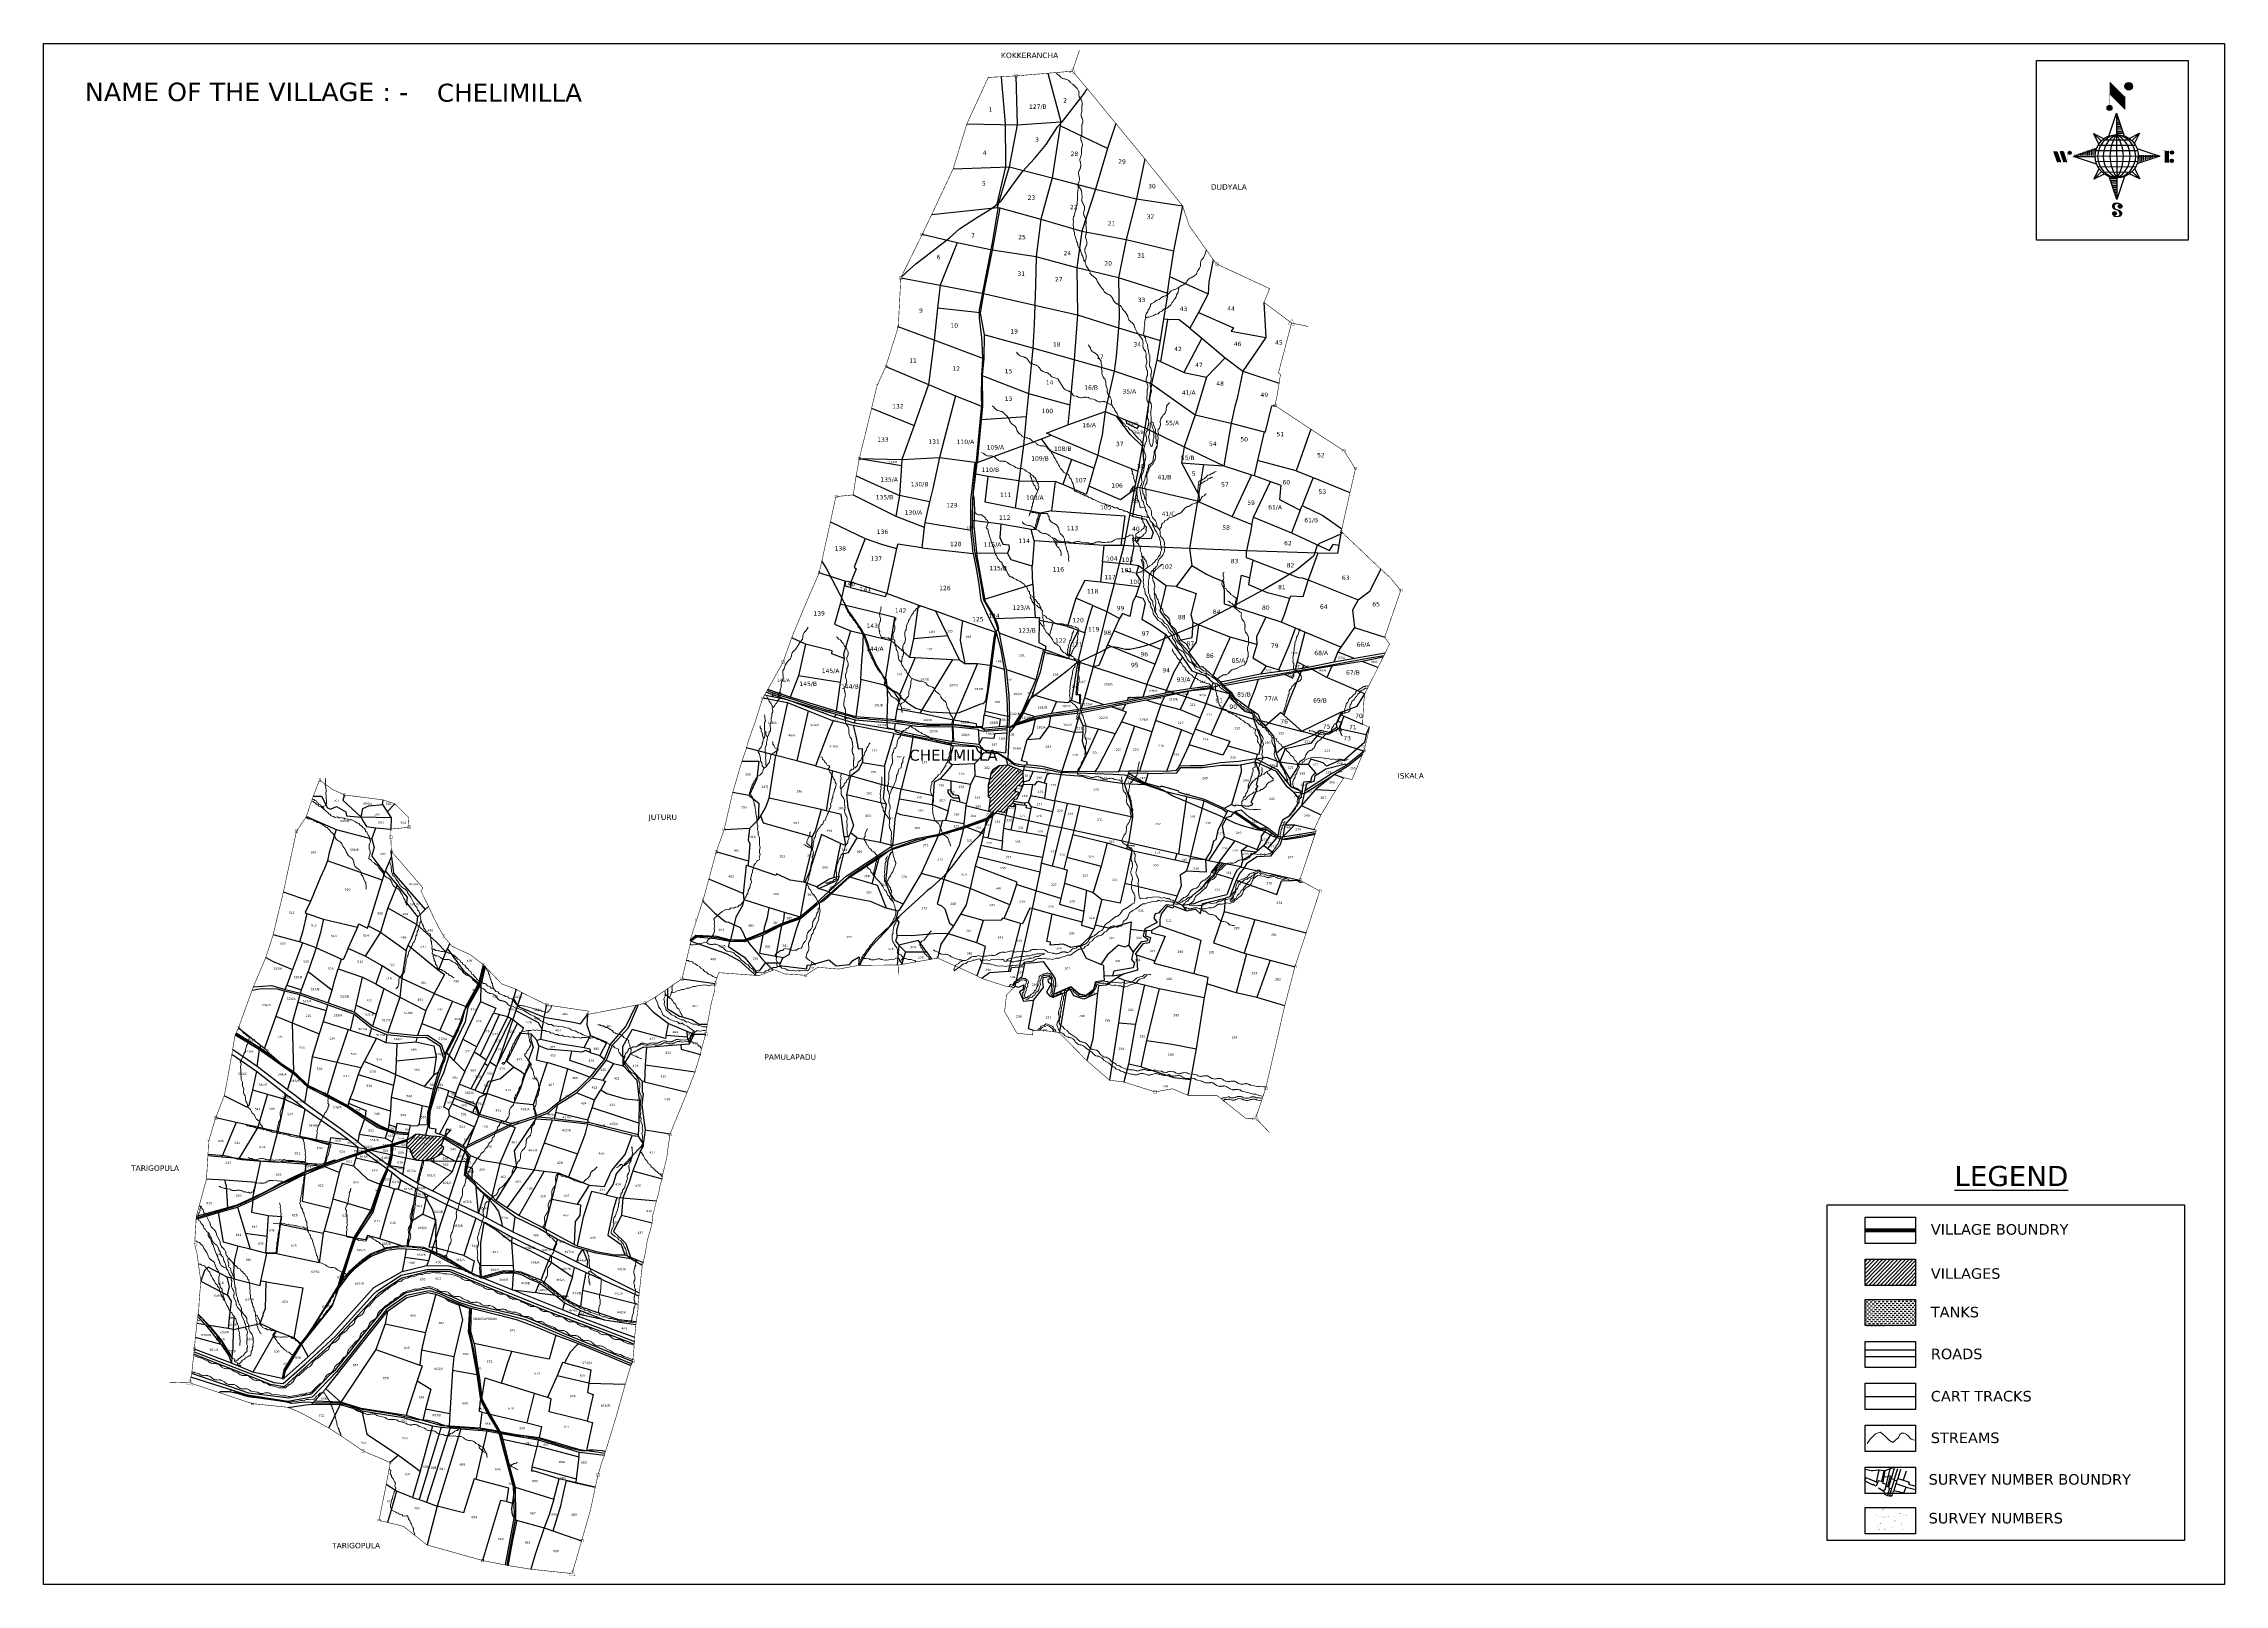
# Model space of a CAD drawing. Header units: inches. Extents: x 1032 to 3029, y -531 to 880.
import ezdxf
from ezdxf.enums import TextEntityAlignment as Align

# ---------------------------------------------------------------- set-up
doc = ezdxf.new("R2010")
doc.units = ezdxf.units.IN
doc.header["$LTSCALE"] = 15
doc.header["$MEASUREMENT"] = 0
for name, color, linetype in [('AQUADUCT', 1, 'Continuous'), ('bord', 1, 'Continuous'), ('BOUNDARY', 5, 'Continuous'), ('chainage', 7, 'Continuous'), ('PLOT', 7, 'Continuous'), ('PLOT NO', 7, 'Continuous'), ('ROAD', 50, 'Continuous'), ('ROAD-CT', 50, 'Continuous'), ('STONES', 3, 'Continuous'), ('STREAM', 130, 'SL'), ('STREAMS', 4, 'Continuous'), ('TANKS', 4, 'Continuous'), ('TEXT', 3, 'Continuous'), ('text2', 7, 'Continuous'), ('V', 6, 'Continuous'), ('VILLAGE', 20, 'SL'), ('VILLAGE BOUNDARY', 200, 'Continuous')]:
    doc.layers.add(name, color=color, linetype=linetype)
doc.styles.get("Standard").update_dxf_attribs({"font": 'verdana.ttf'})
doc.linetypes.add('SL', pattern='A,8e-06,[1,streme line,S=0.066667,R=0,X=0,Y=0],-0.839413', length=0.839421)
pattern_1 = [(267.297113149, (-8720374.938, 50637915.138), (10.5367255337, -0.497431438), [])]
pattern_2 = [(357.297113149, (-8720374.938, 50637915.138), (0.497431438, 10.5367255337), [])]

# ---------------------------------------------------------------- blocks, each defined once
blk = doc.blocks.new('*X2')
at = {"color": 0, "linetype": 'Continuous'}
for p, q in [((6321.6, 240.5), (6322.3, 241.2)), ((6321.6, 240.3), (6322.3, 241)), ((6321.6, 240.1), (6322.3, 240.8)), ((6321.6, 239.9), (6322.4, 240.7)), ((6321.6, 239.8), (6322.4, 240.6)), ((6321.8, 240.8), (6322.4, 241.4)), ((6322.1, 241.3), (6322.4, 241.6)), ((6321.6, 239.6), (6322.5, 240.5)), ((6321.6, 239.4), (6322.5, 240.3)), ((6321.6, 239.2), (6322.6, 240.2)), ((6321.7, 239.1), (6322.6, 240.1)), ((6321.8, 239), (6322.7, 240)), ((6321.8, 239), (6322.8, 239.9)), ((6321.9, 238.9), (6322.9, 239.8)), ((6322, 238.8), (6323, 239.7)), ((6322.1, 238.7), (6323.1, 239.6)), ((6322.2, 238.6), (6323.1, 239.6)), ((6322.3, 238.5), (6323.2, 239.5)), ((6322.4, 238.5), (6323.3, 239.4)), ((6322.5, 238.4), (6323.4, 239.3)), ((6322.7, 238.4), (6323.6, 239.3)), ((6322.8, 238.3), (6323.7, 239.2)), ((6322.9, 238.3), (6323.8, 239.1)), ((6323.1, 238.2), (6323.9, 239.1)), ((6323.2, 238.2), (6324, 239)), ((6323.3, 238.2), (6324.2, 239)), ((6323.5, 238.1), (6324.3, 238.9)), ((6323.7, 238.1), (6324.4, 238.9)), ((6323.8, 238.1), (6324.6, 238.8)), ((6324.1, 238.2), (6324.7, 238.8)), ((6324.3, 238.3), (6324.9, 238.8)), ((6324.6, 238.3), (6325.1, 238.8)), ((6324.8, 238.4), (6325.2, 238.8)), ((6325.1, 238.5), (6325.4, 238.8)), ((6325.4, 238.6), (6325.6, 238.8))]:
    blk.add_line(p, q, dxfattribs=at)
blk = doc.blocks.new('*X1')
at = {"color": 0, "linetype": 'Continuous'}
for p, q in [((6324.7, 240.2), (6325, 240.5)), ((6324.8, 240.2), (6325.2, 240.6)), ((6325, 240.1), (6325.5, 240.6)), ((6325.1, 240.1), (6325.6, 240.6)), ((6325.2, 240), (6325.8, 240.6)), ((6325.3, 240), (6326, 240.6)), ((6325.4, 239.9), (6326.1, 240.6)), ((6325.5, 239.8), (6326.2, 240.5)), ((6324.4, 240.3), (6324.5, 240.4)), ((6324.6, 240.3), (6324.8, 240.5)), ((6325.6, 239.8), (6326.3, 240.5)), ((6325.7, 239.7), (6326.5, 240.4)), ((6325.9, 239.6), (6326.6, 240.3)), ((6326, 239.5), (6326.7, 240.3)), ((6326, 239.4), (6326.8, 240.2)), ((6326.1, 239.3), (6327, 240.2)), ((6326.2, 239.3), (6327.1, 240.1)), ((6326.3, 239.2), (6327.1, 240)), ((6326.4, 239.1), (6327.2, 239.9)), ((6326.5, 239), (6327.3, 239.8)), ((6326.5, 238.9), (6327.4, 239.7)), ((6326.6, 238.8), (6327.5, 239.6)), ((6326.7, 238.7), (6327.5, 239.5)), ((6326.8, 238.6), (6327.6, 239.4)), ((6326.8, 238.5), (6327.7, 239.3)), ((6326.8, 236.5), (6327.4, 237)), ((6326.9, 238.3), (6327.8, 239.2)), ((6326.9, 238.2), (6327.9, 239.1)), ((6326.9, 236.8), (6327.6, 237.4)), ((6327, 238.1), (6327.8, 239)), ((6327, 237.9), (6327.8, 238.8)), ((6327, 237.8), (6327.8, 238.6)), ((6327, 237.6), (6327.8, 238.4)), ((6327, 237.4), (6327.8, 238.2)), ((6327, 237.3), (6327.8, 238)), ((6327, 237.1), (6327.8, 237.9))]:
    blk.add_line(p, q, dxfattribs=at)
blk = doc.blocks.new('H')
at = {"layer": 'bord', "extrusion": (0.000427885, 0.004792, 0.999988)}
h = blk.add_hatch(dxfattribs=at)
h.set_pattern_fill('LINE', color=8, scale=84.387686, angle=-2.7029, style=0)
h.set_pattern_definition(pattern_2)
h.paths.add_polyline_path([(-492, 786, -0.090992), (-448, 775), (-486, 912)])
h = blk.add_hatch(dxfattribs=at)
h.set_pattern_fill('LINE', color=8, scale=84.387686, angle=-92.7029, style=0)
h.set_pattern_definition(pattern_1)
h.paths.add_polyline_path([(-625, 665, -0.090992), (-615, 710), (-751, 671)])
h = blk.add_hatch(dxfattribs=at)
h.set_pattern_fill('LINE', color=8, scale=84.387686, angle=-92.7029, style=0)
h.set_pattern_definition(pattern_1)
h.paths.add_polyline_path([(-246, 647), (-372, 653, -0.090992), (-382, 609)])
h = blk.add_hatch(dxfattribs=at)
h.set_pattern_fill('LINE', color=8, scale=84.387686, angle=-2.7029, style=0)
h.set_pattern_definition(pattern_2)
h.paths.add_polyline_path([(-504, 533, -0.090992), (-549, 543), (-510, 406)])
for p, q in [((-516, 1087, -1217), (-432, 994, -1217)), ((-538, 774, -1216), (-487, 906, -1216)), ((-519, 1020, -1217), (-435, 927, -1216)), ((-487, 906, -1216), (-493, 780, -1216)), ((-487, 906, -1216), (-448, 769, -1216)), ((-627, 794, -1216), (-567, 760, -1216)), ((-627, 794, -1216), (-584, 747, -1215)), ((-599, 731, -1215), (-627, 794, -1216)), ((-421, 753, -1216), (-359, 781, -1216)), ((-359, 781, -1216), (-405, 739, -1216)), ((-359, 781, -1216), (-392, 721, -1215)), ((-865, 701, -1215), (-847, 638, -1215)), ((-847, 700, -1215), (-829, 637, -1215)), ((-829, 699, -1215), (-811, 636, -1215)), ((-829, 699, -1215), (-811, 698, -1215)), ((-811, 698, -1215), (-794, 635, -1215)), ((-752, 665, -1215), (-615, 704, -1215)), ((-752, 665, -1215), (-625, 659, -1215)), ((-619, 614, -1215), (-752, 665, -1215)), ((-246, 641, -1215), (-383, 603, -1215)), ((-379, 693, -1215), (-246, 641, -1215)), ((-373, 647, -1215), (-246, 641, -1215)), ((-213, 669, -1215), (-217, 601, -1215)), ((-197, 600, -1215), (-194, 668, -1215)), ((-639, 526, -1214), (-606, 585, -1215)), ((-639, 526, -1214), (-593, 568, -1215)), ((-577, 553, -1215), (-639, 526, -1214)), ((-511, 400, -1214), (-549, 537, -1214)), ((-460, 533, -1215), (-511, 400, -1214)), ((-505, 527, -1214), (-511, 400, -1214)), ((-371, 513, -1214), (-431, 546, -1215)), ((-371, 513, -1214), (-414, 560, -1215)), ((-399, 576, -1215), (-371, 513, -1214))]:
    blk.add_line(p, q, dxfattribs=at)
at = {"layer": 'bord', "color": 8, "linetype": 'ByBlock', "extrusion": (0.000427885, 0.004792, 0.999988)}
for p, q in [((-493, 780, -1216), (-505, 527, -1214)), ((-373, 647, -1215), (-625, 659, -1215)), ((-375, 679, -1215), (-620, 691, -1215)), ((-386, 711, -1215), (-605, 722, -1215)), ((-411, 744, -1216), (-578, 752, -1216)), ((-378, 616, -1215), (-623, 628, -1215)), ((-392, 585, -1215), (-611, 595, -1215)), ((-420, 555, -1215), (-587, 562, -1215))]:
    blk.add_line(p, q, dxfattribs=at)
at = {"layer": 'bord', "extrusion": (0.000427885, 0.004792, 0.999988), "elevation": -1212}
for points in [[(-522, 960, 1.61, 1.61, 0), (-516, 1093, 1.61, 1.61, 0)], [(-434, 933, 1.61, 1.61, 0), (-428, 1066, 1.61, 1.61, 0)], [(-870, 707, 0.642, 0.642, 0), (-846, 706, 0.642, 0.642, 0)], [(-829, 643, 0.642, 0.642, 0), (-821, 678, 0.642, 0.642, 0)], [(-793, 641, 0.642, 0.642, 0), (-782, 694, 0.642, 0.642, 0)], [(-223, 676, 0.706, 0.706, 0), (-174, 673, 0.706, 0.706, 0)], [(-829, 643, 0.642, 0.642, 0), (-855, 644, 0.642, 0.642, 0)], [(-811, 642, 0.642, 0.642, 0), (-784, 641, 0.642, 0.642, 0)], [(-177, 605, 0.706, 0.706, 0), (-226, 607, 0.706, 0.706, 0)]]:
    blk.add_lwpolyline(points, format="xyseb", dxfattribs=at)
for points in [[(-414, 1073, 22.3, 22.3, 1), (-398, 1058, 22.3, 22.3, 1)], [(-530, 950, 14.8, 14.8, 1), (-520, 939, 14.8, 14.8, 1)], [(-776, 697, 8.9, 8.9, 1), (-769, 690, 8.9, 8.9, 1)], [(-178, 667, 9.79, 9.79, 1), (-171, 660, 9.79, 9.79, 1)], [(-180, 618, 9.79, 9.79, 1), (-173, 611, 9.79, 9.79, 1)], [(-525, 322, 11.1, 11.1, 1), (-533, 329, 11.1, 11.1, 1)], [(-490, 362, 11.1, 11.1, 1), (-498, 369, 11.1, 11.1, 1)]]:
    blk.add_lwpolyline(points, format="xyseb", close=True, dxfattribs=at)
at = {"layer": 'bord', "extrusion": (0.000427885, 0.004792, 0.999988), "const_width": 0.706, "elevation": -1212}
blk.add_lwpolyline([(-195, 645), (-185, 644)], dxfattribs=at)
at = {"layer": 'bord', "extrusion": (0.000427885, 0.004792, 0.999988), "elevation": -1212}
for points in [[(-537, 317), (-531, 310), (-520, 307), (-505, 307), (-494, 310), (-486, 318), (-487, 326), (-491, 333), (-494, 336), (-503, 341), (-522, 347), (-530, 352), (-534, 355), (-537, 363), (-537, 373), (-530, 381), (-520, 384), (-504, 384), (-493, 380), (-487, 373)], [(-522, 348), (-526, 354), (-528, 361), (-528, 371), (-526, 375), (-521, 381), (-515, 384)], [(-505, 307), (-499, 312), (-497, 319), (-497, 327), (-501, 335), (-509, 343)]]:
    blk.add_lwpolyline(points, dxfattribs=at)
at = {"layer": 'bord', "extrusion": (0.000427885, 0.004792, 0.999988)}
for centre, radius in [((-406, 1065, -1212), 22.3), ((-525, 944, -1212), 14.8), ((-498, 659, -1212), 127), ((-773, 694, -1212), 8.9), ((-174, 663, -1212), 9.79), ((-177, 615, -1212), 9.79), ((-529, 325, -1212), 11.1), ((-494, 365, -1212), 11.1)]:
    blk.add_circle(centre, radius, dxfattribs=at)
at = {"layer": 'bord', "color": 8, "linetype": 'ByBlock', "extrusion": (0.000427885, 0.004792, 0.999988)}
for centre, radius, start, end in [((-482, 658, -1212), 128, 94.9254, 259.6691), ((-437, 656, -1212), 141, 113.2864, 241.308), ((-316, 651, -1212), 222, 142.5892, 212.0053), ((-560, 662, -1212), 141, 293.2864, 61.308), ((-681, 668, -1212), 222, 322.5892, 32.0053), ((-515, 660, -1212), 128, 274.9254, 79.6691)]:
    blk.add_arc(centre, radius, start, end, dxfattribs=at)
at = {"layer": 'bord', "extrusion": (0.000427885, 0.004792, 0.999988)}
for points in [[(-516, 1093, -1212), (-431, 1000, -1212), (-519, 1026, -1212), (-434, 933, -1212)], [(-864, 707, -1212), (-846, 706, -1212), (-846, 644, -1212), (-829, 643, -1212)], [(-829, 705, -1212), (-811, 704, -1212), (-811, 642, -1212), (-793, 641, -1212)], [(-193, 674, -1212), (-197, 606, -1212), (-213, 675, -1212), (-216, 607, -1212)]]:
    blk.add_solid(points, dxfattribs=at)
at = {"layer": 'bord', "extrusion": (0.000427885, 0.004792, 0.999988), "xscale": 7.977342409717546, "yscale": 7.977342408231451, "zscale": 7.977342408476333, "rotation": 138.0840426661453}
for name, p in [('*X1', (38301, -31929, -1212)), ('*X2', (38314, -31951, -1212))]:
    blk.add_blockref(name, p, dxfattribs=at)

msp = doc.modelspace()

# ---------------------------------------------------------------- hatches: boundary and pattern name
at = {"layer": 'TANKS'}
h = msp.add_hatch(dxfattribs=at)
h.set_pattern_fill('DASH', color=5, scale=14.53027, angle=0.9117, style=0)
h.set_pattern_definition([(0.9117137, (-16311.642, -122435.7922), (1.78715363, 1.844954084), [1.8162838, -1.8162838])])
h.paths.add_polyline_path([(2700.3, -270.2), (2746.6, -270.2), (2746.6, -294.2), (2700.3, -294.2)])
at = {"layer": 'VILLAGE'}
h = msp.add_hatch(dxfattribs=at)
h.set_pattern_fill('ANSI31', color=256, scale=20, angle=0.7947, style=0)
h.paths.add_polyline_path([(1926, 193.5), (1921.6, 195.3), (1924.3, 200.6), (1928.6, 199.3), (1929.7, 201.5), (1929.5, 203.5), (1929.1, 213.5), (1915.5, 219), (1907.2, 218.5), (1901.3, 214.6), (1899.6, 211.7), (1898.5, 206.6), (1897, 200.8), (1897, 190.1), (1899, 189), (1897.9, 180.7), (1897.3, 176.8), (1901.3, 175.7), (1903.8, 175.1), (1905.7, 177.1), (1913.9, 175.4), (1915.8, 181.8), (1922, 181.2), (1922.4, 183.4), (1919.3, 184.1), (1920.8, 186.1), (1921.2, 188.3), (1923.3, 187.9)])
h.paths.add_polyline_path([(1905.8, 173.6), (1912, 173.6), (1912, 176.7), (1905.8, 176.7)], flags=9)
h.paths.add_polyline_path([(1908.3, 198.8), (1914.5, 198.8), (1914.5, 201.8), (1908.3, 201.8)], flags=24)
h.paths.add_polyline_path([(1921.2, 195.9), (1927.5, 195.9), (1927.5, 199), (1921.2, 199)], flags=24)
h.paths.add_polyline_path([(1921.9, 211.1), (1928.2, 211.1), (1928.2, 214.2), (1921.9, 214.2)], flags=24)
h = msp.add_hatch(dxfattribs=at)
h.set_pattern_fill('ANSI31', color=256, scale=20, angle=0.7947, style=0)
h.paths.add_polyline_path([(1398.7, -131.2), (1396.2, -129.4), (1399, -122.7), (1399.3, -121.9), (1398.8, -121.6), (1394.9, -121.1), (1391.9, -120.8), (1386.9, -120.4), (1381.9, -119.8), (1379.9, -119.7), (1375.2, -118.9), (1372.7, -119.2), (1369, -121.9), (1366.1, -123.8), (1365.1, -124.2), (1365.1, -125.4), (1364.6, -131.2), (1367.3, -132.6), (1370.2, -139.9), (1374.3, -143.1), (1378.9, -143.3), (1389.2, -140.9), (1396.3, -136.9)])
h.paths.add_polyline_path([(1369.1, -124), (1389.8, -124), (1389.8, -121), (1369.1, -121)], flags=24)
h.paths.add_polyline_path([(1383.3, -144), (1389.6, -144), (1389.6, -140.9), (1383.3, -140.9)], flags=9)
h.paths.add_polyline_path([(1379.4, -129.5), (1385.7, -129.5), (1385.7, -126.4), (1379.4, -126.4)], flags=24)
h.paths.add_polyline_path([(1365.9, -136.7), (1372.2, -136.7), (1372.2, -133.6), (1365.9, -133.6)], flags=25)
h = msp.add_hatch(dxfattribs=at)
h.set_pattern_fill('ANSI31', color=256, scale=20, angle=0.7947, style=0)
h.paths.add_polyline_path([(2700.3, -233.3), (2746.6, -233.3), (2746.6, -257.3), (2700.3, -257.3)])

# ---------------------------------------------------------------- linework, layer by layer
at = {"layer": 'BOUNDARY', "const_width": 0.5}
msp.add_lwpolyline([(1974.3, 854.4), (1922.6, 850.1), (1897.2, 848.7), (1877.6, 806.2), (1865.1, 765.1), (1845.5, 723.3), (1836.6, 704.8), (1817.1, 665.1), (1814.8, 620.4), (1803.4, 584.1), (1795.2, 566.1), (1790.4, 545.9), (1779.1, 499.7), (1776.2, 483.9), (1773.5, 466.4), (1757.6, 464.9), (1752.7, 441.9), (1742.4, 395.2), (1731.9, 371.1), (1722.6, 348.9), (1717.2, 335.7), (1709.3, 313.5), (1695.3, 288.3), (1693.8, 285.9), (1692.2, 283.1), (1690.7, 280.5), (1683.8, 258.9), (1677.2, 240.3), (1675.5, 233.7), (1671.6, 222.7), (1663.1, 193.9), (1655.3, 159.9), (1648, 139.5), (1641.3, 114.7), (1636.2, 96.1), (1630.1, 77.2), (1624, 58.5), (1624.1, 58.4), (1624.8, 57.7), (1616.8, 23.4), (1603.5, 14.4), (1600.9, 12.5), (1592.5, 6.9), (1582.8, 1), (1576.5, -0.5), (1574.7, -0.8), (1530.2, -9.3), (1531, -6.2), (1497.3, -1.2), (1492.8, -0.4), (1469.9, 10.8), (1464.8, 13.8), (1451.5, 18.7), (1436.4, 34.6), (1435, 36.2), (1422.7, 45.5), (1406.1, 53.1), (1398.3, 62.6), (1394.3, 69.6), (1389.8, 78.4), (1384.6, 89.5), (1377.6, 103.8), (1379.2, 106.9), (1358.6, 130.9), (1350.5, 139.9), (1350, 153), (1350.1, 160.5), (1366.7, 162.1), (1366.1, 171.4), (1353.7, 183.6), (1342.9, 187.2), (1307.7, 191.7), (1296.3, 196.9), (1284.7, 205.5), (1279, 190.5), (1278, 187.9), (1277.6, 186.2), (1276.1, 182.5), (1272.7, 172), (1263.6, 158.4), (1251.6, 102.8), (1242.3, 63.9), (1235.5, 42.9), (1224.1, 16), (1222.9, 12.8), (1210.5, -21.5), (1208.4, -26.1), (1207.5, -28), (1205.1, -41.4), (1205, -42.7), (1204.8, -43.9), (1204.4, -45.8), (1200.2, -69.5), (1197.4, -83.9), (1189.6, -103.9), (1183.1, -125.5), (1182.5, -138.5), (1181.2, -159.9), (1171.8, -194.3), (1171.7, -196.8), (1170.5, -216.7), (1170.5, -220.4), (1172.4, -227.6), (1176, -253.6), (1174.6, -270.3), (1174, -281.2), (1173.5, -283.8), (1173.1, -286.2), (1172.4, -292.3), (1171, -305), (1170.1, -315.7), (1169.8, -318.3), (1169.6, -320.3), (1169.4, -321.7), (1167.8, -336.7), (1167.6, -337.7), (1167, -341.3), (1166, -346.6), (1147.2, -346), (1166, -346.6), (1223.2, -365.6), (1256, -369), (1268.7, -374.6), (1293.1, -387.9), (1303.9, -394.8), (1324.4, -408.8), (1349.5, -419.6), (1345.8, -439.8), (1339.2, -472.5), (1361.5, -477.9), (1383.2, -495), (1433.9, -509.2), (1454.7, -513.3), (1457.8, -513.9), (1478.1, -517.2), (1516.1, -521.2), (1524.8, -491.1), (1532.9, -463), (1537.3, -442.1), (1539.8, -430.8), (1543.3, -419.1), (1545.7, -413), (1546.1, -411), (1546.7, -409.2), (1556.3, -377.9), (1564.8, -347.7), (1569.9, -330.6), (1570.6, -329.1), (1571.6, -326.9), (1571.7, -325.5), (1572.9, -312.5), (1572.9, -311.3), (1573.1, -308.6), (1573.3, -304.9), (1574.5, -293), (1574.8, -290.7), (1576.5, -278.1), (1576.5, -274.4), (1577.2, -267.2), (1577.6, -264.2), (1580.3, -239), (1581.1, -236.4), (1583.3, -226.9), (1584.9, -216.2), (1588.8, -202.9), (1589.3, -200.2), (1589.9, -193.5), (1593.3, -180), (1595.4, -172.7), (1596.2, -167.6), (1598.4, -159.7), (1599.1, -155.5), (1603, -139.3), (1603.6, -133.7), (1605.7, -119), (1621.4, -80.5), (1628.7, -61.7), (1633.5, -45.8), (1634.5, -40.8), (1638.4, -27.3), (1638.9, -24.1), (1639.5, -20.6), (1639.9, -18.2), (1641.5, -9.9), (1643.4, 0.4), (1646.7, 13.2), (1647, 19.2), (1650.4, 29), (1684.2, 26.5), (1687.7, 26.5), (1701.4, 31.7), (1710.4, 27.9), (1729.8, 26.6), (1741.1, 33.9), (1760.3, 32.3), (1778.3, 35.7), (1779.3, 35.7), (1810.9, 36), (1814.7, 35.9), (1815, 26.8), (1814.7, 35.9), (1828.2, 38.4), (1845.1, 41.3), (1850.8, 42.4), (1865.9, 35.5), (1870.5, 33.6), (1886.8, 26.2), (1891.2, 23.7), (1913.2, 16.6), (1920.5, 15.4), (1913.9, 8.4), (1912.2, -6.6), (1923.4, -26.4), (1937.8, -28), (1938.2, -23.8), (1949.2, -24.1), (1962.1, -25.8), (1987.4, -51.5), (2008.3, -69.5), (2021.3, -71.1), (2050, -80.2), (2065.8, -77.3), (2080.1, -83.3), (2106.4, -83.3), (2133.2, -104.5), (2142.1, -104.2), (2154.6, -117.3), (2142.1, -104.2), (2151.3, -77.1), (2168.7, -1.5), (2178, 34.2), (2188.3, 65.4), (2200.8, 103.7), (2182.5, 113.7), (2196.8, 156.5), (2197.3, 158.2), (2197.6, 159.5), (2195.6, 160), (2201.9, 173.4), (2215.3, 195.8), (2222.9, 207.5), (2230.3, 205.8), (2240, 228.9), (2241.4, 231.9), (2246.5, 253.7), (2240, 256.5), (2241.1, 276.3), (2242, 284.2), (2254.1, 308.3), (2258.9, 318), (2260.6, 321.4), (2264.7, 329.9), (2260.3, 336.2), (2275, 378.9), (2265.5, 390.5), (2256.8, 398.4), (2220.5, 432.9), (2228.5, 468.6), (2233.5, 490.3), (2223, 506.8), (2192.6, 526.6), (2159.8, 548.3), (2161.9, 558.2), (2163.6, 568.8), (2164.8, 576.7), (2163, 578.2), (2175, 623.8), (2190.1, 620.7), (2175, 623.8), (2149.7, 642.7), (2154.9, 655.3), (2106.7, 677.7), (2103.3, 681.8), (2081.3, 712.9), (2075.1, 731.2), (2040.5, 774.3), (2014.1, 806.4), (1987.7, 838.7), (1974.3, 854.4), (1980.7, 873.3)], dxfattribs=at)
at = {"layer": 'PLOT'}
for points in [[(1922.6, 850.1), (1923.8, 805.2), (1916.4, 766.8), (1905.5, 729.7), (1907.8, 729.4), (1900.8, 690.6), (1892.9, 650.7), (1889.9, 633.1), (1893.4, 612.9), (1893.3, 591), (1891.7, 575.8), (1891.9, 547.3), (1890.8, 535.3), (1887.1, 496.1)], [(1951.8, 852.5), (1963.6, 807.9), (1963, 804.4), (1955.6, 756.8), (1945.3, 719), (1941, 684.4), (1940.5, 658.5), (1940, 640.1), (1939.4, 622.7), (1938, 600.7), (1934.2, 559.2), (1932, 537.8), (1929.4, 511.6)], [(1877.6, 806.2), (1923.8, 805.2), (1963.6, 807.9)], [(2006.3, 783.6), (1963, 804.4)], [(2014.1, 806.4), (2006.3, 783.6), (1995.3, 746.4), (1982.9, 707.9), (1978.3, 674.2), (1978.9, 631.2), (1975.8, 590.2), (1971.9, 549), (1970.2, 530.5)], [(1865.1, 765.1), (1916.4, 766.8), (1955.6, 756.8), (1995.3, 746.4), (2033.1, 737.4), (2075.1, 731.2)], [(2040.5, 774.3), (2033.1, 737.4), (2023.5, 700.2), (2016.5, 665.2), (2017, 628.7), (2016.4, 619.4), (2014.2, 593.3), (2012.6, 579.7), (2006, 551.3), (2004.4, 542.8)], [(1845.5, 723.3), (1905.5, 729.7), (1907.8, 729.4), (1945.3, 719), (1982.9, 707.9), (2023.5, 700.2), (2066.8, 689.8)], [(2075.1, 731.2), (2066.8, 689.8), (2063.3, 666.3), (2061, 651.2), (2061, 647.8), (2057.8, 627.2), (2054.6, 607.8), (2051.6, 590), (2046.7, 568), (2040.5, 527.7)], [(1900.8, 690.6), (1868.7, 697.1), (1836.6, 704.8)], [(1868.7, 697.1), (1853.2, 658.4), (1850.6, 637.4), (1847.6, 608.1), (1842.4, 567.4), (1829.4, 530.1), (1817.9, 499)], [(2061, 651.2), (2016.5, 665.2), (1978.3, 674.2), (1941, 684.4), (1900.8, 690.6)], [(2103.3, 681.8), (2099.3, 661.5), (2098.7, 650.6), (2089.7, 633.6), (2081.8, 619.1), (2092.7, 610.1), (2076.4, 578.4), (2097.1, 574.3), (2086.8, 539.9), (2076.7, 510.6)], [(1817.1, 665.1), (1853.2, 658.4), (1892.9, 650.7), (1940, 640.1), (1978.9, 631.2), (2016.4, 619.4), (2054.6, 607.8)], [(2063.3, 666.3), (2098.7, 650.6)], [(2149.7, 642.7), (2151.3, 610.5), (2130.4, 579.6), (2127.2, 565.2), (2125.2, 554.8), (2123, 547.5), (2119.7, 532), (2113.1, 493)], [(1893.3, 591), (1847.6, 608.1), (1814.8, 620.4)], [(1889.9, 633.1), (1850.6, 637.4)], [(2055.3, 588.3), (2061.6, 627.1)], [(2081.8, 619.1), (2072.1, 626.8), (2061.6, 627.1), (2057.8, 627.2)], [(2089.7, 633.6), (2121.7, 619.3), (2119.8, 616.4), (2151.3, 610.5)], [(2046.7, 568), (2012.6, 579.7), (1975.8, 590.2), (1938, 600.7), (1893.4, 612.9)], [(2092.7, 610.1), (2114.1, 591.8), (2097.1, 574.3)], [(1803.4, 584.1), (1842.4, 567.4), (1867.3, 557.3), (1891.9, 547.3)], [(2076.4, 578.4), (2055.3, 588.3), (2051.6, 590)], [(2114.1, 591.8), (2130.4, 579.6), (2163.6, 568.8)], [(1891.7, 575.8), (1934.2, 559.2), (1971.9, 549)], [(2046.7, 568), (2086.8, 539.9), (2119.7, 532), (2149.8, 524.3), (2151, 524.2), (2157, 548), (2159.8, 548.3)], [(1779.1, 499.7), (1817.9, 499), (1852.6, 500.6), (1885.2, 496.5), (1887.1, 496.1), (1929.4, 511.6), (1946.1, 517.8), (1954.7, 521.2), (1950.4, 523.1), (1970.2, 530.5), (2004.4, 542.8), (2014.6, 538.6), (2023, 535.2), (2035.4, 530), (2040.5, 527.7), (2076.7, 510.6), (2113.1, 493), (2138.4, 484.9), (2140.6, 484.3), (2155.8, 478.7), (2165.3, 475.3), (2164, 462.1), (2183, 452.5), (2184.6, 456.6), (2203.7, 447.6), (2221.1, 435.5)], [(1790.4, 545.9), (1829.4, 530.1)], [(1867.3, 557.3), (1852.6, 500.6)], [(2004.4, 542.8), (2001.6, 521.5), (1998.9, 510), (1997.5, 502.8), (1993.9, 490.9), (1989.2, 474.4), (1987, 466.7), (1965.6, 475.9), (1958.5, 478.8), (1955, 451.8), (1945, 449.8), (1921.7, 454.4), (1894.4, 459.9), (1897, 483.4), (1885.7, 485.3)], [(1932, 537.8), (1890.8, 535.3)], [(1954.7, 521.2), (1997.5, 502.8)], [(2038.1, 511), (2027.2, 521.6), (2014.6, 538.6)], [(2040.5, 527.7), (2038.1, 511), (2034.1, 488.3), (2030.9, 471), (2026.5, 447.6), (2021.3, 420)], [(2023.1, 535.1), (2023.8, 532), (2033.7, 527.2), (2035.4, 529.9)], [(2149.8, 524.3), (2143.7, 497.9), (2140.6, 484.3)], [(2192.6, 526.6), (2179.3, 488.6), (2143.7, 497.9)], [(1779.1, 499.7), (1817.6, 493.5)], [(1852.6, 500.6), (1846.4, 472.4), (1843.5, 460.2), (1839.2, 441.3), (1838.5, 436.9), (1836.3, 417.9), (1883.5, 412.9), (1881.3, 434.2), (1881.2, 461.6), (1885.2, 496.5)], [(1929.4, 511.6), (1925.1, 479.4), (1897, 483.4)], [(1993.9, 490.9), (1973.3, 499), (1954.2, 506.5), (1946.1, 517.8)], [(1997.5, 502.8), (2034.1, 488.3)], [(2076.7, 510.6), (2074.1, 495.8), (2089.8, 466.9), (2088.7, 460.6), (2033.7, 473.5), (2030.9, 471)], [(2038.1, 511), (2039.8, 496.1), (2037, 485.8), (2033.7, 473.5)], [(1776.2, 483.9), (1815.9, 465.9)], [(1817.9, 499), (1817.6, 493.5), (1815.9, 465.9), (1812.5, 446.9), (1838.5, 436.9)], [(2220.5, 432.9), (2218.2, 420.3), (2217, 412.8), (2199.1, 413.2), (2133.7, 415.3), (2081.5, 417.5), (2030.5, 419.5), (2021.3, 420), (2003.5, 420), (1939.1, 424.3), (1936.6, 434.9), (1908.8, 439.6), (1882.7, 443.1), (1883.1, 463.3), (1885.7, 485.3), (1887.1, 496.1)], [(1925.1, 479.4), (1921.7, 454.4)], [(1925.1, 479.4), (1958.5, 478.8)], [(1973.3, 499), (1965.6, 475.9)], [(2074.1, 495.8), (2094.4, 494.3), (2113.1, 493)], [(2094.4, 494.3), (2089.8, 466.9)], [(2138.4, 484.9), (2120.5, 446.7)], [(2179.3, 488.6), (2194.8, 482.3), (2228.5, 468.6)], [(2194.8, 482.3), (2184.6, 456.6)], [(1773.5, 466.4), (1812.5, 446.9)], [(1843.5, 460.2), (1815.9, 465.9)], [(2030.9, 471), (2018.3, 461.8), (1989.2, 474.4)], [(2033.7, 473.5), (2029.4, 447.1), (2026.5, 447.6)], [(2088.7, 460.6), (2081.5, 417.5)], [(2088.7, 460.6), (2120.5, 446.7), (2138.7, 439.2), (2140.1, 446), (2155.8, 478.7)], [(1752.7, 441.9), (1784.6, 426.5), (1799.4, 421.2), (1813.1, 417.3)], [(1839.2, 441.3), (1868.8, 436.4), (1881.3, 434.2)], [(1908.8, 439.6), (1907.7, 427.4), (1910.4, 421.4), (1916, 420.6), (1916.4, 417.2), (1914.8, 413.1), (1885.1, 412.8), (1882.7, 434.5), (1882.7, 443.1)], [(1945, 449.8), (1940.6, 434.6), (1936.6, 434.9)], [(1955, 451.8), (2022.3, 447.3), (2018.5, 420)], [(2029.4, 447), (2041.5, 444.2), (2048.1, 432.2), (2046.4, 426.1), (2029.4, 426.9), (2030.5, 419.4)], [(2140.1, 446), (2175, 431.8), (2209.8, 415.6), (2213.4, 421.3), (2218.2, 420.3)], [(2183, 452.5), (2175, 431.8)], [(1836.3, 417.9), (1814.3, 421.3), (1813.1, 417.3), (1807.5, 390.5), (1804.4, 376.3), (1771.4, 386.5), (1765.8, 387.6), (1742.4, 395.2)], [(1784.6, 426.5), (1774.4, 400.4), (1776.2, 398.8), (1771.4, 386.5)], [(1939.1, 424.3), (1937.3, 401.1)], [(2213.6, 313.3), (2190.2, 308.3), (2184.8, 307.5), (2178.2, 306.6), (2166.5, 305), (2146.4, 302.4), (2110.3, 295.1), (2102.8, 300.8), (2093.8, 309), (2091.3, 308.8), (2080.8, 322.4), (2071.4, 332.8), (2069.9, 338.4), (2063.2, 348.8), (2057.6, 355.8), (2054.7, 360.3), (2057.7, 372.4), (2060, 383.1), (2034.7, 401.6), (2027.2, 402.8), (2017.2, 403.7), (2001.9, 405.1), (2003.5, 420)], [(2021.3, 420), (2017.2, 403.7)], [(2030.5, 419.5), (2027.2, 402.8)], [(2138.7, 439.2), (2137.5, 432.3), (2134.8, 421.4), (2133.7, 415.3)], [(1883.5, 412.9), (1885.9, 400.6), (1886.3, 397.5), (1888.6, 384.5), (1890.5, 370.1), (1895.6, 358.5), (1904.5, 340.4), (1873.7, 351.1), (1849.3, 360), (1833.1, 365.6), (1804.4, 376.3)], [(1885.1, 412.8), (1885.5, 410), (1888.3, 397.6), (1892.9, 370.6), (1938, 384.8), (1937.3, 401.1), (1918.1, 407), (1914.8, 413.1)], [(2001.9, 405.1), (2000, 386.5), (1985.7, 388.1), (1977.3, 371.8), (1969.7, 346), (1955, 349.2), (1943.9, 351.5)], [(2034.7, 401.6), (2032.6, 394.3), (2037, 387.8), (2035.2, 382.2), (2032.4, 373.7), (2038.8, 371.9), (2041, 367.6), (2037.8, 352.6), (2048.1, 346.5), (2059.9, 338.6), (2075.2, 318), (2083.8, 305.3), (2088.6, 303.5), (2095.8, 301), (2103.3, 294.4), (2102.1, 291.5), (2101.4, 289), (2080.5, 286.7), (2069.9, 284.4), (2058.6, 282), (2042.1, 278.6), (2022.8, 274.8), (2010.4, 272.3), (1981.1, 266.5), (1954.5, 263.4)], [(2017.2, 403.7), (2012.5, 385.1), (2005.9, 359.7), (1993.2, 308.9)], [(2081.5, 417.5), (2083.6, 401.7), (2069.2, 382.5), (2060, 383.1)], [(2083.6, 401.7), (2097.1, 394), (2103, 391.1), (2112.7, 387.3), (2113.2, 377.2), (2113.4, 366.6), (2124, 363.2), (2129.1, 392.9), (2136.7, 390.5), (2139.7, 406.6), (2133.6, 408.9), (2133.7, 415.3)], [(2199.1, 413.2), (2190.2, 388.6), (2185.3, 373.2), (2173.9, 373.6), (2173, 371.5), (2152.9, 376.9), (2136, 384.1), (2136.7, 390.5)], [(2139.7, 406.6), (2181, 390.9), (2184.7, 390.6), (2190.2, 388.6), (2235.9, 370.4), (2246.9, 378.5), (2256.8, 398.4)], [(1765.8, 387.6), (1765.1, 383.3), (1761.5, 366.4), (1756.5, 348), (1771.1, 342.1), (1782.8, 339.3), (1808.2, 333.2), (1811.6, 354.3), (1788.3, 360), (1761.5, 366.4)], [(1771.4, 386.5), (1770.9, 381.7), (1765.1, 383.3)], [(1770.9, 381.7), (1803.2, 373.4), (1804.4, 376.3)], [(1938, 384.8), (1940.3, 354.3), (1944.1, 354.1), (1943.9, 351.5), (1943.4, 331.2), (1949.8, 327.8), (1949.2, 324.5), (1947.8, 325), (1907.6, 339.9), (1902.8, 353.1), (1892.9, 370.6)], [(2035.2, 382.2), (2012.5, 385.1), (2000, 386.5)], [(2069.2, 382.5), (2087.5, 376.1), (2082.8, 356.9), (2084.5, 349.8), (2083.6, 335.7), (2071.4, 332.8)], [(1833.1, 365.6), (1828.8, 334.6), (1825.1, 318), (1808.2, 333.2)], [(1825.1, 318), (1830.2, 317.6), (1864.6, 315.6), (1871, 315.3), (1860.1, 337.4), (1849.3, 360)], [(1969.7, 346), (1979.4, 342.5), (1985.8, 340.1), (1989.5, 354.9), (1993, 365.2), (1977.3, 371.8)], [(1993, 365.2), (2005.9, 359.7), (2017.5, 353.2)], [(2032.4, 373.7), (2029.5, 368.9), (2027, 355.2), (2020.1, 357.8), (2017.5, 353.2), (2012.2, 342), (2006.5, 329.3), (1998.4, 310.2), (1993.2, 308.9)], [(2220.1, 327), (2187.3, 340.7), (2178.7, 344.3), (2165.5, 350), (2151.3, 354.6), (2124, 363.2)], [(2173, 371.5), (2168, 355.8), (2165.5, 350)], [(2235.9, 370.4), (2230.7, 360.9), (2232.7, 345.1), (2260.3, 336.2)], [(1904.5, 340.4), (1908.4, 326.1), (1911.8, 306.8), (1914.2, 280.4), (1914.7, 263.5), (1914.5, 254.6), (1914.3, 251.3), (1914.2, 248.5), (1913.1, 229.9), (1893.6, 232.7), (1888.8, 237.9), (1865.5, 240.3), (1843.8, 244.1), (1828.7, 247.1), (1811, 251.2), (1774.4, 257.3), (1756.4, 262.8), (1714.2, 278.4), (1692.2, 283.1)], [(1771.1, 342.1), (1764.6, 320.5), (1765.1, 316.6), (1754, 320.9), (1754.2, 323.6), (1729.8, 329.9), (1717.2, 335.7)], [(1871, 315.3), (1875.6, 312.1), (1887.3, 312.1), (1900.4, 310.2), (1904.5, 340.4)], [(1873.7, 351.1), (1872.4, 342.7), (1871.4, 333), (1875.6, 312.1)], [(1940.3, 354.3), (1902.8, 353.1)], [(1913.8, 306.5), (1909.3, 330.1), (1907.6, 339.9)], [(1979.4, 342.5), (1972.5, 328.2), (1970.6, 316.8)], [(1985.8, 340.1), (1979.1, 313.9)], [(2055.4, 324.8), (2012.2, 342)], [(2089.8, 347.4), (2087.5, 331.6), (2080.8, 322.4)], [(2151.3, 354.6), (2142.8, 336.5), (2143.2, 329.6), (2118.7, 336.1), (2089.8, 347.4), (2084.5, 349.8)], [(2163.2, 306.2), (2172.7, 328.4), (2178.7, 344.3)], [(2187.3, 340.7), (2178.2, 306.6)], [(2232.7, 345.1), (2220.1, 327), (2217.5, 322.8), (2213.6, 313.3)], [(1729.8, 329.9), (1723.4, 300.9), (1715.9, 281.3)], [(1815.9, 278.5), (1811.6, 285.3), (1801.8, 292.1), (1780.6, 297.4), (1781.4, 314.4), (1782.3, 324.1), (1782.8, 339.3)], [(1808.2, 333.2), (1805.2, 313), (1801.8, 292.1)], [(1860.1, 337.4), (1828.8, 334.6)], [(1947.8, 325), (1940.7, 297.4), (1928.3, 268), (1919.2, 253.7), (1916.6, 253.2), (1916.5, 255.2), (1917.1, 263.4), (1914.7, 263.5)], [(1948.7, 322.4), (1944.7, 304.2), (1940.9, 293), (1937.7, 283.6), (1929.4, 266.8), (1924.2, 257.7)], [(2060.6, 287.2), (2042.4, 292.8), (1993.2, 308.9), (1982, 312.7), (1980.7, 313.2), (1979.1, 313.9), (1970.7, 316.7), (1949.2, 324.5), (1948.7, 322.4), (1970.7, 316.7)], [(2006.5, 329.3), (2050, 311.5)], [(2042.4, 292.8), (2050, 311.5), (2055.4, 324.8), (2059.9, 338.6)], [(2118.7, 336.1), (2107.9, 311.7), (2102.8, 300.8)], [(2143.2, 329.6), (2139.6, 317.2), (2151.6, 310), (2146.4, 302.4)], [(2260.6, 321.4), (2232.9, 316.5), (2213.6, 313.3)], [(2217.5, 322.8), (2232.9, 316.5)], [(1761.5, 294.8), (1723.4, 300.9)], [(1765.1, 316.6), (1761.5, 294.8), (1757.9, 268.4)], [(1830.2, 317.6), (1816, 283.3), (1817.1, 282.4), (1813.5, 270.3)], [(1864.6, 315.6), (1834.4, 266.5)], [(1887.3, 312.1), (1865.5, 260.1)], [(1914.7, 263.5), (1894.3, 268.1), (1896.4, 282.2), (1898.7, 295.9), (1900.4, 310.2)], [(1900.4, 310.2), (1911.8, 306.8)], [(1917.1, 263.4), (1916.2, 282.7), (1913.8, 306.5), (1940.7, 297.4)], [(1937.7, 283.6), (1959.8, 277.2), (1970, 276.4), (1973.4, 278.5), (1981.1, 275.4), (1981.2, 283), (1977.8, 283.5), (1980.7, 313.2)], [(1979.1, 313.9), (1973.4, 278.5)], [(1993.2, 308.9), (1985.3, 280.6), (1982.3, 270.5)], [(2060.6, 287.2), (2067.5, 304.3), (2075.2, 318)], [(2088.6, 303.5), (2081.8, 288.9)], [(2151.6, 310), (2163.2, 306.2), (2166.5, 305)], [(2190.2, 308.3), (2186.2, 310.3), (2180, 313.5)], [(2186.2, 310.3), (2184.8, 307.5)], [(1693.8, 285.9), (1714.2, 278.4), (1757.6, 265.8), (1756.4, 262.8)], [(1811.9, 260.5), (1776, 263.2), (1757.9, 268.4), (1715.9, 281.3), (1695.3, 288.3)], [(1780.6, 297.4), (1776, 263.2)], [(1921.9, 255.2), (1924.2, 257.7), (1939.8, 263.4), (1955, 266.6), (1982.3, 270.5), (2003.2, 274.4), (2024.7, 278.4), (2038.8, 281.1), (2059.9, 285.3), (2060.6, 287.2), (2069.9, 284.4)], [(1985.3, 280.6), (2003.2, 274.4)], [(2042.4, 292.8), (2038.8, 281.1), (2025, 280.6), (2024.7, 278.4)], [(2059.9, 285.3), (2064.1, 286.2)], [(2102.1, 291.5), (2081.8, 288.9), (2064.1, 286.2)], [(1757.6, 265.8), (1775.4, 260.5), (1774.4, 257.3)], [(1775.4, 260.5), (1804.2, 258.1), (1811.8, 257.3), (1811, 251.2)], [(1892.1, 254.4), (1886.6, 254.1), (1886.3, 256.7), (1865.5, 260.1), (1855.8, 261.9), (1834.4, 266.5), (1813.5, 270.3), (1811.9, 260.5), (1832.1, 257.6), (1843.6, 256.4), (1865.3, 256.6), (1865.5, 260.1)], [(1914.5, 254.6), (1907.4, 254), (1891.5, 252.7), (1892.5, 256.9), (1893.6, 265), (1908, 261.5), (1907.3, 254)], [(1894.3, 268.1), (1893.6, 265)], [(1916.6, 253.2), (1916.2, 248.9), (1915.2, 225.5), (1917.5, 223.3), (1920.6, 220.8), (1926.5, 219.5), (1930.5, 218.9), (1932.9, 219.6), (1932.8, 221.6), (1927.6, 223), (1932.9, 242.4), (1944.7, 243.4), (1952.9, 254.6), (1954.5, 263.4), (1940.1, 260.9), (1921.9, 255.2), (1916.2, 248.9)], [(1929.4, 266.8), (1939.8, 263.4)], [(1940.1, 260.9), (1937.4, 248.2), (1932.9, 242.4)], [(1959.8, 277.2), (1955, 266.6)], [(1811.8, 257.3), (1832.1, 254.8), (1848.4, 254.1), (1864.9, 254.5), (1865.5, 240.3)], [(1914.3, 251.3), (1893.1, 249.7), (1888, 250.8)], [(1346.6, 176.4), (1353.7, 183.7)], [(1206.5, -251.4), (1230.3, -257.3), (1231.1, -253.4)], [(2726.7, -423.8), (2726.6, -423.9), (2725.7, -424.4), (2723.3, -425.4), (2718.4, -427), (2717.4, -427), (2713.3, -426.5), (2712.7, -426.6), (2710.1, -426.8), (2707.5, -427.1), (2706.3, -427.2), (2700.3, -425.9)], [(2700.3, -436.6), (2700.9, -433.3), (2704.6, -434.8), (2706.1, -435.5), (2708.2, -436.4), (2710.4, -437.3), (2711.7, -437.9), (2710.4, -441.3), (2707.8, -439.8), (2707.6, -440.2), (2700.3, -436.6)], [(2712.8, -426.5), (2710.4, -437.3)], [(2717.4, -427), (2715.2, -437), (2712.2, -436.4), (2711.7, -437.9)], [(2715.2, -437), (2716.4, -437.6), (2716.4, -438.4), (2719.8, -439.4), (2721.5, -432.5), (2721.7, -431.7), (2723.3, -425.4)], [(2718.4, -427), (2717.5, -432.2), (2716.4, -437.6)], [(2717.5, -432.2), (2721.5, -432.5)], [(2723.2, -431.9), (2720.7, -441.6)], [(2726.9, -424.7), (2724.8, -432.2), (2723.2, -431.9), (2721.7, -431.7)], [(2724.8, -432.2), (2724.2, -434.3), (2721.8, -442)], [(2724.2, -434.3), (2726.9, -434.7)], [(2729.9, -425.4), (2726.9, -434.7), (2726.8, -435.6), (2724.5, -443.3)], [(2732.7, -426), (2730.3, -434.3), (2729.5, -436.1), (2728.5, -439.1), (2726.6, -445.1)], [(2726.8, -435.6), (2729.5, -436.1)], [(2737.9, -442), (2734.8, -441.1), (2728.6, -439)], [(2730.3, -434.3), (2735.2, -435.8), (2740.7, -437.6), (2740.1, -439.4), (2743.4, -440.3), (2746.6, -441.3)], [(2737.8, -427.5), (2735.1, -435.8)], [(2712.7, -442.8), (2717.5, -445.7), (2718.1, -448.6), (2720.7, -449.6), (2722.5, -450.1), (2724.8, -450.1), (2726.6, -445.1), (2733.2, -446.7), (2735.8, -447.3), (2737.9, -442), (2746.6, -444.2)], [(2719.4, -441.2), (2718.4, -444.5), (2717.6, -444.7), (2717.5, -445.7)], [(2719.8, -439.4), (2719.4, -441.2), (2720.7, -441.6), (2721.9, -442), (2721.7, -442.7), (2722.7, -443), (2724.5, -443.3), (2722.5, -450.1)], [(2722.7, -443), (2720.7, -449.6)]]:
    msp.add_lwpolyline(points, dxfattribs=at)
at = {"layer": 'PLOT NO'}
for points in [[(1864.9, 254.5), (1888, 251.8), (1888.8, 237.9), (1891.8, 244.3), (1902.5, 243.7), (1903.4, 248), (1914.2, 248.5)], [(1865.3, 256.6), (1886.6, 254.1)], [(1345.7, 182.5), (1345.7, 182.5)]]:
    msp.add_lwpolyline(points, dxfattribs=at)
at = {"layer": 'ROAD'}
for points in [[(1909, 849.5), (1909.3, 845.3), (1912.8, 806.2), (1913.1, 770.6), (1913, 766.9), (1905.2, 732.9), (1906.1, 728.6), (1900.5, 695.7), (1889, 635.9), (1889, 628.7), (1890.7, 612.9), (1891, 610.5), (1891.4, 606), (1892, 591.5), (1891.6, 584.9), (1891, 575.9), (1890.7, 556), (1891.1, 549), (1890.8, 546), (1890.5, 542.8), (1886.2, 497.2), (1883.4, 470.7), (1883.2, 467.8), (1884.1, 464.2), (1884.5, 453.1), (1883.9, 440.2), (1884, 436.6), (1884.6, 433), (1886.8, 410.5), (1889.8, 393.7), (1893, 375.1), (1893.9, 371.6), (1894.7, 368.3), (1900.7, 358.1), (1902.4, 355.7), (1905.3, 348.9), (1905.7, 347.5), (1906.6, 344.4), (1905.3, 342.6), (1903.1, 340), (1902.4, 335.6), (1898.3, 305.4), (1896.1, 286.2), (1895.4, 282.1), (1894.9, 279), (1893.7, 276.4), (1892.2, 275.2), (1890.1, 274.9), (1870.5, 267), (1867.1, 266.4), (1843.9, 267.4), (1840, 268.3), (1835.4, 269.5), (1830.9, 270.9), (1824.1, 275.1), (1818.1, 279.9), (1815.5, 283.6), (1813, 285.7), (1809.2, 287.8), (1804.8, 291), (1804.4, 293.3), (1803.9, 297.5), (1801.2, 300.3), (1798.4, 304.7), (1794.8, 310.5), (1788.1, 325.6), (1787.4, 328.9), (1786, 332.9), (1784.6, 337.2), (1781, 343.3), (1771.8, 356.5), (1769.5, 359.7), (1761, 376.2), (1750.7, 396.1), (1749.5, 398.9), (1744.9, 406.1)], [(1817.8, 666.6), (1819.3, 667.4), (1822.1, 670), (1830.9, 678), (1839.9, 685), (1861.7, 701.9), (1871, 710.2), (1887.4, 720.8), (1900.7, 728.9), (1908.9, 735.6), (1928.6, 762.5), (1939.6, 774.5), (1950.2, 787.3), (1960.7, 803.4), (1965.3, 808.4), (1985.2, 834.4), (1987.8, 838.4)], [(2221.9, 431.6), (2218.5, 430), (2215.1, 428.3), (2203.3, 423.2), (2200.5, 421.8), (2198, 419.6), (2196, 412.4), (2195.2, 410.4), (2179.7, 397.8), (2165.5, 388.9), (2150.7, 380.3), (2138, 373.3), (2121.4, 364.7), (2110.5, 358.7), (2090.4, 348.1), (2086.5, 346.2), (2074.7, 341.6), (2051.1, 331.6), (2047.2, 330.2), (2035.6, 326.6), (2026.8, 324.8), (2022.5, 325), (2015.2, 326.8), (2010.4, 327.2), (2007.6, 326.8), (2000.2, 322.9), (1976.5, 311.4), (1970.3, 306), (1963.5, 300.6), (1941, 283.7), (1934.4, 278.6), (1930.4, 271), (1921.8, 256.5), (1918.2, 254.5), (1913, 253), (1894.1, 251.1), (1890.6, 253.1), (1882, 253.6), (1867.2, 255.5), (1862.8, 255.5), (1857.5, 255.6), (1853, 255.4), (1840.4, 255.4), (1829.7, 256.4), (1820.9, 257.7), (1809.4, 259.2), (1804.4, 259.7), (1798.6, 260.3), (1794.2, 260.5), (1788.6, 260.9), (1784.1, 261.6), (1778.5, 261.5), (1775.5, 261.9), (1771.2, 263.4), (1752.5, 268.4), (1735.1, 273.6), (1721.2, 278.1), (1708.5, 282.2), (1697.3, 286), (1694.7, 287.3)], [(1922, 256.4), (1926.4, 257.3), (1939.7, 261.9), (1949.9, 264), (1974.3, 267.7), (2004.8, 273), (2044.7, 280.8), (2084.9, 288), (2104.1, 290.6), (2114.3, 293.8), (2128.1, 296.7), (2142.4, 299.5), (2162, 302.4), (2198.1, 308.5), (2245, 316.9), (2259.8, 319.5)], [(1804.8, 291), (1804.7, 286), (1805, 277.2), (1804.7, 274), (1804.2, 257.3), (1804.5, 253.6), (1806.3, 252.8), (1810.6, 252), (1813, 249.5), (1817, 248.1), (1824.9, 246.5), (1840.2, 243.4), (1851.4, 241.5), (1860.3, 239.8), (1873.5, 237.8), (1883.4, 237), (1887.5, 236.4), (1890.9, 234.2), (1896.3, 231.2), (1905.7, 230.2), (1908.8, 228.9), (1912.9, 226), (1921.5, 219.2), (1925.3, 218), (1937.2, 217), (1949.2, 215.7), (1955.8, 214.2), (1959.2, 213.3), (1963.2, 212.5), (2011.7, 210.6), (2022.1, 210), (2025.4, 209.3), (2037.4, 203.7), (2045.3, 200.3), (2053.1, 198), (2057.7, 196), (2066.3, 190.9), (2109.1, 172.8), (2122.7, 166.3), (2129.9, 163.6), (2142.8, 160), (2148.3, 159.1), (2152.4, 157.1), (2155, 155.6), (2158.3, 153.7), (2163.8, 152.2), (2169.1, 150.8), (2185.4, 153.5), (2188.2, 154), (2196.6, 155.7)], [(1902.5, 175.2), (1898.9, 172.2), (1891.7, 167.8), (1862.4, 158.1), (1860.2, 157.6), (1848.5, 154.2), (1842.5, 153.3), (1838.6, 150.8), (1819, 144.9), (1806.6, 140.9), (1798.2, 134.5), (1780.5, 122.7), (1771.1, 116.7), (1767.8, 114.4), (1755.5, 103), (1746.9, 95.1), (1743.7, 93.3), (1738.4, 90.3), (1734.9, 87.2), (1727.2, 81), (1722.4, 78.2), (1708.8, 73.3), (1695.8, 67.1), (1682.2, 61.4), (1677.1, 59.5), (1673.4, 58.2), (1669.5, 58), (1659.1, 58.6), (1655.6, 59.4), (1650.4, 60.5), (1641.6, 61.7), (1632.8, 62.2), (1629.2, 62.2), (1624.2, 58.1)], [(1899, 172.2), (1896.8, 168.1), (1893.4, 161.2), (1889, 154.4), (1886, 151.6), (1878.1, 143.6), (1872.9, 138.1), (1866.6, 129.6), (1861.9, 123.7), (1856.5, 117.4), (1844.8, 106.6), (1842, 104.4), (1830.2, 93.8), (1821.3, 85.9), (1812.3, 77.4), (1810, 74.5), (1803, 66.7), (1789.7, 52.6), (1785.8, 47), (1781.4, 40.4), (1779.5, 35.8)], [(1635.7, 94.5), (1639, 91.1), (1646.6, 83.7), (1656.1, 75.9), (1659.3, 75.1), (1669.9, 70.3), (1672.8, 65.6), (1674.1, 61.6), (1678.6, 55.3), (1690.7, 40.6), (1697.1, 34.2), (1700.3, 31.3)], [(1435.8, 35.3), (1435.3, 33.9), (1433.5, 26.5), (1431.5, 19.3), (1429.2, 14.7), (1424.9, 6.9), (1420.7, -0.6), (1417.2, -5.7), (1411.9, -20.5), (1403.3, -37.9), (1400.2, -44.2), (1400.2, -47.1), (1399.1, -51.5), (1397.5, -55.5), (1391.7, -73.4), (1385.5, -95.9), (1384.7, -98.8), (1384.2, -110.7), (1383.8, -112.2), (1383.1, -115.1), (1381.9, -119.8), (1386.9, -120.4), (1391.9, -120.8), (1394.9, -121.1), (1398.8, -121.6), (1406.1, -125.7), (1417.3, -131.8), (1419.1, -137.2), (1421, -141.5), (1419.8, -146.1), (1419.1, -149.7), (1418.6, -153.3), (1418.5, -155.8), (1427.1, -163.4), (1427.6, -164.9), (1429.2, -181.2), (1429.9, -191.1)], [(1366.4, -118.5), (1364.8, -118.3), (1355, -117.5), (1352.6, -117), (1341.9, -113.1), (1339.1, -111.8), (1330.3, -106.2), (1314.6, -96.2), (1310.4, -93.3), (1307.4, -91.7), (1294.2, -85), (1285.8, -80.5), (1275.1, -75.3), (1272, -72.9), (1264.9, -66.1), (1262.5, -63.9), (1255.3, -58.9), (1239.3, -47), (1233.3, -42.9), (1223.2, -36.3), (1215.8, -31.8), (1207.9, -27.3)], [(1381.9, -119.8), (1379.9, -119.7), (1375.2, -118.9), (1372.7, -119.2), (1369, -121.9), (1366.1, -123.8), (1361.7, -125.5), (1354.5, -127.9), (1348.3, -129.5), (1335.7, -132.3), (1324.4, -135.4), (1319.8, -136.8), (1312.3, -139.3), (1290.7, -146.8), (1277.1, -152.3), (1273.2, -153.5), (1270.4, -154.5), (1249.3, -164.7), (1225.3, -177.2), (1212.2, -183.3), (1206.3, -185.5), (1199.6, -187.4), (1176.7, -194.2), (1171.8, -195.8)], [(1300.8, -143.3), (1298.3, -142.6), (1293.3, -144.4), (1289.9, -145.7), (1285.8, -146.8), (1273.6, -145.6), (1260.5, -143.9), (1256, -143.8), (1251.8, -143.7), (1247.1, -144.8), (1227.7, -143.7), (1213.7, -142.4), (1209.7, -141.7), (1205.2, -140.4), (1201, -139.2), (1197.5, -138.6), (1186, -137.9), (1182.5, -137.6)], [(1350.4, -129), (1350.7, -135.9), (1349.9, -140.5), (1349.1, -144), (1348, -147.6), (1345.5, -153.9), (1339.6, -168.3), (1333.5, -187.1), (1331.8, -190.3), (1329, -194), (1317.4, -212.3), (1315.9, -215.9), (1307, -243.3), (1303.9, -253.5), (1302.7, -256.8)], [(1392.2, -227.8), (1392, -217), (1391.1, -212.9), (1391.4, -201.3), (1390, -193.5), (1388.3, -187.8), (1383.7, -179.5), (1380.1, -172.7)], [(1427.6, -164.9), (1428.9, -167.8), (1437.2, -176), (1443.8, -183), (1448.6, -189.8), (1451.4, -199), (1452.1, -203)], [(1457.5, -514), (1458.1, -511.1), (1461.6, -492.6), (1465.1, -475), (1465.3, -473), (1462.2, -468.5), (1461.3, -465.9), (1461, -461.5), (1461.5, -458.4), (1463.1, -446.9), (1463.2, -442.9), (1462.6, -439.3), (1455.4, -413.1), (1451.1, -396.1), (1448.7, -389.9), (1445.5, -384.5), (1435.5, -367.1), (1434, -364.1), (1432.8, -361.4), (1430.7, -345.4), (1429, -333), (1425.6, -315.3), (1424.7, -311.5), (1422.3, -300.3), (1422.1, -295.9), (1422.8, -280.6), (1423, -278.9), (1418.5, -277.4), (1409, -274.1), (1406.1, -273.1), (1402.9, -271.8), (1400.4, -269.8), (1400, -269.1)], [(1546.6, -409.7), (1543.9, -408.7), (1539.3, -408.4), (1536.1, -408.2), (1531.8, -408.1), (1527.5, -409), (1524.2, -408.8), (1520.3, -407.9), (1516.2, -406.9), (1507.6, -404.7), (1504.3, -403.6), (1496.9, -401.1), (1489.3, -398.8), (1476, -396.4), (1474.2, -395.8), (1466.7, -395.1), (1457.8, -393.5), (1442.4, -390.6), (1437.1, -389.6), (1432.6, -389.2), (1427.2, -388.7), (1404.4, -387.1), (1396.2, -384.6), (1392.4, -383.3), (1388.2, -382.1), (1383.6, -380.9), (1374.3, -380.4), (1369.5, -379.2), (1356.2, -376.3), (1349.5, -375), (1325.9, -371.4), (1321.4, -370.7), (1310.1, -367), (1305.5, -366.1), (1302, -365.3), (1281, -365.1), (1277, -364.5), (1271.3, -364.2), (1262.7, -365.2), (1258.7, -365.5), (1254.7, -364.4), (1246.4, -363.1), (1227, -360.4), (1223.6, -359.9), (1219.6, -359.4), (1216.1, -358.4), (1212.6, -357.3), (1209, -356.2), (1206.1, -355.7), (1202.3, -354.7), (1198.1, -354.8), (1196.7, -354.7), (1193.9, -354.8), (1192.7, -355.4)]]:
    msp.add_lwpolyline(points, dxfattribs=at)
at = {"layer": 'ROAD-CT', "color": 2}
for points in [[(2700.3, -316.2), (2746.6, -316.2)], [(2700.3, -322.6), (2746.6, -322.6)], [(2700.3, -359), (2746.6, -359)]]:
    msp.add_lwpolyline(points, dxfattribs=at)
at = {"layer": 'STONES', "const_width": 0.2}
for points in [[(1923.9, 851.4), (1921.5, 851.4), (1921.5, 848.9), (1923.9, 848.9)], [(1977, 852.2), (1974.9, 857.8), (1971.1, 853.1)], [(1837.9, 706.1), (1835.5, 706.1), (1835.5, 703.7), (1837.9, 703.7)], [(1818.4, 666.4), (1816, 666.4), (1816, 664), (1818.4, 664)], [(2108, 678.9), (2105.6, 678.9), (2105.6, 676.5), (2108, 676.5)], [(1816.1, 621.7), (1813.7, 621.7), (1813.7, 619.3), (1816.1, 619.3)], [(2177.7, 621.6), (2175.5, 627.3), (2171.7, 622.6)], [(1804.7, 585.3), (1802.3, 585.3), (1802.3, 582.9), (1804.7, 582.9)], [(1796.5, 567.3), (1794.1, 567.3), (1794.1, 564.9), (1796.5, 564.9)], [(2161.1, 549.5), (2158.7, 549.5), (2158.7, 547.1), (2161.1, 547.1)], [(1780.4, 501), (1778, 501), (1778, 498.5), (1780.4, 498.5)], [(2224.3, 508.1), (2221.9, 508.1), (2221.9, 505.7), (2224.3, 505.7)], [(2234.8, 491.6), (2232.4, 491.6), (2232.4, 489.2), (2234.8, 489.2)], [(1758.9, 466.1), (1756.5, 466.1), (1756.5, 463.7), (1758.9, 463.7)], [(2221.8, 434.2), (2219.5, 434.2), (2219.5, 431.7), (2221.8, 431.7)], [(1743.7, 396.4), (1741.4, 396.4), (1741.4, 394), (1743.7, 394)], [(2276.3, 380.2), (2273.9, 380.2), (2273.9, 377.8), (2276.3, 377.8)], [(1710.6, 314.8), (1708.2, 314.8), (1708.2, 312.4), (1710.6, 312.4)], [(1692, 281.7), (1689.6, 281.7), (1689.6, 279.3), (1692, 279.3)], [(2242.7, 233.1), (2240.3, 233.1), (2240.3, 230.7), (2242.7, 230.7)], [(1286, 206.8), (1283.6, 206.8), (1283.6, 204.4), (1286, 204.4)], [(1309, 193), (1306.6, 193), (1306.6, 190.5), (1309, 190.5)], [(1264.9, 159.7), (1262.5, 159.7), (1262.5, 157.3), (1264.9, 157.3)], [(1351.4, 161.8), (1349, 161.8), (1349, 159.4), (1351.4, 159.4)], [(1368, 163.4), (1365.6, 163.4), (1365.6, 160.9), (1368, 160.9)], [(1656.6, 161.1), (1654.2, 161.1), (1654.2, 158.7), (1656.6, 158.7)], [(1351.3, 154.2), (1348.9, 154.2), (1348.9, 151.8), (1351.3, 151.8)], [(1351.8, 141.2), (1349.5, 141.2), (1349.5, 138.8), (1351.8, 138.8)], [(1649.3, 140.8), (1646.9, 140.8), (1646.9, 138.4), (1649.3, 138.4)], [(2183.8, 115), (2181.5, 115), (2181.5, 112.5), (2183.8, 112.5)], [(2202.1, 104.9), (2199.8, 104.9), (2199.8, 102.5), (2202.1, 102.5)], [(1637.5, 97.4), (1635.1, 97.4), (1635.1, 95), (1637.5, 95)], [(1399.6, 63.9), (1397.2, 63.9), (1397.2, 61.5), (1399.6, 61.5)], [(1631.4, 78.4), (1629, 78.4), (1629, 76), (1631.4, 76)], [(1407.4, 54.3), (1405.1, 54.3), (1405.1, 51.9), (1407.4, 51.9)], [(1852.1, 43.6), (1849.7, 43.6), (1849.7, 41.2), (1852.1, 41.2)], [(1436.3, 37.4), (1434, 37.4), (1434, 35), (1436.3, 35)], [(1618.1, 24.7), (1615.7, 24.7), (1615.7, 22.2), (1618.1, 22.2)], [(1648.3, 20.5), (1646, 20.5), (1646, 18), (1648.3, 18)], [(1731.1, 27.8), (1728.8, 27.8), (1728.8, 25.4), (1731.1, 25.4)], [(2179.3, 35.5), (2176.9, 35.5), (2176.9, 33), (2179.3, 33)], [(1494.1, 0.8), (1491.7, 0.8), (1491.7, -1.6), (1494.1, -1.6)], [(1584.1, 2.2), (1581.8, 2.2), (1581.8, -0.2), (1584.1, -0.2)], [(1531.5, -8), (1529.2, -8), (1529.2, -10.4), (1531.5, -10.4)], [(1211.8, -20.3), (1209.4, -20.3), (1209.4, -22.7), (1211.8, -22.7)], [(1639.7, -26.1), (1637.3, -26.1), (1637.3, -28.5), (1639.7, -28.5)], [(1950.5, -22.8), (1948.1, -22.8), (1948.1, -25.3), (1950.5, -25.3)], [(2051.3, -78.9), (2048.9, -78.9), (2048.9, -81.3), (2051.3, -81.3)], [(2152.6, -75.9), (2150.2, -75.9), (2150.2, -78.3), (2152.6, -78.3)], [(1190.9, -102.7), (1188.5, -102.7), (1188.5, -105.1), (1190.9, -105.1)], [(1607, -117.8), (1604.7, -117.8), (1604.7, -120.2), (1607, -120.2)], [(2144.8, -106.4), (2142.7, -100.7), (2138.8, -105.4)], [(1184.4, -124.3), (1182, -124.3), (1182, -126.7), (1184.4, -126.7)], [(1171.8, -219.2), (1169.4, -219.2), (1169.4, -221.6), (1171.8, -221.6)], [(1581.6, -237.7), (1579.2, -237.7), (1579.2, -240.2), (1581.6, -240.2)], [(1171.4, -314.5), (1169, -314.5), (1169, -316.9), (1171.4, -316.9)], [(1571.2, -329.4), (1568.8, -329.4), (1568.8, -331.8), (1571.2, -331.8)], [(1572.9, -325.6), (1570.5, -325.6), (1570.5, -328), (1572.9, -328)], [(1168.7, -348.8), (1166.5, -343.1), (1162.7, -347.8)], [(1224.5, -364.4), (1222.1, -364.4), (1222.1, -366.8), (1224.5, -366.8)], [(1257.3, -367.8), (1254.9, -367.8), (1254.9, -370.2), (1257.3, -370.2)], [(1325.7, -407.6), (1323.3, -407.6), (1323.3, -410), (1325.7, -410)], [(1350.8, -418.3), (1348.4, -418.3), (1348.4, -420.8), (1350.8, -420.8)], [(1541.1, -429.6), (1538.7, -429.6), (1538.7, -432), (1541.1, -432)], [(1340.5, -471.3), (1338.1, -471.3), (1338.1, -473.7), (1340.5, -473.7)], [(1526.1, -489.8), (1523.8, -489.8), (1523.8, -492.3), (1526.1, -492.3)], [(1435.2, -508), (1432.8, -508), (1432.8, -510.4), (1435.2, -510.4)], [(1518.8, -523.4), (1516.7, -517.8), (1512.8, -522.5)]]:
    msp.add_lwpolyline(points, close=True, dxfattribs=at)
at = {"layer": 'STREAM', "color": 4, "linetype": 'ByBlock', "lineweight": 0}
for points in [[(1959.3, 853.1), (1960.1, 851.9), (1962.1, 850.6), (1962.4, 850.2), (1963, 849.4), (1963.3, 849.1), (1963.7, 848.7), (1964.8, 847.9), (1965.2, 847.8), (1965.4, 847.7), (1966.4, 847.3), (1966.8, 847.3), (1967, 847.3), (1968, 847.1), (1968.9, 846.7), (1969.2, 846.7), (1969.8, 846.5), (1970.9, 845.8), (1971.2, 845.5), (1971.4, 845.3), (1972.1, 844.6), (1972.2, 844.2), (1972.4, 844.1), (1972.6, 843.7), (1974.6, 842.5), (1978.6, 838.6), (1980.2, 835.5), (1980.4, 835.3), (1980.2, 834.7), (1980.1, 833.8), (1980.1, 833.5), (1980.1, 832.9), (1980.4, 831.5), (1980.5, 831.3), (1980.6, 830.9), (1981, 829.9), (1981.3, 829.7), (1981.4, 829.4), (1982, 828.7), (1982.5, 827.8), (1982.6, 827.5), (1982.9, 827), (1983.2, 825.7), (1983.2, 825.4), (1983.3, 825), (1983.2, 823.9), (1983.2, 823.7), (1983.2, 823.4), (1983, 823), (1983, 822.9), (1983, 818.1), (1982.8, 817.5), (1982.5, 816.6), (1982.5, 816.3), (1982.4, 815.7), (1982.4, 814.3), (1982.4, 814), (1982.4, 813.6), (1982.6, 812.7), (1982.8, 812.3), (1982.9, 812), (1983.3, 811.2), (1983.6, 810.3), (1983.6, 810), (1983.8, 809.4), (1983.8, 808), (1983.7, 807.8), (1983.7, 807.4), (1983.4, 806.4), (1983.3, 806), (1983.2, 805.8), (1983, 805.5), (1983, 800.7), (1982.9, 796.2), (1982.6, 795.8), (1982.4, 794.7), (1982.4, 794.4), (1982.1, 793.9), (1982.1, 792.6), (1982.1, 792.2), (1982.1, 791.9), (1982.4, 790.8), (1982.5, 790.6), (1982.6, 790.3), (1983, 789.4), (1983.2, 788.4), (1983.3, 788.2), (1983.4, 787.5), (1983.4, 786.2), (1983.3, 785.9), (1983.3, 785.5), (1983, 784.6), (1982.9, 784.2), (1982.8, 784), (1982.6, 783.6), (1982.5, 779.1), (1982.2, 777.1), (1982, 776.7), (1981.7, 775.6), (1981.6, 775.5), (1981.3, 774.8), (1981.2, 773.5), (1981.2, 773.1), (1981.2, 772.8), (1981.3, 771.8), (1981.4, 771.5), (1981.6, 771.2), (1981.8, 770.3), (1982, 769.4), (1982.1, 769.1), (1982.1, 768.4), (1982, 767.1), (1981.8, 766.7), (1981.8, 766.4), (1981.6, 765.5), (1981.3, 765.1), (1981.2, 764.9), (1981, 764.5), (1980.8, 764.1), (1980.4, 763.1), (1980.2, 762.9), (1980, 762.3), (1979.8, 760.9), (1980, 760.5), (1979.8, 760.3), (1980.1, 759.2), (1980.2, 758.9), (1980.2, 758.7), (1980.5, 757.7), (1980.8, 756.8), (1980.8, 756.5), (1980.9, 755.9), (1980.8, 754.5), (1980.6, 754.1), (1980.6, 753.9), (1980.2, 752.9), (1980, 752.5), (1980, 752.4), (1979.7, 752), (1979.6, 750)], [(1986, 679.7), (1986.1, 681.3), (1986.2, 681.6), (1986.4, 681.8), (1986.5, 682.2), (1986.9, 683.2), (1986.9, 683.6), (1986.9, 683.8), (1987, 685.2), (1986.9, 685.8), (1986.8, 686.1), (1986.6, 687), (1986.2, 688), (1986.1, 688.2), (1986, 688.5), (1985.8, 689.6), (1985.8, 689.8), (1985.7, 690.2), (1985.8, 691.6), (1986, 692.2), (1986.1, 692.4), (1986.4, 693.4), (1986.6, 693.8), (1986.9, 694.2), (1986.9, 694.5), (1987.2, 694.8), (1987.4, 695.7), (1987.4, 696.1), (1987.6, 696.4), (1987.6, 697.7), (1987.4, 698.4), (1987.4, 698.6), (1987.2, 699.7), (1986.8, 700.5), (1986.8, 700.8), (1986.6, 701), (1986.4, 702.1), (1986.4, 702.4), (1986.4, 702.8), (1986.4, 704.1), (1986.6, 704.8), (1986.8, 705), (1987, 706), (1987.3, 706.5), (1987.3, 708), (1986.5, 714.2), (1986.6, 714.5), (1986.8, 714.8), (1986.9, 715.2), (1986.9, 716.1), (1986.9, 716.5), (1986.9, 716.8), (1986.8, 718.1), (1986.5, 718.8), (1986.4, 719.1), (1986.1, 720), (1985.6, 720.8), (1985.4, 720.9), (1985.2, 721.3), (1984.9, 722.3), (1984.8, 722.5), (1984.6, 722.9), (1984.5, 724.3), (1984.6, 724.9), (1984.6, 725.2), (1984.8, 726.1), (1984.9, 726.7), (1985, 727.1), (1985.2, 727.3), (1985.3, 727.6), (1985.3, 728.7), (1985.3, 728.9), (1985.3, 729.3), (1985.2, 730.7), (1984.9, 731.3), (1984.8, 731.5), (1984.5, 732.4), (1984, 733.2), (1983.8, 733.5), (1983.6, 733.7), (1983.3, 734.7), (1983.2, 735.1), (1983, 735.3), (1982.9, 736.7), (1983, 737.3), (1983, 737.6), (1983.2, 738.7), (1983.3, 739.2), (1982.5, 745.3), (1979.6, 750), (1979.3, 749.9), (1979.7, 748.1), (1979.6, 746.4), (1979.2, 745.3), (1979, 742.1), (1979.2, 741.1), (1978.8, 740.3), (1978.9, 736.9), (1978.9, 736), (1978.5, 734.8), (1978.5, 731.9), (1977.7, 730), (1977.4, 727.6), (1976.4, 724.7), (1975.8, 721.6), (1975.2, 720.9), (1974.9, 719.2), (1975, 717.9), (1975.2, 717), (1975.3, 716), (1974.9, 715), (1975, 713.2), (1975.4, 712.1), (1975.3, 710.2), (1975.2, 709.7), (1975.6, 708.2), (1976.2, 706.8), (1976.2, 704.6), (1976.9, 703.3), (1977.4, 701.2), (1977.6, 700.2), (1978.1, 698.6), (1978.8, 697.2), (1979.3, 694.4), (1980.1, 692.6), (1981.7, 690.8), (1982.2, 688.2), (1982.5, 686.8), (1983.8, 684.9), (1984.5, 682.2), (1984.8, 681.2), (1986, 679.7), (1986.9, 676.1), (1990, 671.7), (1990, 671.2), (1990.4, 670.2), (1990.4, 670), (1990.6, 669.3), (1991.4, 668.2), (1991.7, 667.9), (1991.8, 667.7), (1992.6, 667), (1993, 666.9), (1993.2, 666.7), (1994, 666.2), (1994.8, 665.5), (1995, 665.4), (1995.4, 665), (1996.2, 663.9), (1996.4, 663.5), (1996.5, 663.3), (1996.9, 662.3), (1997, 661.9), (1997, 661.7), (1997.2, 661.4), (2000.2, 657), (2002.5, 654.6), (2002.8, 654.1), (2003.2, 653.1), (2003.3, 652.9), (2003.7, 652.3), (2004.7, 651.4), (2004.9, 651.3), (2005.2, 651), (2006, 650.5), (2006.4, 650.3), (2006.7, 650.2), (2007.5, 649.9), (2008.4, 649.4), (2008.7, 649.3), (2009.2, 648.9), (2010.1, 647.9), (2010.3, 647.7), (2010.5, 647.4), (2011.1, 646.6), (2011.2, 646.2), (2011.2, 645.9), (2011.3, 645.5), (2011.6, 645.1), (2012.1, 644.2), (2012.1, 643.9), (2012.5, 643.4), (2013.5, 642.5), (2013.7, 642.2), (2014, 642.1), (2014.8, 641.5), (2015.2, 641.4), (2015.5, 641.3), (2016.3, 640.9), (2017.2, 640.3), (2017.5, 640.3), (2018, 639.9), (2018.9, 639), (2019.1, 638.7), (2019.3, 638.5), (2019.9, 637.5), (2020, 637.3), (2020.1, 637), (2020.1, 636.6), (2022.5, 634.2), (2024.9, 630.2), (2024.9, 629.7), (2025.3, 628.6), (2025.3, 628.3), (2025.5, 627.7), (2026.1, 626.6), (2026.4, 626.3), (2026.7, 626.1), (2027.3, 625.4), (2027.6, 625.1), (2027.9, 625), (2028.7, 624.5), (2029.3, 623.8), (2029.5, 623.5), (2030, 623.1), (2030.7, 621.9), (2030.8, 621.7), (2030.9, 621.3), (2031.2, 620.3), (2031.2, 619.9), (2031.3, 619.6), (2031.3, 619.4), (2033.7, 615.2), (2038.5, 608.6), (2039.2, 605.2), (2039.1, 604.7), (2038.9, 603.6), (2038.9, 603.4), (2038.9, 602.7), (2039.1, 601.4), (2039.3, 601.1), (2039.3, 600.8), (2039.7, 599.9), (2040, 599.5), (2040.1, 599.4), (2040.7, 598.6), (2041.1, 597.6), (2041.2, 597.5), (2041.6, 596.8), (2041.9, 595.5), (2041.7, 595.2), (2041.9, 594.8), (2041.7, 593.9), (2041.7, 593.5), (2041.6, 593.2), (2041.6, 592.8), (2042.3, 589.5), (2042.3, 587.4), (2042, 587), (2041.7, 585.9), (2041.7, 585.6), (2041.6, 585), (2041.6, 583.6), (2041.7, 583.4), (2041.7, 583), (2042, 582), (2042.1, 581.8), (2042.1, 581.5), (2042.7, 580.7), (2042.9, 579.6), (2042.9, 579.4), (2043.2, 578.7), (2043.2, 577.4), (2043.1, 577.1), (2043.1, 576.7), (2042.9, 575.8), (2042.7, 575.4), (2042.7, 575.2), (2042.5, 574.8), (2042.3, 574.3), (2042, 573.4), (2041.9, 573.1), (2041.7, 572.4), (2041.7, 571.1), (2041.9, 570.8), (2041.9, 570.4), (2042.1, 569.5), (2042.3, 569.1), (2042.4, 568.8), (2042.8, 568), (2043.1, 567.1), (2043.2, 566.8), (2043.3, 566.1), (2043.3, 564.8), (2043.3, 564.5), (2043.3, 564.1), (2043.1, 563.2), (2042.9, 562.8), (2042.8, 562.5), (2042.7, 562.3), (2042.7, 560.3), (2042.8, 558), (2042.7, 557.5), (2042.4, 556.5), (2042.4, 556.3), (2042.3, 555.6), (2042.4, 554.3), (2042.4, 554), (2042.4, 553.6), (2042.8, 552.7), (2042.9, 552.3), (2043.1, 552.1), (2043.5, 551.3), (2043.9, 550.3), (2043.9, 550), (2044.1, 549.3), (2044.3, 548.1), (2044.1, 547.7), (2044.1, 547.5), (2044, 546.4), (2043.9, 546), (2043.7, 545.9), (2043.6, 545.5), (2043.7, 543.3), (2043.7, 542), (2043.5, 541.6), (2043.2, 540.5), (2043.1, 540.3), (2042.9, 539.6), (2042.9, 538.3), (2042.9, 538), (2042.9, 537.6), (2043.2, 536.7), (2043.3, 536.3), (2043.5, 536.1), (2043.9, 535.2), (2044, 534.3), (2044.1, 534), (2044.3, 533.3), (2044.3, 532), (2044.1, 531.7), (2044.1, 531.3), (2043.9, 530.4), (2043.7, 530), (2043.6, 529.7), (2043.5, 529.5), (2043.5, 528.3), (2043.1, 525.7), (2042.7, 525.3), (2042.3, 524.4), (2042.1, 524.1), (2041.9, 523.6), (2041.6, 522.2), (2041.6, 521.8), (2041.6, 521.6), (2041.6, 520.5), (2041.7, 520.2), (2041.9, 520), (2042, 519), (2042.1, 518), (2042.1, 517.7), (2042.3, 517), (2042, 515.7), (2041.9, 515.4), (2041.7, 515.2), (2041.3, 514.2), (2041.2, 513.8), (2041.1, 513.7), (2040.8, 513.4), (2040.4, 510.9)], [(2096.7, 690.5), (2096.6, 688.9), (2095.8, 687.2), (2094.2, 683.4), (2093.6, 683), (2093.1, 682.2), (2092.8, 682.1), (2092.4, 681.6), (2091.9, 680.4), (2091.9, 680), (2091.8, 679.7), (2091.6, 678.6), (2091.6, 678.4), (2091.6, 678.1), (2091.6, 677.2), (2091.5, 676.1), (2091.5, 675.8), (2091.4, 675.2), (2090.8, 674), (2090.6, 673.7), (2090.4, 673.4), (2089.9, 672.6), (2089.6, 672.4), (2089.4, 672.1), (2089.1, 672), (2087.5, 668.2), (2084.3, 665.8), (2083.8, 665.7), (2082.8, 665.3), (2082.6, 665.3), (2081.9, 665), (2080.8, 664.2), (2080.7, 663.9), (2080.4, 663.7), (2079.8, 662.9), (2079.5, 662.6), (2079.4, 662.3), (2079, 661.5), (2078.3, 660.7), (2078.2, 660.6), (2077.8, 660.1), (2076.7, 659.3), (2076.4, 659.1), (2076.2, 658.9), (2075.2, 658.5), (2074.8, 658.5), (2074.6, 658.3), (2074.2, 658.3), (2071, 655.9)], [(2051.9, 511.4), (2051.6, 511.2), (2050.6, 509.6), (2050.6, 508.6), (2049.3, 506.1), (2049.3, 503.4), (2048.4, 501.6), (2048.3, 498.1), (2047.6, 497), (2047.3, 496.2), (2046.7, 495.2), (2045.7, 494.8), (2044.1, 493.4), (2043.9, 491.3), (2043.1, 489.8), (2041.7, 485.4), (2041.7, 484.4), (2040.8, 482.9), (2040.5, 480.5), (2039.6, 478.5), (2039.2, 475.8), (2038.5, 474.5), (2038.3, 473.1), (2038.1, 471.7), (2038.8, 469.9), (2038.8, 469.4), (2038.9, 467.7), (2039.9, 466.5), (2040.3, 463.5), (2041.3, 462.6), (2041.7, 463.3), (2041.6, 465), (2041.9, 465.9), (2041.7, 467.1), (2041.5, 468.9), (2041.7, 470.9), (2040.3, 472.5), (2041.1, 475.8), (2041.3, 476.2), (2041.5, 476.4), (2041.7, 476.6), (2042.3, 477.6), (2042.3, 478), (2042.4, 478.2), (2042.8, 479.6), (2042.8, 480.2), (2042.7, 480.5), (2042.7, 481.4), (2042.5, 482.4), (2042.5, 482.6), (2042.4, 483), (2042.4, 484), (2042.4, 484.4), (2042.4, 484.6), (2042.8, 486), (2043.1, 486.6), (2043.2, 486.8), (2043.7, 487.7), (2044, 488.1), (2044.8, 491.4), (2046.3, 493.7), (2047.6, 494.1), (2048.8, 496.6), (2048.9, 497), (2049.2, 497.3), (2049.3, 497.6), (2049.5, 497.8), (2050, 498.8), (2050, 499), (2050.1, 499.3), (2050.4, 500.6), (2050.4, 501.3), (2050.4, 501.6), (2050.3, 502.6), (2050.1, 503.6), (2050, 503.7), (2050, 504.1), (2049.9, 505.2), (2050, 505.4), (2050, 505.8), (2050.3, 507.2), (2050.6, 507.7), (2050.7, 508), (2051.1, 508.9), (2051.5, 509.3), (2051.5, 509.7), (2052, 510.9), (2051.9, 511.4), (2052.3, 513.4), (2051.8, 513.3), (2051.1, 514.6), (2050.3, 526.3), (2048.9, 529.9), (2048.3, 532.5), (2046.3, 533.7), (2046.1, 543.5), (2046.1, 544.1), (2046.3, 544.5), (2046.4, 544.8), (2046.5, 545.1), (2046.8, 546.1), (2046.8, 546.4), (2046.8, 546.8), (2046.8, 548.1), (2046.5, 548.8), (2046.5, 549.1), (2046.3, 550), (2045.7, 550.8), (2045.7, 551.1), (2045.5, 551.3), (2045.2, 552.4), (2045.2, 552.7), (2045.1, 553.1), (2045.1, 554.4), (2045.2, 555.1), (2045.3, 555.2), (2045.5, 556.3), (2045.7, 556.8), (2045.7, 557.6), (2045.7, 558.5), (2046, 558.9), (2046, 559.1), (2046.3, 559.5), (2046.5, 560.4), (2046.5, 560.8), (2046.7, 561.1), (2046.7, 562.4), (2046.5, 563.1), (2046.5, 563.3), (2046.3, 564.3), (2045.9, 565.2), (2045.9, 565.5), (2045.7, 565.7), (2045.5, 566.8), (2045.5, 567.1), (2045.5, 567.5), (2045.5, 568.8), (2045.7, 569.5), (2045.9, 569.6), (2046.1, 570.7), (2046.4, 571.1), (2046.4, 572.1), (2046.1, 576.8), (2046.3, 577.1), (2046.4, 577.4), (2046.5, 577.8), (2046.7, 578.7), (2046.7, 579.1), (2046.7, 579.4), (2046.7, 580.7), (2046.4, 581.4), (2046.3, 581.6), (2046, 582.6), (2045.6, 583.4), (2045.5, 583.6), (2045.2, 583.9), (2044.9, 585), (2044.9, 585.2), (2044.8, 585.5), (2044.7, 586.8), (2044.8, 587.5), (2044.9, 587.8), (2045.1, 588.8), (2045.3, 589.4), (2045.1, 593.9), (2044.3, 595.8), (2044.1, 598.8), (2043.3, 600.7), (2043.1, 604.2), (2041.6, 607.1), (2041.2, 610.3), (2040, 611.5), (2039.5, 614.4), (2039.9, 616.7), (2040.1, 619.4), (2040.7, 621.8), (2040.4, 623.5), (2040.7, 625.8), (2041.1, 628.3), (2041.1, 630.1), (2041.7, 632.1), (2043.3, 634.5), (2043.7, 635.9), (2044.9, 637), (2045.3, 638.2), (2045.7, 639.1), (2045.7, 640.7), (2047.1, 641.8), (2049.3, 643), (2051.6, 644.7), (2054, 645.3), (2055.1, 646.7), (2057.5, 648.2), (2057.9, 648.2), (2058.2, 648.3), (2058.6, 648.3), (2059.5, 648.6), (2059.8, 648.7), (2060.2, 648.9), (2061.2, 649.5), (2061.8, 649.9), (2061.9, 650.2), (2062.7, 650.9), (2063.2, 651.7), (2063.4, 651.8), (2063.6, 652.2), (2064.3, 652.9), (2064.6, 653), (2064.8, 653.3), (2066, 653.9), (2066.7, 654.1), (2067, 654.2), (2067.9, 654.5), (2068.4, 654.5), (2071, 655.9), (2071.8, 655.1), (2071.1, 652.9), (2071.2, 651.8), (2069.6, 649.5), (2069.4, 647.9), (2068.3, 646.3), (2067.5, 645.5), (2066.3, 643.1), (2065.2, 642.2), (2064.4, 640.5), (2063.6, 639.7), (2062.8, 639.4), (2061.4, 637.8), (2060, 637), (2058.4, 636.7), (2057.5, 635.9), (2056.3, 634.6), (2054, 633.8), (2052.7, 632.3), (2050.6, 631.8), (2048.9, 630.6), (2047.1, 630.2), (2046, 629.8), (2044.7, 629.1), (2042.5, 629.3), (2041.1, 628.3)], [(1988.6, 603.9), (1990.6, 601.4), (1990.8, 601), (1990.8, 600.7), (1990.9, 600.3), (1991.3, 599.4), (1991.6, 599.2), (1991.7, 598.8), (1992.5, 597.8), (1993, 597.4), (1993.3, 597.2), (1994.1, 596.7), (1994.9, 596.3), (1995.2, 596.2), (1995.4, 596), (1996.2, 595.4), (1996.5, 595.1), (1996.8, 594.8), (1997.6, 593.9), (1997.8, 593.2), (1998, 593), (1998.4, 592), (1998.5, 591.5), (2000.5, 589), (2000.6, 588), (2000.6, 586.3), (2001.2, 584.8), (2000.8, 581.6), (2001.4, 579.5), (2001.4, 579.1), (2001.3, 578.8), (2001.3, 578.4), (2001.3, 577.5), (2001.4, 577.1), (2001.4, 576.8), (2001.8, 575.5), (2002.1, 575), (2002.3, 574.7), (2002.8, 573.9), (2003.5, 573.1), (2003.6, 573), (2003.9, 572.7), (2004.4, 571.7), (2004.4, 571.5), (2004.5, 571.1), (2004.9, 569.9), (2004.9, 569.2), (2004.9, 568.9), (2004.9, 567.9), (2004.9, 567.3), (2005.5, 565.2), (2006.3, 562.8), (2006.1, 562.4), (2006.1, 562.1), (2006.1, 561.7), (2006.1, 560.8), (2006.3, 560.4), (2006.3, 560.1), (2006.7, 558.8), (2007.1, 558.3), (2007.2, 558), (2007.7, 557.2), (2008.4, 556.5), (2008.5, 556.3), (2008.8, 556), (2009.3, 555.2), (2009.5, 554.8), (2009.6, 554.5), (2010, 553.3), (2010, 552.7), (2010, 552.4), (2010.1, 551.3), (2010, 550.8), (2010.8, 548.4), (2008.9, 549.6), (2007.2, 550), (2006.8, 550.4), (2006, 550.9), (2005.7, 551.1), (2005.2, 551.5), (2003.9, 551.7), (2003.6, 551.9), (2003.2, 551.9), (2002.3, 552), (2001.8, 551.9), (2001.6, 551.9), (2000.6, 551.7), (1999.6, 551.7), (1999.4, 551.7), (1998.6, 551.7), (1997.4, 552.1), (1997.2, 552.3), (1996.8, 552.4), (1996, 552.9), (1995.7, 553.2), (1995.4, 553.3), (1995.2, 553.6), (1993.6, 554), (1990.6, 554.5), (1990.2, 554.9), (1989.3, 555.3), (1989, 555.5), (1988.5, 555.7), (1987.2, 555.9), (1986.8, 555.9), (1986.5, 556), (1985.4, 555.9), (1985, 555.7), (1984.9, 555.7), (1984, 555.5), (1982.9, 555.3), (1982.6, 555.3), (1982, 555.3), (1980.6, 555.5), (1980.4, 555.6), (1980.1, 555.7), (1979.2, 556.1), (1978.8, 556.4), (1978.6, 556.5), (1978.2, 556.7), (1975.4, 557.2), (1974.9, 557.6), (1974.8, 558.1), (1974.1, 558.9), (1974, 559.2), (1973.6, 559.7), (1972.6, 560.7), (1972.2, 560.8), (1972, 560.9), (1971.2, 561.5), (1970.8, 561.5), (1970.5, 561.6), (1969.6, 561.9), (1968.6, 562.3), (1968.5, 562.4), (1967.8, 562.7), (1966.8, 563.6), (1966.6, 563.9), (1966.4, 564), (1965.8, 564.9), (1965.6, 565.2), (1965.4, 565.5), (1965.3, 565.7), (1964.8, 566.3), (1960.8, 572.7), (1955.4, 574.6), (1954.8, 575.1), (1954.5, 575.5), (1953.8, 576.3), (1953.5, 576.6), (1953.1, 577.1), (1952.1, 577.8), (1951.8, 577.9), (1951.4, 578.2), (1950.5, 578.4), (1950.2, 578.6), (1949.9, 578.6), (1949, 578.7), (1948.1, 579.1), (1947.8, 579.1), (1947.1, 579.4), (1946.1, 580.2), (1945.8, 580.4), (1945.5, 580.6), (1944.9, 581.4), (1944.7, 581.6), (1944.6, 581.9), (1944.3, 582.2), (1944.1, 582.7), (1943.4, 583.5), (1943.3, 583.6), (1942.9, 584.2), (1941.7, 585), (1941.4, 585.1), (1941.1, 585.2), (1940.2, 585.6), (1939.8, 585.6), (1939.5, 585.8), (1938.6, 585.9), (1937.7, 586.3), (1937.4, 586.3), (1936.7, 586.6), (1935.7, 587.4), (1935.5, 587.5), (1935.3, 587.8), (1934.5, 588.6), (1934.3, 588.8), (1934.2, 589.1), (1934.1, 589.4), (1933.8, 589.9), (1933.1, 590.7), (1932.9, 590.8), (1932.5, 591.4), (1931.4, 592.2), (1931, 592.2), (1930.7, 592.4), (1929.8, 592.8), (1929.4, 592.8), (1929.3, 593), (1928.3, 593.1), (1927.4, 593.4), (1927.1, 593.5), (1926.5, 593.8), (1925.4, 594.4), (1925.1, 594.7), (1924.9, 595), (1924.2, 595.6), (1924.1, 596), (1923.8, 596.2), (1923.7, 596.6), (1923, 597.1)], [(2038.3, 446.5), (2037.2, 447.3), (2036.4, 447.5), (2034, 447.5), (2032.5, 448.5), (2030.4, 448.6), (2029.6, 448.9), (2029.2, 449.4), (2027.1, 449.5), (2026, 450.1), (2024.3, 451.1), (2023.2, 451.5), (2022, 451.7), (2020.4, 452.6), (2019.2, 453), (2017.5, 453.1), (2016.8, 453.3), (2015.5, 454.5), (2013.5, 454.7), (2012.8, 454.6), (2010.9, 455.9), (2009.5, 456.2), (2008.5, 456.3), (2007.2, 457.1), (2006, 457.3), (2005.1, 457.4), (2003.7, 458.3), (2002.9, 458.3), (1997.7, 460.3), (1994.6, 461.8), (1993.2, 462.1), (1990.8, 463.8), (1989.3, 464.1), (1987.4, 465.5), (1985.7, 465.7), (1984.2, 466.9), (1982, 467.4), (1981, 468.1), (1979.4, 468.5), (1978, 469.4), (1977.3, 469.8), (1976.4, 469.8), (1976.1, 470.2), (1976, 470.9), (1976.1, 471.7), (1975.8, 473.1), (1975.4, 474.1), (1975, 476.5), (1974, 478.1), (1973, 480.8), (1971.8, 482), (1970.9, 484.4), (1970, 485.3), (1968, 486.4), (1966.1, 487.3), (1965.3, 488.9), (1964.2, 489.6), (1963.3, 490.5), (1962.6, 492.5), (1961.4, 494), (1960.6, 496.2), (1959.3, 497.6), (1958.4, 499.8), (1957.3, 501.2), (1956.8, 503.2), (1955, 504.9), (1954.6, 507), (1953.8, 507.8), (1952.2, 508.6), (1951.9, 509), (1951.1, 509.7), (1950.9, 510), (1950.3, 510.4), (1949.1, 510.9), (1948.9, 510.9), (1948.5, 511), (1947.5, 511.3), (1947.1, 511.3), (1946.9, 511.3), (1945.9, 511.3), (1945, 511.4), (1944.7, 511.4), (1944.1, 511.6), (1942.9, 512.2), (1942.6, 512.4), (1942.2, 512.5), (1941.4, 513.2), (1941.3, 513.4), (1941, 513.6), (1940.9, 514), (1939.1, 514.6), (1937.8, 515.4), (1937.5, 516), (1936.7, 516.6), (1936.6, 516.9), (1936.1, 517.3), (1934.9, 518), (1934.6, 518.1), (1934.3, 518.2), (1933.3, 518.5), (1933, 518.5), (1932.7, 518.6), (1931.8, 518.6), (1930.9, 518.9), (1930.6, 519), (1929.9, 519.2), (1928.7, 519.8), (1928.5, 520.1), (1928.2, 520.2), (1927.5, 520.9), (1927.3, 521.3), (1927.1, 521.4), (1926.9, 521.8), (1925.5, 522.6), (1923.5, 525.3), (1923.5, 526), (1923.1, 526.9), (1923.1, 527.2), (1922.9, 527.7), (1922.1, 528.9), (1921.8, 529.1), (1921.7, 529.3), (1920.9, 530), (1920.6, 530.3), (1920.3, 530.4), (1919.5, 530.8), (1918.7, 531.5), (1918.6, 531.7), (1918.1, 532.1), (1917.3, 533.2), (1917.1, 533.5), (1917, 533.9), (1916.6, 534.8), (1916.6, 535.1), (1916.5, 535.3), (1916.5, 535.7), (1914.5, 538.5), (1912.9, 539.7), (1912.6, 540.1), (1911.9, 540.9), (1911.8, 541.2), (1911.3, 541.6), (1910.2, 542.4), (1909.9, 542.5), (1909.7, 542.7), (1908.7, 543.1), (1908.3, 543.2), (1908.1, 543.2), (1907.1, 543.3), (1906.2, 543.7), (1905.9, 543.7), (1905.2, 544), (1904.2, 544.8), (1903.9, 545.1), (1903.6, 545.2), (1903, 546), (1902.8, 546.3), (1902.7, 546.5), (1902.6, 546.8), (1900.8, 548)], [(2157, 244.6), (2156.4, 246.2), (2154.6, 247.5), (2153.6, 249.8), (2152.4, 250.7), (2150.5, 253.1), (2148.9, 253.4), (2147.7, 255), (2145.3, 256.2), (2144.2, 258.2), (2142.7, 259.4), (2140.7, 263.4), (2139.5, 266.1), (2137, 267.9), (2134.9, 268.6), (2131.3, 270.1), (2129.5, 271.5), (2127.8, 272.3), (2126.5, 274.1), (2124.3, 275.7), (2123.5, 276.7), (2121.7, 278.2), (2119, 282.2), (2117.4, 284.6), (2111.7, 288.5), (2109.5, 290.2), (2109.3, 290.6), (2109.1, 290.8), (2109, 291.2), (2108.5, 292), (2108.2, 292.2), (2107.9, 292.5), (2106.9, 293.3), (2106.3, 293.6), (2106.1, 293.7), (2105.1, 294.1), (2104.2, 294.2), (2103.9, 294.4), (2103.7, 294.5), (2102.7, 294.9), (2102.5, 295.2), (2102.1, 295.3), (2101.1, 296.1), (2100.7, 296.6), (2100.5, 296.9), (2099.9, 297.7), (2099.7, 298.2), (2097.5, 300), (2096.3, 302.8), (2092.4, 303.7), (2090.4, 305.8), (2087.4, 306.8), (2086.6, 308), (2086.4, 308.2), (2086.3, 308.5), (2086.3, 308.9), (2085.9, 309.8), (2085.6, 310.1), (2085.5, 310.4), (2084.7, 311.4), (2084.2, 311.8), (2084, 312), (2083.2, 312.6), (2082.3, 313), (2082.2, 313.2), (2081.8, 313.3), (2081, 314), (2080.8, 314.2), (2080.6, 314.5), (2079.8, 315.6), (2079.5, 316.1), (2079.4, 316.4), (2079, 317.3), (2078.8, 317.8), (2077.9, 319), (2077.6, 319.4), (2077.5, 319.8), (2077.4, 320.1), (2077.4, 320.4), (2076.8, 321.3), (2076.6, 321.6), (2076.4, 321.8), (2075.6, 322.9), (2075.1, 323.3), (2074.8, 323.4), (2074, 324), (2073.1, 324.4), (2073, 324.5), (2072.6, 324.6), (2071.8, 325.2), (2071.5, 325.4), (2071.2, 325.7), (2070.4, 326.6), (2070, 327.3), (2070, 327.6), (2069.5, 328.5), (2069.4, 329), (2069, 329.4), (2068.6, 331.5), (2068, 332.5), (2066, 335.2), (2065.8, 336.5), (2065.2, 338), (2064.2, 339.6), (2062.7, 340.9), (2061.8, 342.5), (2060.4, 345.1), (2058.6, 346.3), (2055.5, 350), (2052.8, 351.3), (2048.3, 357.5), (2048, 360.5), (2047.5, 361.6), (2046.1, 363.9), (2045.7, 367.1), (2043.9, 369.6), (2042.8, 373.3), (2040.8, 375.9), (2040.5, 379.8), (2039.5, 382), (2039.6, 384.2), (2039.1, 386.6), (2039.5, 388.8), (2039.1, 390.8), (2039.5, 392.8), (2039.2, 394.8), (2039.6, 395.5), (2039.5, 397.4), (2040.1, 397.9), (2043.3, 400.4), (2045.2, 401.6), (2047.2, 402.6), (2047.6, 403.6), (2049.5, 404.7), (2050.8, 406.6), (2052.3, 408), (2053.2, 410), (2054.7, 411.5), (2055, 413.9), (2056.2, 416.4), (2055.6, 417.4), (2055.8, 418.8), (2055.1, 421), (2055.1, 423.5), (2054.2, 425.2), (2053.8, 428.1), (2053.5, 428.5), (2052, 431), (2051.4, 432.6), (2049.7, 434.5), (2049.3, 436.6), (2047.9, 438.3), (2047.2, 441), (2045.5, 442.7), (2044.5, 445.7), (2042.7, 448.1), (2042.3, 450.7), (2041.1, 452.5), (2040.8, 455.3), (2040.7, 455.8), (2039.7, 457.5), (2039.5, 460.1), (2038, 461.8), (2037.3, 465.5), (2036.5, 467.3), (2036.4, 470.3), (2036, 471), (2036.3, 473.4), (2036.5, 474.6), (2036.8, 475), (2036.9, 475.1), (2037.1, 475.4), (2037.6, 476.4), (2037.6, 476.8), (2037.7, 477), (2038.1, 478.4), (2038, 479), (2038, 479.3), (2038, 480.2), (2037.7, 481.2), (2037.7, 481.4), (2037.6, 481.8), (2037.6, 482.9), (2037.6, 483.2), (2037.6, 483.6), (2037.9, 484.8), (2038.3, 485.4), (2038.4, 485.7), (2038.8, 486.5), (2039.2, 487), (2039.5, 488.2), (2040.5, 494.8), (2040.4, 496), (2040.8, 498.2), (2040.9, 498.6), (2041.1, 498.9), (2041.2, 499.2), (2041.3, 500.2), (2041.3, 500.5), (2041.5, 500.9), (2041.5, 502.2), (2041.2, 502.9), (2041.1, 503.2), (2040.8, 504.1), (2040.4, 504.9), (2040.3, 505.2), (2040.1, 505.4), (2039.9, 506.5), (2039.9, 506.8), (2039.7, 507.2), (2039.7, 508.5), (2039.9, 509.2), (2040, 509.3), (2040.1, 510.4), (2040.4, 510.9), (2038.5, 513.3), (2037.1, 515.4), (2036.3, 516.8), (2035.1, 517.4), (2033.7, 519.3), (2032.7, 520.1), (2031.2, 521.6), (2029.2, 524.5), (2027.9, 525.9), (2026.9, 526.1), (2025.7, 527.9), (2025.2, 528.4), (2023.3, 529.3), (2022, 531.5), (2020.7, 532.1), (2019.2, 534.3), (2018.4, 535.3), (2017.2, 536.1), (2015.2, 541.1), (2014.3, 542.1), (2013.2, 543.7), (2012.8, 545.5), (2012, 546.3), (2010.9, 547.3), (2010.8, 548.4)], [(2052.3, 513.4), (2052.2, 516), (2052.7, 517.8), (2052.4, 520.9), (2053.1, 522.6), (2052.6, 525.2), (2052.8, 526.3), (2053.2, 526.7), (2053.9, 527.6), (2054, 527.7), (2054.3, 528.4), (2054.8, 529.6), (2054.8, 530), (2055, 530.3), (2055, 531.3), (2055, 531.6), (2055, 531.9), (2054.8, 532.8), (2054.8, 533.9), (2054.8, 534.1), (2055, 534.8), (2055.4, 536), (2055.5, 536.4), (2055.6, 536.7), (2056.2, 537.5), (2056.4, 537.7), (2056.6, 538), (2056.8, 538.3), (2057.2, 539.3), (2057.2, 539.5), (2057.8, 539.9), (2058.4, 540.5), (2058.6, 540.8), (2059.1, 541.3), (2059.6, 542.4), (2059.8, 542.8), (2059.9, 543.1), (2060.2, 544.1), (2060.2, 544.4), (2060.2, 544.7), (2060.2, 545.6), (2060.4, 546.7), (2060.4, 546.9), (2060.6, 547.6), (2061.2, 548.7), (2061.5, 548.9), (2061.6, 549.3), (2062.3, 550), (2062.6, 550.3), (2062.8, 550.4), (2063.1, 550.7), (2063.1, 550.8)], [(2046.3, 532.8), (2046.1, 532.3), (2047.3, 530.1), (2047.3, 528.4), (2048.9, 525.5), (2049.1, 524.4), (2048.9, 522.6), (2048.7, 520.6), (2048.8, 519.4), (2048.8, 518.5), (2048.3, 517.3), (2048.1, 514.6), (2047.3, 511), (2046.7, 510.9), (2046, 511.3), (2044.5, 514.9), (2044.5, 517.8), (2044.1, 519.3), (2044.3, 520.8), (2044.8, 522.4), (2045.1, 526.5), (2045.6, 528.4), (2045.6, 529.6), (2045.6, 531.2), (2045.9, 532), (2046.1, 532.3)], [(2039.3, 399.2), (2039.6, 400.4), (2039.6, 404.2), (2038.8, 405.9), (2038.7, 408.4), (2037.9, 409.8), (2037.9, 410.6), (2037.7, 413), (2036.7, 414.8), (2036.4, 415.6), (2036.5, 417.8), (2036.4, 418.6), (2035.2, 419.9), (2034.7, 421.9), (2034, 422.4), (2033.1, 423), (2032.7, 423.9), (2031.6, 424.7), (2030.3, 425.4), (2029.9, 426.2), (2030.1, 427.5), (2030, 428.6), (2029.2, 429.7), (2028.7, 429.9), (2026.9, 429.5), (2024.9, 428.5), (2024.4, 428.2), (2023.5, 428.1), (2022.9, 427.4), (2021.6, 426.6), (2020.1, 426.6), (2018.3, 426.2), (2017.7, 426.3), (2016.7, 426.3), (2016.4, 426.3), (2015.7, 426.3), (2014.4, 426), (2014.1, 425.9), (2013.9, 425.8), (2012.9, 425.4), (2012.7, 425.1), (2012.4, 425), (2011.7, 424.3), (2010.8, 423.9), (2010.5, 423.8), (2010, 423.5), (2008.7, 423.1), (2008.3, 423.1), (2008, 423.1), (2006.9, 423.1), (2006.7, 423.2), (2006.4, 423.2), (2006, 423.2), (2004.1, 422.8), (2001.4, 422.8), (2000.9, 423.1), (2000, 423.2), (1999.7, 423.4), (1999, 423.5), (1997.7, 423.5), (1997.3, 423.4), (1997, 423.4), (1996, 423.1), (1995.7, 423), (1995.4, 423), (1994.6, 422.4), (1993.7, 422.2), (1993.4, 422.2), (1992.8, 421.9), (1991.4, 421.9), (1991, 422), (1990.8, 422), (1989.7, 422.3), (1989.4, 422.4), (1989.2, 422.4), (1988.9, 422.7), (1986.1, 422.6), (1982.9, 422.8), (1982.4, 423.1), (1981.4, 423.4), (1981.2, 423.5), (1980.5, 423.8), (1979.2, 423.8), (1978.9, 423.8), (1978.5, 423.8), (1977.6, 423.5), (1977.2, 423.4), (1976.9, 423.4), (1976.1, 423), (1975.2, 422.8), (1974.9, 422.7), (1974.2, 422.6), (1972.9, 422.7), (1972.5, 422.8), (1972.2, 422.8), (1971.2, 423.1), (1970.9, 423.4), (1970.6, 423.4), (1970.4, 423.6), (1967.2, 423.8), (1967, 424), (1967, 424.6), (1966.9, 425.5), (1966.9, 425.8), (1966.8, 426.4), (1966.2, 427.6), (1966, 427.9), (1965.8, 428.3), (1965.2, 429.1), (1964.9, 429.3), (1964.8, 429.5), (1964, 430.1), (1963.4, 430.9), (1963.2, 431.1), (1962.8, 431.7), (1962.2, 432.9), (1962.1, 433.1), (1962, 433.4), (1961.8, 434.5), (1961.8, 434.9), (1961.8, 435.1), (1961.8, 435.5), (1961.7, 435.7), (1961.6, 436.2), (1961, 437.1), (1960.9, 437.4), (1960.6, 437.9), (1959.7, 439), (1959.4, 439.1), (1959.2, 439.4), (1958.2, 439.9), (1958, 440.1), (1957.7, 440.2), (1956.8, 440.5), (1956, 441), (1955.7, 441.1), (1955.2, 441.5), (1954.2, 442.5), (1954.1, 442.7), (1953.8, 443), (1953.3, 443.9), (1953.1, 444.2), (1953.1, 444.5), (1953, 444.9), (1952.9, 444.9), (1952.9, 446.5), (1952.1, 447.3), (1951.7, 448.9), (1951.1, 449.4), (1948.7, 449.5), (1947.5, 449.3), (1946.6, 449.4), (1944.9, 449.1), (1943.5, 449.4), (1943.1, 449.7), (1941.8, 449.3), (1939.5, 450.2), (1937.3, 450.3), (1935.9, 450.9), (1935.8, 451.4), (1937, 453.7), (1936.9, 455.3), (1937.8, 456.3), (1937.7, 458.6), (1938.5, 460.1), (1938.5, 461.7), (1938.7, 462.3), (1942.2, 469.1), (1942.6, 470.6), (1940.7, 472.3), (1940.1, 474.5), (1938.6, 476.1), (1937.9, 478.1), (1937, 479.6), (1936.9, 481.8), (1935.9, 482.9), (1935.7, 484.2), (1935.9, 485.3), (1935.8, 485.7), (1934.5, 487), (1931.9, 488.1), (1931.7, 488.5), (1930.9, 489.2), (1930.6, 489.3), (1930.1, 489.8), (1928.9, 490.2), (1928.5, 490.4), (1928.2, 490.5), (1927.1, 490.6), (1926.9, 490.6), (1926.6, 490.6), (1925.7, 490.6), (1924.6, 490.8), (1924.3, 490.8), (1923.7, 490.9), (1922.5, 491.4), (1922.2, 491.6), (1921.9, 491.7), (1921.1, 492.4), (1920.9, 492.6), (1920.6, 492.8), (1920.5, 493), (1917.9, 494.1), (1916.2, 494.9), (1915.8, 495.3), (1915, 495.8), (1914.7, 496.1), (1914.2, 496.5), (1913, 496.9), (1912.7, 497), (1912.3, 497.2), (1911.4, 497.3), (1911, 497.3), (1910.7, 497.3), (1909.8, 497.2), (1908.9, 497.3), (1908.6, 497.4), (1907.9, 497.4), (1906.6, 498), (1906.3, 498.2), (1906.1, 498.4), (1905.2, 498.9), (1905, 499.2), (1904.8, 499.4), (1904.6, 499.7), (1904.2, 500.1), (1903.4, 500.6), (1903.1, 500.9), (1902.6, 501.3), (1901.4, 501.8), (1901.1, 501.8), (1900.7, 502), (1899.8, 502.1), (1899.4, 502.1), (1899.1, 502.1), (1898.2, 502), (1897.1, 502.2), (1896.8, 502.2), (1896.2, 502.2), (1895, 502.8), (1894.7, 503), (1894.4, 503.2), (1893.6, 503.7), (1893.4, 504), (1893.1, 504.2), (1893, 504.5), (1891.1, 505.2)], [(1942.6, 470.6), (1943.3, 471.8), (1943.5, 473.4), (1943, 474.9), (1942.9, 477), (1941.7, 478.5), (1941, 480.4), (1940.1, 482.2), (1939, 483), (1937.9, 484.1), (1936.9, 484.8), (1935.9, 485.3)], [(2030.9, 474.3), (2031.6, 474.7), (2032.1, 475.5), (2032.3, 476.9), (2031.3, 478.5), (2031.1, 479.6), (2030.3, 482.2), (2030.4, 483.7), (2029.9, 484.9), (2029.1, 486.1), (2029.2, 488), (2028.8, 488.9), (2028.4, 489.6), (2028.4, 490.4)], [(2048.1, 397.4), (2049.2, 399), (2049.5, 399.2), (2049.7, 399.4), (2050, 399.5), (2050.8, 400.2), (2051, 400.6), (2051.2, 400.7), (2051.9, 401.9), (2052.2, 402.6), (2052.2, 402.7), (2052.6, 403.8), (2052.6, 404.7), (2052.7, 405), (2052.7, 405.2), (2053, 406.3), (2053.2, 406.6), (2053.4, 406.8), (2054, 407.9), (2054.6, 408.4), (2054.7, 408.6), (2055.5, 409.4), (2055.9, 409.6), (2057, 411.2), (2058.6, 414.8), (2059, 419.4), (2058.4, 420.8), (2058.6, 421.1), (2058.6, 421.4), (2058.6, 421.8), (2058.6, 422.8), (2058.4, 423.1), (2058.4, 423.5), (2058, 424.7), (2057.6, 425.2), (2057.5, 425.5), (2057, 426.4), (2056.3, 427.1), (2056.2, 427.2), (2055.9, 427.5), (2055.4, 428.5), (2055.2, 428.7), (2055.1, 429), (2054.6, 430.3), (2054.6, 431), (2054.6, 431.3), (2054.6, 432.2), (2054.6, 432.7), (2054.2, 434.2), (2054.8, 436.1), (2055.8, 437.1), (2055.9, 438.9), (2056.8, 440.6), (2058.2, 441.3), (2059, 442.9), (2060, 443.4), (2061.1, 443.7), (2062.4, 445.1), (2063.2, 445.3), (2067.1, 446.7), (2070.3, 448.9), (2070.8, 448.9), (2071.9, 449.3), (2072.2, 449.3), (2072.7, 449.5), (2073.9, 450.3), (2074, 450.6), (2074.3, 450.7), (2075.1, 451.5), (2075.2, 451.8), (2075.4, 452.1), (2075.9, 452.9), (2076.6, 453.5), (2076.7, 453.8), (2077.1, 454.3), (2078.3, 455), (2078.6, 455.1), (2078.8, 455.3), (2079.8, 455.7), (2080.2, 455.7), (2080.4, 455.8), (2080.8, 455.8), (2084, 457.9), (2086, 458.5), (2087.2, 459.3), (2089, 459.3), (2089.6, 459.8), (2090, 460.6), (2091, 462.3), (2090.4, 465.5), (2090.3, 466.9), (2089.1, 470.5), (2089.2, 471.8), (2089.5, 472.6), (2089.5, 475), (2089.9, 475.7), (2090.2, 478.6), (2091.1, 479.4), (2092.2, 479.4), (2093.8, 480.8), (2095, 481.3), (2097.2, 483.2), (2098.3, 484.5), (2100.2, 484.9), (2101.4, 485.7), (2102.7, 486), (2104.2, 487.3), (2105.9, 487.8)], [(2089.9, 475.7), (2090.7, 475.8), (2091.6, 476.4), (2093.1, 477.6), (2094.3, 478), (2095.5, 479), (2097.8, 479.7), (2098.2, 480.9), (2098.6, 481.2), (2100.2, 481.4), (2101.5, 482.5), (2103, 482.6)], [(2040.8, 455.3), (2039.7, 455.1), (2037.5, 454.5), (2036, 455.5), (2035.9, 456.9), (2035.6, 457.7), (2035.2, 460.6), (2034.9, 461.1), (2034.1, 461.7), (2033.7, 463.3), (2034, 464.7), (2033.3, 467.3), (2033.6, 468.5), (2033.5, 469.3), (2031.9, 470.3), (2031.5, 471.1), (2031.6, 472.7), (2031.2, 473.1), (2030.9, 474.3), (2030, 474.1), (2029.1, 472.5), (2027.9, 471.1), (2027.3, 469), (2027.5, 468.6), (2028.3, 469.3), (2028.9, 470.2), (2028.9, 470.7), (2030, 472.5), (2030.5, 472.9), (2031.1, 473.3)], [(2041.3, 462.6), (2041.9, 461.5), (2041.9, 461), (2042, 459.9), (2042, 459.7), (2042.1, 459), (2042.5, 457.8), (2042.8, 457.5), (2042.9, 457.3), (2043.5, 456.5), (2043.9, 456.2), (2044, 455.9), (2044.7, 455.4), (2045.3, 454.6), (2045.5, 454.3), (2045.9, 453.8), (2046.4, 452.6), (2046.4, 452.2), (2046.5, 451.9), (2046.7, 450.9), (2046.7, 450.6), (2046.7, 450.3), (2046.7, 449.9), (2046.7, 449.4), (2046.8, 448.3), (2046.8, 448.1), (2046.9, 447.4), (2047.5, 446.2), (2047.6, 445.9), (2047.7, 445.7), (2048.4, 444.7), (2048.7, 444.6), (2048.8, 444.3), (2049.5, 443.8), (2050.1, 442.9), (2050.3, 442.7), (2050.7, 442.2), (2051.2, 441), (2051.2, 440.6), (2051.4, 440.3), (2051.5, 439.3), (2051.5, 438.9), (2051.5, 438.7), (2051.5, 438.3), (2052, 437.3), (2054.2, 434.2)], [(2089.6, 459.8), (2090.8, 460.6), (2092, 462.2), (2092.6, 464.2), (2093.5, 465), (2094.8, 465.5), (2096.2, 467.1), (2097.1, 467.4)], [(1883, 451), (1884.3, 450.5), (1886.8, 448.7), (1887.9, 448.1), (1891.2, 448.3), (1892.4, 447), (1893.6, 446.5), (1894.8, 445), (1895, 444.3), (1896.6, 443.1), (1897.2, 441.9), (1897.4, 441.3), (1896.8, 440.2), (1896.4, 439.5), (1896.2, 438.2), (1895.8, 437.7), (1895.2, 436.5), (1896.2, 435.4), (1896.7, 435.4), (1897.1, 433.9), (1897, 432.5), (1897.9, 429.8), (1898.7, 427.8), (1899.6, 425.6), (1899.9, 423.6), (1900.8, 421.9), (1901, 420), (1902.2, 418.2), (1902.7, 415.8), (1903.6, 413.2), (1903.8, 412), (1904.6, 411.1), (1905.1, 410.2), (1905.8, 408.2), (1906.9, 407.4), (1907.5, 406), (1908.5, 405.2), (1909.3, 404.7), (1909.8, 403.8), (1909.9, 402.7), (1912.5, 400), (1912.7, 398.3), (1913.5, 397.1), (1914.1, 396.7), (1915, 394.3), (1915.8, 393.5), (1916.7, 392), (1917.1, 391.5), (1918.7, 391.4), (1920.7, 389.9), (1922.6, 389.4), (1923, 389.1), (1924.1, 388), (1926.2, 387.6), (1927.4, 386.6), (1930.2, 384.7), (1930.7, 383.6), (1932.5, 382), (1933.1, 380.2), (1933.8, 378.7), (1934.9, 377.6), (1935.1, 375.7), (1935.8, 375.2), (1935.8, 374.4), (1938.1, 373.1), (1939.3, 371.1), (1940.3, 370.7), (1941.7, 368.8), (1942.5, 367.3), (1944.1, 366.4), (1944.5, 365.1), (1945.4, 362.9), (1945.5, 362), (1947, 359.9), (1946.7, 357.9), (1947.1, 356.7), (1949.7, 355.3), (1950.7, 353.7), (1952.9, 352.9), (1956.1, 350.7), (1956.9, 349.5), (1956.4, 348.1), (1955.7, 347.3), (1955.4, 344.9), (1955.2, 343.6), (1954.8, 343.1), (1953.8, 339.9), (1953.3, 338.4), (1953.3, 337.6)], [(1939.9, 435.4), (1939.7, 435.5), (1939.4, 435.9), (1938.6, 436.6), (1938.5, 436.9), (1937.9, 437.3), (1936.7, 437.9), (1936.5, 437.9), (1936.2, 438.1), (1935.1, 438.3), (1934.7, 438.3), (1934.5, 438.5), (1933.7, 438.5), (1932.6, 438.7), (1932.3, 438.7), (1931.7, 438.9), (1930.5, 439.5), (1930.2, 439.8), (1929.9, 439.9), (1929.3, 440.6), (1929, 440.9), (1928.9, 441.1), (1928.6, 441.4), (1928.3, 441.5)], [(1935.9, 450.9), (1935.7, 450.7), (1935.5, 449.7), (1935, 449), (1934.9, 448.1), (1934.3, 446.9)], [(1943.5, 449.4), (1943.5, 448.9), (1942.9, 447), (1942.6, 445.1), (1941.7, 443.5), (1941.7, 441.8), (1940.7, 440.1), (1940.6, 438.1), (1939.9, 437), (1939.9, 435.4), (1941.8, 434.6), (1943.1, 433.9), (1943.3, 433.5), (1943.5, 433.4), (1943.7, 433.1), (1944.5, 432.5), (1944.7, 432.3), (1945, 432.1), (1946.2, 431.4), (1946.9, 431.3), (1947.1, 431.3), (1948.1, 431), (1949, 431), (1949.3, 431), (1949.7, 431), (1950.6, 430.7), (1951, 430.6), (1951.3, 430.5), (1952.5, 429.9), (1953, 429.4), (1953.1, 429.3), (1954, 428.6), (1954.2, 428.1), (1955.6, 427.4), (1956.5, 426.6), (1957.8, 426.7), (1959.2, 425.5), (1959.7, 425.5), (1960.1, 425), (1960.5, 424.4), (1961.4, 424), (1963.6, 424.2), (1965.6, 423.6), (1967.2, 423.8), (1967.8, 421.6), (1967.7, 420.6), (1968.5, 418.8), (1969, 417.9), (1969.3, 415.6), (1970.1, 414.2), (1970.5, 411.8), (1971, 409.9), (1970.8, 407.2), (1971, 406), (1970.9, 405.6)], [(2032.9, 423.2), (2033.9, 423.9), (2034.3, 424.2), (2035.1, 425.2), (2035.5, 426.3), (2036.4, 427.8), (2037.3, 428.2), (2038.4, 428.6), (2039.6, 430.2), (2040.1, 430.7), (2041.1, 431.3), (2041.6, 432.2), (2042, 433.8), (2041.6, 434.7), (2042, 436.5), (2041.6, 437.4), (2040.7, 438.3), (2040, 440.3), (2039.3, 440.9), (2038.8, 441.7), (2038.7, 443.4), (2037.7, 444.1), (2037.7, 445.3), (2037.9, 445.9), (2038.3, 446.5), (2040.4, 446.6), (2042, 446.3), (2042.9, 445.9), (2044.5, 445.7)], [(2051.9, 437.3), (2051.1, 437.1), (2048.9, 439), (2047.7, 440.9), (2047.2, 441)], [(1956.5, 426.6), (1957.3, 425.4), (1958, 424.8), (1958.9, 423.5), (1958.5, 422.3), (1959.6, 420.2)], [(1960.1, 425), (1960.1, 422), (1959.6, 420.2), (1960.5, 419), (1961.8, 417.9), (1962.9, 416.2), (1963.7, 414.8), (1964, 412.3), (1964, 411.6), (1963.7, 410.7)], [(2034.5, 427.4), (2034.5, 426.4), (2034, 425.2), (2033.5, 424.7), (2033.1, 424.4), (2032.7, 423.9), (2032.1, 424.8), (2032.1, 426.4), (2032.4, 427.2), (2032.5, 428.5)], [(2040.7, 438.3), (2039.9, 437.8), (2039.9, 436.3), (2039.3, 435.7), (2038, 434.7), (2037.3, 433.5), (2036.4, 433.1), (2035.1, 432.7), (2034.3, 431.8), (2032.8, 431.1), (2032.4, 430.2), (2032.5, 428.5), (2034.3, 427.6), (2034.5, 427.4), (2035.6, 427.6), (2036.4, 427.8)], [(2022.9, 397.8), (2023.9, 397.5), (2025.1, 396.4), (2027.5, 396.3), (2029.6, 395.4), (2031.2, 395.2), (2033.7, 394.8), (2035.3, 395.8), (2036.9, 395.8), (2038.4, 397), (2039.5, 397.4), (2039.9, 398.2), (2039.1, 399.9), (2038.7, 402.6), (2038.9, 403.1), (2037.9, 405.1), (2037.6, 406.4), (2037.3, 407.5)], [(2043.5, 400.4), (2043.2, 402.2), (2042.1, 404), (2041.9, 405.9), (2041.3, 406.8), (2040.4, 407.5), (2040, 408.6), (2039.6, 409.5), (2038.8, 410), (2037.9, 410.6)], [(2048.3, 395.4), (2049.1, 396), (2050.7, 398), (2052.4, 399.1), (2053.2, 400.3), (2053.4, 400.7), (2054.2, 401.1), (2055, 401.4), (2055.4, 401.9), (2055.8, 402.7), (2056.8, 403)], [(2050, 358.7), (2049.6, 360.9), (2049.6, 362.9), (2047.9, 366), (2047.9, 368.9), (2045.9, 371.5), (2045.3, 373.3), (2045.3, 374.4), (2044, 376.9), (2043.9, 380.2), (2043.7, 381.6), (2043.6, 383.1), (2044.1, 383.9), (2044, 386.6), (2043.6, 387.2), (2043.9, 388.7), (2044.5, 390), (2044.7, 392.8), (2046, 394.8), (2046.7, 396.7), (2048.1, 397.4), (2048.4, 393.1), (2048.1, 392.6), (2048, 391.5), (2047.9, 391.2), (2047.7, 390.6), (2047.9, 389.2), (2048, 389), (2048, 388.6), (2048.3, 387.6), (2048.5, 387.4), (2048.5, 387.1), (2049.1, 386.3), (2049.3, 385.4), (2049.5, 385.1), (2049.6, 384.4), (2049.7, 383.1), (2049.7, 382.7), (2049.7, 382.4), (2049.5, 381.4), (2049.3, 381.1), (2049.3, 380.8), (2049.2, 380.4), (2049.5, 376.1), (2049.1, 375.9), (2049.9, 373.9), (2049.7, 371.5), (2050.3, 369.3), (2050.6, 368.1), (2050.4, 364.5), (2050.6, 361.2), (2050, 358.7), (2050.7, 358.1), (2051.6, 356.8), (2052.4, 354.4), (2056.7, 352), (2058.7, 349.1), (2061.4, 347.5), (2063.5, 343.6), (2063.9, 342.5), (2066.3, 340.4), (2067.4, 337.5), (2068.3, 335.1), (2068.7, 334.8), (2070, 332.5), (2070.6, 331.5), (2072.8, 329.6), (2073.9, 328.1), (2075.1, 326.4), (2075.9, 324.8), (2077.4, 322.8), (2080.7, 320.2), (2082.6, 317.4), (2083.4, 314.5), (2085.1, 312.5), (2087.4, 309.8), (2088.4, 308.8), (2091.6, 307.4), (2094.2, 305.3), (2096.4, 305), (2097.1, 303.3), (2099.3, 301.3), (2101.9, 300), (2104.5, 298.2), (2106.1, 296.8), (2107.7, 294.9), (2109.8, 293.6), (2111.4, 291.4), (2111.9, 290.4), (2115.3, 288.1), (2117.4, 286.1), (2118.6, 285.3), (2120.3, 282.5), (2121.8, 280.7), (2122.3, 279.7), (2123.5, 278.5), (2124.7, 277.8), (2125.4, 276.3), (2127.5, 275), (2129.3, 273), (2130.7, 272.7), (2131.9, 271.4), (2134.1, 270.7), (2135.8, 269.4), (2138.1, 268.9), (2138.7, 267.7), (2140.3, 266.9), (2141.5, 264.6), (2142.9, 262.7), (2143.8, 261.4), (2145.8, 258.9), (2146.2, 257.5), (2147.8, 256.2), (2148.8, 254.5), (2150.5, 253.1)], [(2113.3, 395.5), (2112.5, 394.7), (2112.2, 393.8), (2112.5, 392.2), (2112.6, 391.9), (2112.9, 390.7), (2112.7, 389.1), (2112.1, 388), (2111.3, 386.7), (2111, 384.4), (2111.9, 382.7), (2113.1, 381.5), (2115, 380.3), (2116.1, 378.5), (2118.2, 377.1), (2119.4, 375.2), (2121.5, 374.1), (2122.9, 372.7), (2124.2, 371.9), (2124.3, 370.5), (2123.7, 369.2), (2123.8, 367.5), (2123.1, 365.5), (2123, 364.8), (2123.1, 362.9), (2123.9, 362.1), (2125.7, 360.8), (2127.8, 359.2), (2128.7, 358.7), (2129, 357.5), (2128.9, 356.9), (2128.9, 355.9), (2128.9, 355.6), (2128.9, 354.9), (2129.3, 353.7), (2129.4, 353.3), (2129.5, 353.1), (2130.1, 352.1), (2130.2, 351.9), (2130.3, 351.7), (2131, 350.9), (2131.5, 350.1), (2131.7, 349.9), (2131.9, 349.3), (2132.3, 348), (2132.3, 347.6), (2132.5, 347.3), (2132.5, 346.3), (2132.3, 346), (2132.3, 345.7), (2132.3, 345.3), (2132.2, 344.8), (2132.2, 343.7), (2132.2, 343.5), (2132.2, 342.8), (2132.5, 341.6), (2132.7, 341.2), (2132.7, 340.9), (2133.3, 340), (2133.5, 339.7), (2133.7, 339.5), (2134.2, 338.8), (2134.7, 338), (2134.9, 337.7), (2135.3, 337.1), (2135.5, 335.9), (2135.5, 335.5), (2135.7, 335.2), (2135.7, 334.1), (2135.7, 333.9), (2135.5, 333.6), (2135.5, 333.2), (2135.8, 332), (2135.5, 329.3), (2135.3, 328.8), (2134.9, 327.8), (2134.9, 327.6), (2134.6, 326.9), (2134.5, 325.6), (2134.5, 325.3), (2134.5, 324.9), (2134.6, 324), (2134.7, 323.6), (2134.9, 323.3), (2135.1, 322.5), (2135.3, 321.4), (2135.4, 321.2), (2135.4, 320.5), (2135.3, 319.2), (2135.1, 318.9), (2135.1, 318.6), (2134.9, 317.6), (2134.6, 317.3), (2134.5, 317), (2134.3, 316.8), (2134.1, 314.1), (2131.9, 310.8), (2129.9, 310.1), (2127.9, 309.2), (2123.9, 307.2), (2123.4, 307.2), (2122.5, 307), (2122.2, 306.9), (2121.5, 306.8), (2120.3, 306.2), (2120.1, 306), (2119.8, 305.8), (2119, 305.2), (2118.7, 304.9), (2118.6, 304.6), (2118.1, 304), (2117.3, 303.3), (2117.1, 303), (2116.6, 302.6), (2115.4, 302), (2115, 302), (2114.7, 301.8), (2113.8, 301.6), (2113.4, 301.6), (2113.1, 301.6), (2112.7, 301.6), (2108.9, 299.6), (2107.3, 297.7), (2106.5, 297), (2106.1, 296.8)], [(2113.1, 381.5), (2113.5, 383), (2113.3, 384), (2113.1, 386), (2112.7, 386.8), (2112.1, 388)], [(1766, 365.2), (1766.5, 363.5), (1767, 362.4), (1768.4, 360.4), (1768.2, 359.6), (1769.7, 358), (1770.5, 356.3), (1772.1, 354.5), (1773.4, 352.1), (1775, 350.9), (1775.8, 349.2), (1777.3, 347.6), (1778.2, 345.3), (1779.4, 344.4), (1781.7, 339.7), (1782.2, 338), (1783.8, 336.7), (1784.1, 334.8), (1786.5, 327.2), (1787.3, 324.9), (1787.7, 322.8), (1789, 320.5), (1790.2, 317.4), (1791, 316.5), (1793.7, 310.5), (1794.9, 308.9), (1795.7, 306.8), (1796.9, 305.7), (1798.1, 303.7), (1799.4, 302.8), (1800.5, 300.6), (1801, 299.3), (1802.9, 297.2), (1803.2, 295.6), (1803.3, 293.7), (1803.7, 292.1), (1804, 289.8), (1805, 288.6), (1805.6, 286.5), (1806.8, 285), (1807, 284.5), (1807.4, 283.6), (1807.6, 283.4), (1808, 282.7), (1808.8, 281.8), (1809.2, 281.7), (1809.3, 281.4), (1810.3, 280.9), (1810.5, 280.7), (1810.8, 280.6), (1811.7, 280.2), (1812.5, 279.7), (1812.8, 279.5), (1813.3, 279.1), (1814.3, 278.2), (1814.4, 277.9), (1814.7, 277.7), (1815.2, 276.7), (1815.2, 276.5), (1815.3, 276.2), (1815.5, 275.8), (1816.8, 274.5)], [(1798.9, 364.3), (1799.2, 363.6), (1798.8, 361.1), (1798.5, 360.7), (1798.1, 359.6), (1798.1, 359.5), (1797.8, 358.8), (1797.7, 357.5), (1797.7, 357.1), (1797.7, 356.8), (1797.8, 355.7), (1798, 355.5), (1798, 355.2), (1798.2, 354.3), (1798.4, 353.3), (1798.5, 353.1), (1798.5, 352.4), (1798.4, 351.1), (1798.2, 350.7), (1798.2, 350.4), (1797.8, 349.5), (1797.7, 349.1), (1797.6, 348.9), (1797.3, 348.5), (1797, 346), (1797.3, 342.1), (1798, 341.2), (1797.6, 339.7), (1798.6, 338.1), (1799.3, 336), (1801.6, 335.9), (1803.4, 335.3), (1805.4, 335.5), (1807, 334.5), (1808.6, 334.4), (1809.7, 334.5), (1810.1, 336), (1809.9, 338.3), (1810.3, 340.1), (1810.5, 340.5), (1810.9, 341.5), (1811.1, 341.7), (1811.3, 342.3), (1811.6, 343.6), (1811.6, 344), (1811.6, 344.3), (1811.6, 345.3), (1811.5, 345.6), (1811.5, 345.9), (1811.2, 346.8), (1811.1, 347.9), (1811.1, 348.1), (1810.9, 348.8), (1811.2, 350.1), (1811.3, 350.4), (1811.5, 350.7), (1811.9, 351.6), (1812, 352), (1812.1, 352.1), (1812.4, 352.5), (1812.7, 354.3)], [(1834.9, 364.5), (1833.9, 363.6), (1831.6, 362.4), (1830.7, 360.9), (1829.1, 359.6), (1828.3, 358.1), (1826.9, 356.4), (1825.3, 352.9), (1824, 351.5), (1824.1, 350.3), (1822.4, 346.8), (1821.9, 342.9), (1821.6, 342.5), (1821.2, 341.6), (1821.1, 341.3), (1820.8, 340.7), (1820.7, 339.3), (1820.7, 339.1), (1820.7, 338.7), (1820.8, 337.7), (1820.8, 337.3), (1820.9, 337.1), (1821.2, 336.1), (1821.3, 335.2), (1821.3, 334.9), (1821.5, 334.3), (1821.2, 332.9), (1821.1, 332.7), (1821.1, 332.3), (1820.7, 331.3), (1820.4, 331), (1820.4, 330.8), (1820.1, 330.5), (1819.9, 330), (1819.5, 329), (1819.3, 328.8), (1819.1, 328.2), (1818.9, 326.9), (1818.9, 326.5), (1818.8, 326.2), (1818.9, 325.2), (1819.1, 324.8), (1819.2, 324.6), (1819.5, 323.7), (1819.5, 322.6), (1819.6, 322.4), (1819.6, 321.7), (1819.5, 320.4), (1819.3, 320.1), (1819.3, 319.8), (1818.9, 318.9), (1818.7, 318.5), (1818.5, 318.2), (1818.4, 318), (1817.9, 314.2), (1817.5, 313.6), (1817.3, 313.3)], [(1935.8, 374.4), (1935.7, 372.3), (1936.9, 371.1), (1937.4, 368.8), (1938.9, 366.8), (1940.1, 365.7), (1941.8, 365.2), (1942.9, 363.6), (1943.8, 363.6), (1945.5, 362)], [(2049.5, 376.1), (2050.6, 375.1), (2051.6, 372), (2052.7, 370.3), (2053.1, 368), (2054, 366.4), (2054.6, 364.1), (2056, 362.8), (2057.1, 361.1), (2057.1, 360.5), (2057.5, 359.5), (2057.5, 359.3), (2057.8, 358.7), (2058.4, 357.5), (2058.6, 357.2), (2058.8, 356.9), (2059.5, 356.3), (2059.9, 356), (2060, 355.9), (2060.8, 355.3), (2061.5, 354.7), (2061.8, 354.5), (2062.2, 354), (2063, 352.9), (2063, 352.5), (2063.2, 352.3), (2063.5, 351.3), (2063.5, 350.9), (2063.5, 350.7), (2063.6, 350.3), (2063.6, 349.7), (2063.9, 348.8), (2064, 348.5), (2064.2, 347.9), (2064.8, 346.7), (2065.1, 346.5), (2065.2, 346.1), (2066, 345.5), (2066.3, 345.2), (2066.6, 345.1), (2067.4, 344.5), (2068, 343.9), (2068.2, 343.7), (2068.7, 343.2), (2069.4, 342.1), (2069.5, 341.7), (2069.6, 341.5), (2069.9, 340.5), (2070, 340.1), (2070, 339.9), (2070, 339.5), (2071.1, 337.9), (2072.3, 336.4), (2072.4, 335.9), (2072.8, 334.9), (2073, 334.7), (2073.2, 334.1), (2074, 333.1), (2074.3, 332.8), (2074.6, 332.5), (2075.4, 332), (2075.8, 331.9), (2075.9, 331.7), (2076.8, 331.3), (2077.6, 330.6), (2077.9, 330.5), (2078.4, 330.1), (2079.2, 329.2), (2079.4, 328.8), (2079.6, 328.5), (2080, 327.7), (2080.2, 327.3), (2080.2, 327), (2080.3, 326.6), (2081.5, 325.3)], [(2123, 364.8), (2121.1, 366.1), (2120.5, 367.1), (2118.9, 367.7), (2118.2, 368.5), (2117.8, 368.8), (2117, 369.1), (2116.6, 369.1)], [(1693.9, 217.6), (1693.5, 219.8), (1693.5, 223), (1693.6, 224.2), (1693.1, 225.5), (1693.6, 228.7), (1693, 230.8), (1693, 234.6), (1694, 237.8), (1694, 240.2), (1694.6, 241.5), (1695, 245), (1696.3, 247), (1696.6, 249.1), (1697.8, 250.5), (1697.6, 256.9), (1698.3, 259), (1698.3, 261.9), (1699, 263.9), (1699, 266.3), (1699.9, 267.7), (1700, 268.9), (1699.4, 270.6), (1699.6, 271.5), (1700.2, 271.9), (1701.8, 273.7), (1702, 274.7), (1703, 275.4), (1703.6, 276.1), (1704.2, 277.7), (1704.8, 278.6), (1705.8, 279.5), (1705.9, 280.9), (1705, 281.8), (1705, 283.4), (1705.8, 283.8), (1706.4, 285.4), (1706.8, 288.8), (1707.4, 290), (1707.5, 290.8), (1707.4, 292.9), (1707.9, 295.6), (1708.3, 296), (1708.7, 296.9), (1708.8, 297.2), (1709.2, 297.7), (1709.5, 299), (1709.4, 299.4), (1709.5, 299.7), (1709.5, 300.8), (1709.4, 301.2), (1709.4, 301.3), (1709.1, 302.2), (1709.1, 303.3), (1709.1, 303.6), (1709, 304.2), (1709.2, 305.6), (1709.5, 305.8), (1709.5, 306.1), (1709.9, 307), (1710.2, 307.3), (1710.3, 307.6), (1710.6, 307.8), (1711.1, 310.5), (1713.5, 314.1), (1713.9, 314.4), (1714.7, 315), (1715, 315.3), (1715.4, 315.7), (1716.2, 316.8), (1716.3, 317.2), (1716.5, 317.4), (1716.7, 318.4), (1716.9, 318.8), (1716.9, 319), (1717, 320), (1717.4, 320.9), (1717.4, 321.2), (1717.7, 321.8), (1718.3, 322.9), (1718.6, 323.2), (1718.9, 323.4), (1719.5, 324.1), (1719.9, 324.2), (1720.1, 324.5), (1720.3, 324.6), (1722.7, 328.2), (1724.5, 331.3), (1724.9, 331.6), (1725.5, 332.4), (1725.8, 332.5), (1726.2, 333.1), (1726.9, 334.1), (1727, 334.5), (1727.1, 334.8), (1727.4, 335.7), (1727.4, 336.1), (1727.4, 336.4), (1727.5, 337.3), (1727.8, 338.3), (1727.8, 338.5), (1727.9, 339.2), (1728.6, 340.4), (1728.9, 340.7), (1729, 340.9), (1729.7, 341.7), (1729.9, 341.9), (1730.2, 342.1), (1730.5, 342.3), (1732.2, 345.3)], [(1948.1, 346), (1947.1, 346.3), (1946.2, 347.2), (1945.8, 348.1), (1944.6, 349.2), (1944.3, 349.5)], [(1947.1, 356.7), (1947.1, 353.2), (1947.9, 352.1), (1948.2, 350.9), (1947.9, 349.3), (1948.5, 346.9), (1948.1, 346), (1948.2, 344.3), (1948.7, 343.7), (1950.6, 340.5), (1952.1, 339.3), (1953.3, 337.6), (1955.7, 334.8), (1955.8, 334.3), (1956.2, 333.3), (1956.4, 333.1), (1956.6, 332.4), (1957.4, 331.3), (1957.7, 331.2), (1958, 330.9), (1958.8, 330.2), (1959.2, 330.1), (1959.3, 330), (1960.2, 329.6), (1961, 329), (1961.2, 328.9), (1961.8, 328.5), (1962.6, 327.4), (1962.8, 327.2), (1963, 326.9), (1963.4, 326), (1963.4, 325.6), (1963.6, 325.3), (1963.7, 325), (1966.1, 322.1), (1967.8, 321.4), (1968.8, 320.4), (1970, 319.4), (1971, 319), (1972.5, 319.2), (1973.2, 319.3), (1974, 318.5), (1975, 318.5), (1975.7, 317.3), (1976, 317), (1978.8, 315.7), (1979.8, 315.4), (1980.4, 315.3), (1980.9, 314.6), (1981.7, 314), (1981.4, 312), (1981.2, 311.6), (1980.6, 306.4), (1980.4, 306), (1980.1, 305), (1980, 304.8), (1979.7, 304.1), (1979.6, 302.8), (1979.7, 302.5), (1979.7, 302.1), (1979.8, 301.2), (1980, 300.8), (1980, 300.5), (1980.4, 299.7), (1980.5, 298.6), (1980.6, 298.4), (1980.6, 297.7), (1980.6, 296.4), (1980.5, 296.1), (1980.5, 295.7), (1980.1, 294.8), (1980, 294.5), (1979.8, 294.2), (1979.6, 293.8), (1979.2, 288.8), (1979.3, 287.6), (1978.9, 285.2), (1978.8, 284), (1980.2, 283.7), (1981.6, 283.6), (1982, 282.7), (1981.8, 281.5), (1981.8, 280.7), (1982, 279.4), (1981.6, 276.9), (1981.4, 275.8), (1982.4, 275), (1981.7, 272.9), (1982, 272.2), (1981.3, 271), (1982.1, 270.2), (1981.8, 268.9), (1982.4, 268.2), (1982.9, 267.3), (1983, 265.7), (1984.2, 263.7), (1984.4, 261.8), (1985.4, 259.9), (1985.8, 257.7), (1986.6, 256.2), (1986.5, 253.5), (1986.5, 249.4), (1986.2, 248.9), (1986, 247.9), (1986, 247.7), (1985.7, 247), (1985.7, 245.7), (1985.8, 245.4), (1985.8, 245), (1986.1, 244.1), (1986.2, 243.7), (1986.2, 243.4), (1986.8, 242.6), (1986.9, 241.7), (1987, 241.4), (1987.2, 240.7), (1987.2, 239.4), (1987, 239), (1987, 238.7), (1986.8, 237.8), (1986.6, 237.4), (1986.5, 237.1), (1986.4, 236.9), (1986.4, 232.7), (1985.8, 228.8), (1986.1, 227.5), (1985.6, 226.6), (1984.8, 225.4), (1984.5, 224.3), (1984.1, 223.4), (1982.9, 222), (1982.6, 221), (1981.6, 218), (1979.3, 214.6), (1979, 211.8), (1979, 210.8), (1980.1, 210), (1983.8, 209.5), (1988.1, 209), (1988.6, 208.6), (1989.6, 208.2), (1989.8, 208.2), (1990.5, 207.9), (1991.7, 207.8), (1992.1, 207.8), (1992.4, 207.8), (1993.4, 207.8), (1993.8, 207.9), (1994.1, 208), (1994.9, 208.3), (1996, 208.4), (1996.2, 208.4), (1996.9, 208.6), (1998.2, 208.4), (1998.5, 208.3), (1998.8, 208.3), (1999.8, 207.9), (2000.1, 207.6), (2000.4, 207.5), (2000.6, 207.4), (2001.2, 207.1), (2002.1, 206.7), (2002.3, 206.6), (2002.9, 206.3), (2004.3, 206.2), (2004.7, 206.2), (2004.9, 206.2), (2006, 206.3), (2006.3, 206.4), (2006.5, 206.4), (2007.5, 206.7), (2008.4, 206.8), (2008.7, 207), (2009.3, 207), (2010.7, 206.8), (2011.1, 206.7), (2011.3, 206.7), (2012.3, 206.3), (2012.7, 206.2), (2012.8, 206), (2013.2, 205.8), (2017.5, 205.2), (2019.1, 204), (2019.6, 203.4)], [(1957, 349.5), (1959, 348.9), (1962.4, 348.5), (1963.4, 348.3), (1965.4, 348.3), (1966.8, 347.6), (1969.3, 347.6), (1971.4, 346.5), (1973.3, 346.5), (1974.1, 346), (1975.2, 345.3), (1976.9, 345.5), (1978.6, 344.4), (1979.7, 344.3), (1980.2, 343.3), (1980.2, 342.4), (1979.7, 341.1), (1979.6, 340.1), (1979.4, 338.4), (1978.9, 337.1), (1979, 335.9), (1979.2, 335.1), (1979, 334.3), (1979.3, 333.7), (1978.6, 332.8), (1978.5, 331), (1978.1, 329.7), (1977, 327.8), (1976.5, 326.9), (1976.2, 326.5), (1975.4, 325.8), (1975, 324.5), (1974, 323), (1973.6, 321.4), (1972.9, 320.4), (1972.5, 320), (1970.6, 320.1), (1970, 320.8), (1969.7, 321.2), (1970, 324.5), (1969.8, 325), (1970.6, 327.2), (1970.4, 328.6), (1971.7, 330.9), (1972, 332.7), (1972.8, 333.7), (1973.3, 336.4), (1974.2, 338.1), (1974.2, 339.6), (1975.2, 341.2), (1975.3, 341.7), (1975.3, 342.4)], [(2182.9, 343.7), (2181.8, 342.4), (2182, 341.3), (2181.3, 339.9), (2180.9, 338.9), (2180.6, 338), (2179.6, 336.3), (2179.3, 333.7), (2178, 330.9), (2178, 328.6), (2177.4, 326.8), (2177.3, 324.8), (2176.5, 318.6), (2176.1, 317.7), (2176.6, 315.7), (2176.2, 313.4), (2177, 312), (2177.2, 310.8), (2176.8, 308.5), (2176.8, 307.2), (2177.8, 306), (2179.6, 305.6), (2180.2, 304.9), (2183, 301.8), (2183.7, 300.8), (2184.1, 299), (2183.7, 297.7), (2182.8, 296.5), (2181.8, 295.7), (2180.5, 295.3), (2179.7, 295.2), (2177.7, 293.6), (2176.8, 292.1), (2175.3, 291), (2174.5, 289.2), (2172.8, 287.3), (2172.8, 286.4), (2172.8, 284.8), (2172.4, 283.6), (2172, 283.2), (2172, 281.9), (2170.9, 279.7), (2170.8, 277.8), (2170.4, 276.5), (2169.6, 275), (2169.7, 273.3), (2168.5, 271.3), (2168.1, 268.6), (2167.3, 267.4), (2166.9, 266.3), (2166.6, 266.1)], [(1758.2, 336.4), (1759.1, 335.9), (1760.1, 334.4), (1761.6, 333.7), (1762.8, 332.4), (1762.9, 331.7), (1764.2, 330.8), (1764.9, 329.4), (1765.6, 327.8), (1766, 327.2), (1767.3, 326.1), (1767.7, 325.2), (1768.5, 323.4), (1769, 322.6), (1768.8, 320), (1768.5, 319.6), (1768.2, 318.5), (1768.1, 318.4), (1767.8, 317.7), (1767.8, 316.4), (1767.8, 316), (1767.8, 315.7), (1768, 314.6), (1768.1, 314.4), (1768.2, 314.1), (1768.5, 313.2), (1768.8, 312.2), (1768.8, 312), (1768.9, 311.3), (1768.8, 310), (1768.6, 309.7), (1768.6, 309.3), (1768.4, 308.4), (1768.1, 308), (1768, 307.8), (1767.8, 307.4), (1767.6, 304.8), (1767.6, 304.6), (1767.3, 304.2), (1767, 303.2), (1766.9, 303), (1766.6, 302.4), (1766.5, 301), (1766.6, 300.6), (1766.5, 300.4), (1766.6, 299.3), (1766.8, 299), (1766.9, 298.8), (1767.2, 297.8), (1767.4, 296.9), (1767.4, 296.6), (1767.6, 296), (1767.4, 294.6), (1767.3, 294.2), (1767.3, 294), (1766.9, 293), (1766.8, 292.6), (1766.6, 292.5), (1766.5, 292.1), (1766.1, 291.7), (1765.8, 290.6), (1765.7, 290.5), (1765.4, 289.8), (1765.3, 288.5), (1765.4, 288.1), (1765.4, 287.8), (1765.6, 286.8), (1765.7, 286.5), (1765.7, 286.2), (1766.1, 285.3), (1766.2, 284.4), (1766.2, 284.1), (1766.4, 283.4), (1766.2, 282.1), (1766.1, 281.8), (1766.1, 281.4), (1765.7, 280.5), (1765.6, 280.1), (1765.4, 279.9), (1765.3, 279.5), (1765.3, 279.4), (1765.3, 277.8), (1765.2, 277.3), (1764.9, 276.3), (1764.9, 276.1), (1764.8, 275.4), (1764.8, 274.1), (1764.9, 273.7), (1764.9, 273.4), (1765.2, 272.5), (1765.4, 272.1), (1765.6, 271.8), (1766, 271), (1766.2, 270.1), (1766.4, 269.8), (1766.5, 269.1), (1766.6, 267.8), (1766.6, 267.5), (1766.6, 267.1), (1766.4, 266.2), (1766.2, 265.8), (1766.2, 265.5), (1766.1, 265.3), (1766.1, 263.7), (1766.6, 261.5), (1766.5, 261), (1766.5, 259.9), (1766.5, 259.7), (1766.4, 259), (1766.8, 257.7), (1766.9, 257.4), (1766.9, 257.1), (1767.4, 256.2), (1767.7, 255.9), (1767.8, 255.7), (1768.4, 254.9), (1768.8, 254.1), (1768.9, 253.8), (1769.3, 253.1), (1769.6, 251.9), (1769.6, 251.5), (1769.6, 251.3), (1769.6, 250.2), (1769.6, 249.8), (1769.4, 249.5), (1769.4, 249.3), (1769.8, 247), (1770.8, 244.6), (1772, 243.1), (1772.1, 241.7), (1772.5, 240.1), (1773, 239.7), (1773.2, 235.3), (1772.9, 234.9), (1772.8, 233.8), (1772.6, 233.5), (1772.5, 232.8), (1772.6, 231.5), (1772.6, 231.2), (1772.8, 230.8), (1773, 229.9), (1773.2, 229.6), (1773.3, 229.4), (1773.7, 228.6), (1774, 227.5), (1774.1, 227.2), (1774.2, 226.7), (1774.4, 225.4), (1774.2, 225), (1774.2, 224.7), (1774.1, 223.6), (1774, 223.4), (1773.8, 223.1), (1773.7, 222.7), (1773.8, 218.4), (1774.4, 216.4), (1773.2, 215.1), (1772.1, 215.4), (1770.5, 213.4), (1770.5, 210.3), (1769.8, 209), (1769, 206.2), (1767.7, 205.1), (1767, 203.5), (1765.6, 202.2), (1764.8, 200.4), (1763.8, 199.2), (1762.8, 197.8), (1762.4, 197)], [(1809.7, 334.5), (1811.1, 333.6), (1811.6, 332.7), (1811.7, 331), (1811.7, 329), (1812.7, 328), (1812.9, 326.8), (1812.9, 325.3), (1813.7, 323.6), (1814.4, 322.5), (1814.7, 320.1), (1815.1, 316.5), (1815.5, 315), (1817.3, 313.3), (1817.7, 312), (1818, 310.9), (1819.3, 309.4), (1820.4, 306.8), (1822.1, 305.3), (1823.3, 302.4), (1824.1, 301.7), (1825.2, 301), (1826.4, 299), (1827.2, 298.5), (1829.5, 297.3), (1830.7, 296.8), (1832.1, 296.8), (1833.5, 296), (1835.1, 296), (1836.1, 295.6), (1838, 295.4), (1840, 294.5), (1841.1, 292.6), (1842.4, 291.7), (1844.4, 291), (1846.1, 290.5), (1847.6, 289.6), (1848.9, 286.8), (1850.4, 285.4), (1851.5, 284.5), (1852.5, 284.1), (1852.9, 283.3), (1853.7, 281.7), (1854.7, 279.9), (1856.1, 278.6), (1857.5, 277.7), (1858.3, 276.7), (1859, 275.3), (1859.1, 274.5), (1859.5, 272.1), (1861, 269.5), (1861.8, 268.5), (1862, 267.1), (1862.3, 265.4), (1864.3, 263), (1864.7, 262.1), (1864.8, 260.1), (1863.8, 257.3), (1864.2, 255.3), (1864.4, 254.5), (1864, 253), (1864, 250.6), (1864.3, 249.3), (1864.3, 246.7), (1864.4, 243.7), (1864.8, 242.1), (1863.4, 239), (1863.1, 236.3), (1862.6, 234.2), (1862.7, 232.6), (1861.4, 229.5), (1861.6, 227.8), (1860.4, 225), (1860.3, 223.2), (1860, 221.8), (1858.6, 220.4), (1858.2, 219), (1856.7, 216.4), (1853.9, 211.9), (1853.2, 210.7), (1851.5, 210.2), (1850.4, 208.4), (1849.6, 207.8), (1847.2, 204.8), (1845.6, 203.5), (1845.5, 201.9), (1844.5, 199.6), (1844.7, 198.3), (1844.3, 195.8), (1844.7, 193.9), (1846.7, 189.4), (1847.2, 188.7), (1847.2, 185.9), (1846.5, 183.6), (1846, 181.9), (1846.4, 180.3), (1846.1, 178.9), (1846.5, 176.5), (1846.4, 174.7), (1847.2, 172.7), (1847.5, 172), (1847.5, 171.5), (1847.7, 170.4), (1847.9, 170.1), (1848, 169.5), (1848.7, 168.4), (1848.8, 168.1), (1848.9, 167.9), (1849.7, 167.1), (1850, 166.8), (1850.1, 166.7), (1850.9, 166.1), (1851.6, 165.3), (1851.9, 165.2), (1852.3, 164.7), (1852.9, 163.5), (1852.9, 163.2), (1853.2, 162.9), (1853.3, 161.9), (1853.5, 161.6), (1853.5, 161.3), (1853.5, 160.9), (1853.9, 160.3), (1854.3, 159.6), (1854.3, 159.1), (1854.7, 158.1), (1854.8, 157.9), (1854.9, 157.2), (1855.7, 156.1), (1856, 155.9), (1856.1, 155.6), (1856.9, 154.9), (1857.2, 154.7), (1857.5, 154.5), (1858.3, 154.1), (1859, 153.5), (1859.2, 153.2), (1859.8, 152.8), (1860.4, 151.7), (1860.6, 151.3), (1860.8, 151.1), (1861.1, 150.1), (1861.2, 149.7), (1861.2, 149.5), (1861.2, 149.2), (1861.8, 148.5), (1863, 144.7)], [(1973.2, 319.3), (1972.5, 320)], [(2105.4, 288), (2103.3, 289.2), (2100.7, 289.6), (2100.5, 291), (2100.3, 292.6), (2099.4, 293.3), (2097.2, 293.7), (2091, 296.4), (2089.4, 297.2), (2088.2, 298.2), (2085.4, 299.3), (2083.5, 301.7), (2081.5, 302.6), (2080, 304.4), (2077.4, 307), (2077.4, 308.2), (2075.4, 310), (2074.3, 312.4), (2072.7, 313.6), (2072, 315.3), (2070.7, 316.8), (2069.9, 317.6), (2069, 319.8), (2068.2, 320.6), (2067.5, 321.3), (2067, 322.6), (2066, 323.6), (2065.9, 324.2), (2065.8, 325.6)], [(1975.7, 317.3), (1976, 316.2), (1977.4, 314.9), (1978, 313.7), (1978, 312.5), (1976.8, 311.6), (1976.4, 308.8), (1975.7, 308), (1975.3, 307.2), (1974.8, 305.3), (1974.5, 304.4), (1974.5, 302.4), (1973.7, 300.5), (1973.6, 298.8), (1973.2, 298.1), (1972.6, 293.7), (1972.2, 291), (1971.8, 290.1), (1972.1, 288.5), (1971.6, 286.8), (1972, 284.9), (1972, 283.7), (1971.6, 282.9), (1972.2, 280.3), (1972, 278.6), (1972.2, 277.4), (1974.1, 276.2), (1975, 275.1), (1976.9, 273.9), (1978, 272.2), (1979.2, 271.1), (1979.6, 270.5), (1978.9, 268.2), (1979.2, 265.9), (1978.4, 264.1), (1978.5, 262.5), (1978.2, 261.8), (1978.4, 260.7), (1978.8, 260.6)], [(1700.2, 271.9), (1699.4, 272.9), (1698.4, 275.1), (1697.8, 276.2), (1696.4, 277.5), (1695.2, 280.2), (1694.7, 280.9), (1694.4, 281.9)], [(1818.5, 267.3), (1818, 268.6), (1817.7, 271.5), (1817.5, 272.6), (1816.5, 273.5), (1816.8, 274.5), (1817.9, 275.7), (1820.5, 277), (1821.1, 278.7), (1822.9, 280.9), (1824, 282.2), (1824.5, 283.4), (1824.4, 286.5), (1826.1, 290.6), (1826.3, 294.1), (1826.3, 295.6), (1827.3, 297.6), (1827.2, 298.5)], [(2144.1, 207.8), (2144.9, 210.4), (2145.3, 213.5), (2144.6, 216.6), (2145.3, 217.8), (2145.8, 220.7), (2147.2, 221.9), (2148, 224), (2148.8, 224.7), (2149, 226.2), (2148.2, 227.6), (2147.8, 229.1), (2148.5, 231), (2148.2, 234.2), (2148.2, 235.3), (2149.2, 237.8), (2148.5, 240.9), (2148.9, 243.5), (2148.4, 245.3), (2146.5, 247.5), (2145.4, 250.7), (2144.5, 251.7), (2142.2, 251.8), (2141.5, 251.8), (2140.2, 252.2), (2139.5, 253.5), (2137.5, 254.2), (2135.9, 256.1), (2134.6, 257.1), (2132.9, 257.7), (2131.1, 259.5), (2128.5, 260.7), (2127.1, 262.2), (2125.9, 262.9), (2124.7, 263.5), (2124.1, 264.5), (2122.1, 265.3), (2121.1, 265.7), (2120.2, 266.3), (2117.9, 267), (2116.7, 268.2), (2115.7, 268.5), (2115, 269.8), (2113.7, 270.3), (2112.5, 270.9), (2110.9, 271.1), (2110.5, 271.1), (2110.1, 272.6), (2109.1, 273.8), (2108.7, 274.6), (2108.3, 276.1), (2107.8, 277.3), (2107.4, 279.5), (2107.5, 281.1), (2106.6, 282.1), (2106.1, 284.8), (2105.4, 287.2), (2105.4, 290.2), (2105.4, 291.7), (2105, 292.8), (2104.9, 293.7)], [(2245, 291.3), (2244.2, 291.4), (2243.3, 291.6), (2242.5, 291), (2240.8, 290.9), (2239.3, 289.7), (2237.9, 288.9), (2236.4, 288), (2235.9, 287.4), (2234.8, 287.3), (2234, 286.2), (2233.5, 284.6), (2231.7, 283.4), (2230.3, 281.5), (2228.1, 280.1), (2227.3, 279.1), (2227.1, 277.8), (2226.4, 276.7), (2224.9, 275.1), (2224.7, 272.9), (2223.7, 270.5), (2223.5, 269.3), (2223.9, 267.1), (2223.7, 266.6), (2221.9, 266.5), (2221.1, 265.5), (2220, 264.7), (2218.1, 260.3), (2217.6, 258.9), (2216.7, 258.2), (2214, 256.3), (2213.3, 254.6), (2212, 253), (2211.7, 251.4), (2212.4, 250.3), (2211.1, 249.5), (2208.3, 248.3), (2207.1, 248.1), (2205.7, 246.7), (2203.9, 245), (2200.9, 241.8), (2200.4, 241.5), (2199.5, 241), (2199.3, 240.9), (2198.7, 240.5), (2197.9, 239.5), (2197.6, 239.3), (2197.5, 239), (2196.9, 238.1), (2196.8, 237.7), (2196.7, 237.5), (2196.5, 236.6), (2196, 235.7), (2195.9, 235.4), (2195.6, 234.9), (2194.6, 233.9), (2194.4, 233.6), (2194.1, 233.4), (2193.3, 232.8), (2192.9, 232.7), (2192.6, 232.6), (2192.4, 232.4), (2191.8, 232.3), (2190.9, 231.8), (2190.8, 231.6), (2190.1, 231.2), (2189.3, 230.3), (2189, 229.9), (2188.9, 229.8), (2188.4, 228.8), (2188.2, 228.4), (2188.1, 228.2), (2187.8, 227.4), (2187.4, 226.4), (2187.3, 226.2), (2187, 225.6), (2186.1, 224.6), (2185.8, 224.4), (2185.6, 224.2), (2184.8, 223.6), (2184.4, 223.5), (2184.1, 223.4), (2183.8, 223.2), (2180.8, 220)], [(2223.7, 266.6), (2225.1, 267.1), (2226.7, 267.5), (2228.3, 269.1), (2228.8, 270.2), (2228.5, 272.6), (2228.7, 273.9), (2229.7, 275.1), (2230.3, 277.3), (2230.8, 277.9), (2232.4, 279), (2233.5, 281.3), (2234.4, 281.9), (2235.7, 284), (2236.9, 284.9), (2238.8, 287.3), (2240.7, 288.1), (2241.5, 288.5), (2242.4, 289.4), (2243.2, 289.6), (2244.2, 289.3)], [(1691.4, 243.3), (1692.3, 244.2), (1692.7, 245.7), (1692.6, 247.1), (1692.7, 250.1), (1692.3, 251.1), (1692.2, 253), (1692.4, 255.3), (1692.2, 257), (1692.4, 258.1), (1693.1, 259.7), (1692.6, 262.2), (1692.6, 263.3), (1692.7, 263.9), (1692.4, 265)], [(1817.7, 271.5), (1819.9, 271), (1820.7, 270.5), (1822.9, 270.3), (1824, 269.8), (1825.9, 269.5)], [(2220.7, 265.3), (2220.5, 265.8), (2221.1, 266.9), (2221.5, 267.4), (2221.7, 268.2)], [(1699.6, 240.7), (1699.9, 239.9), (1700, 239.5), (1700, 238.3), (1700.2, 237.8), (1700.8, 236.9), (1702, 234.7), (1703.2, 234.3), (1704.4, 233.5), (1704.7, 233.2), (1704.6, 232.6), (1704.2, 232.3), (1703.4, 232.2), (1702.2, 231.6), (1701.5, 230.6), (1700.7, 230.3), (1699.2, 229.5), (1698.2, 228.2), (1697.9, 225.6), (1697, 223.8), (1696.7, 223.2), (1696.7, 221.6), (1695.2, 219.9), (1694.8, 219), (1693.9, 217.6), (1692, 216.2), (1690.8, 214), (1690.8, 213.2), (1690, 211.9), (1687.9, 209.8), (1686.3, 208.8), (1684.6, 207.2), (1683.4, 205), (1682.8, 204.6), (1682.2, 202.6), (1681.1, 201.1), (1680.6, 198.8), (1679.6, 197.6), (1679.5, 196.3), (1679, 195.1), (1678.3, 193.4), (1678.4, 192.8), (1679.9, 191.5), (1680.3, 190.6), (1681.4, 189.8), (1681.6, 187.8), (1682.6, 186.3), (1682.8, 183.3), (1683.5, 182.4), (1683.6, 179.1), (1684.4, 176.7), (1684.3, 174.3), (1684.8, 172.3), (1685.6, 167.1), (1685.5, 164.9), (1686.2, 163.5), (1686, 159.7), (1686.6, 158.5), (1686.6, 155.2), (1687.6, 152.7), (1687.6, 150.1), (1687.8, 148.1), (1687.8, 145.9), (1688.2, 143.6), (1687.6, 140.7), (1687.8, 139.1), (1688.3, 137.3), (1687.5, 134.8), (1687.9, 133.4), (1687.4, 132.4), (1686.2, 131.8), (1685.1, 131.2), (1684.4, 129.4), (1683.8, 128.8), (1682.6, 127.2), (1682.3, 125.4), (1681.8, 124.2), (1681.2, 122.6), (1681.2, 121), (1680.3, 119), (1680.3, 118.1), (1679.5, 114.6), (1680, 113.7), (1680.3, 111.7), (1679, 109.3), (1678.8, 106.6), (1677.4, 104.1), (1677, 101.4), (1675.8, 100), (1675.5, 98.8), (1674.7, 97.4), (1673.1, 94.6), (1670.3, 90.9), (1669.1, 90.8), (1667.8, 89.3), (1665.4, 89), (1664.3, 88.1), (1661.7, 88.3), (1659.9, 86.9), (1657.6, 87), (1653.6, 84.9), (1646.4, 79), (1645.9, 77.9), (1646.4, 75.9), (1646.1, 73.5), (1646.7, 71.8), (1646.1, 69.7), (1646.4, 67), (1645.7, 64.2), (1644.7, 62.7), (1643.7, 61.3), (1642.3, 60.2), (1641.1, 59.5), (1639.7, 57.8), (1639.2, 56.6), (1637.6, 56.9), (1634.5, 55.8), (1633.3, 55.9), (1631.5, 55.5), (1630.7, 54.9), (1629.1, 54.5), (1627.2, 54.9), (1626, 54.3), (1625.1, 54.6), (1624.3, 55.3)], [(1692, 216.2), (1690.8, 217.8), (1690, 218.8), (1689.8, 221.2), (1688.7, 223), (1688.7, 225.5), (1687.9, 227.4), (1687.8, 229.4), (1686.6, 231), (1687.4, 233.5), (1689.2, 235.4), (1690, 237.7), (1690, 239), (1690.8, 239.9), (1691.1, 242.5), (1691.4, 243.3), (1690.3, 246.1), (1690.3, 248.1), (1689.2, 250.2), (1689.1, 252.1), (1688.3, 253.3), (1688.2, 254.9)], [(1695, 245), (1694, 245.9), (1693.6, 247), (1693.9, 248.9), (1693.4, 249.5), (1692.7, 250.1)], [(1806.9, 191.9), (1806, 193), (1805.7, 195), (1804.9, 196.4), (1805, 200.3), (1805.8, 201.9), (1805.6, 204), (1806.2, 205.4), (1806.1, 209.4), (1806.2, 211), (1806, 212.4), (1807.8, 216.6), (1808.2, 218.7), (1808.5, 219.2), (1809.1, 220.2), (1809.1, 220.3), (1809.5, 221), (1809.6, 222.3), (1809.6, 222.7), (1809.7, 223), (1809.6, 224), (1809.5, 224.3), (1809.5, 224.6), (1809.2, 225.5), (1809.1, 226.6), (1809.1, 226.7), (1809.1, 227.5), (1809.3, 228.7), (1809.5, 229.1), (1809.5, 229.4), (1809.9, 230.3), (1810.1, 230.6), (1810.3, 230.8), (1810.4, 231.1), (1810.8, 233.4), (1811.1, 233.9), (1811.6, 234.2), (1812.3, 235), (1812.4, 235.3), (1812.8, 235.7), (1813.5, 236.9), (1813.5, 237.3), (1813.6, 237.5), (1813.9, 238.6), (1813.9, 238.9), (1813.9, 239.1), (1813.9, 240.1), (1814.1, 241.1), (1814.1, 241.4), (1814.3, 242.1), (1814.9, 243.3), (1815.1, 243.5), (1815.2, 243.8), (1815.9, 244.6), (1816.1, 244.7), (1816.4, 245), (1816.7, 245.1), (1816.9, 245.8), (1817.1, 248.1), (1818.3, 249.3), (1819.7, 250.6), (1821.3, 251.1), (1822.3, 252.6), (1823.7, 253), (1824.8, 253.8), (1825.1, 254.5), (1826.1, 254.9), (1827.9, 253.3), (1830.3, 252.2), (1831.2, 251.3), (1831.9, 251.1), (1833.6, 249.4), (1835.5, 248.9), (1836.7, 247.7), (1838.7, 247.1), (1840.5, 245.7), (1842, 245.4), (1843.1, 244.5), (1844.5, 243.5), (1846.1, 242.9), (1847.1, 242.2), (1848.5, 242.1), (1849.9, 240.9), (1851.6, 240.9), (1853.2, 240.2), (1855.3, 240.2), (1857.5, 239.1), (1859.5, 239.4), (1861.2, 238.6), (1861.9, 238.6), (1862.6, 238.2), (1863.2, 237.9)], [(2176.4, 176.1), (2176.6, 176.5), (2177, 177.2), (2177.7, 178.1), (2178.5, 179.3), (2178.9, 180.7), (2180, 181.6), (2180.4, 183.2), (2180.1, 184.4), (2180.1, 185.5), (2180.5, 187.9), (2181, 189), (2182.4, 190.6), (2182.9, 191.9), (2183.4, 193.8), (2183.3, 194.4), (2182.1, 196.3), (2180.1, 197.5), (2177.4, 198.6), (2176.4, 199.6), (2176.2, 202), (2176.1, 203.8), (2176.8, 205.2), (2177, 206.3), (2178.4, 208), (2178.4, 210.2), (2179.8, 211.1), (2179.8, 212.7), (2181.6, 215.9), (2182.2, 217.1), (2180.5, 218.6), (2180.8, 220), (2179.4, 222.2), (2177.6, 223.6), (2176.8, 226.3), (2174.1, 228.2), (2172.9, 230.4), (2170.8, 232), (2170, 233.6), (2166.5, 236.1), (2165.2, 238.1), (2164.9, 238.2), (2163.7, 238.9), (2162.6, 240.5), (2161.6, 240.9), (2160.9, 243.4), (2159.3, 243.9), (2157, 244.6), (2157.3, 243.7), (2157.2, 243.1), (2157, 242.1), (2157, 241.8), (2156.9, 241.1), (2157.2, 239.8), (2157.3, 239.5), (2157.4, 239.1), (2157.8, 238.2), (2158, 237.9), (2158.1, 237.7), (2158.6, 237), (2159, 236.1), (2159.2, 235.8), (2159.4, 235.1), (2159.7, 233.8), (2159.7, 233.5), (2159.7, 233.1), (2159.7, 232.2), (2159.6, 231.8), (2159.6, 231.5), (2159.4, 231.2), (2159.3, 230.7), (2159.2, 229.6), (2159.2, 229.4), (2159, 228.7), (2159.3, 227.4), (2159.4, 227.1), (2159.6, 226.7), (2160, 225.8), (2160.1, 225.5), (2160.2, 225.2), (2160.8, 224.6), (2161.2, 223.6), (2161.3, 223.4), (2161.6, 222.7), (2161.8, 221.4), (2161.8, 221.1), (2161.8, 220.7), (2161.8, 219.8), (2161.7, 219.4), (2161.7, 219.1), (2161.6, 218.8), (2161.7, 217.8), (2157.6, 217), (2154.5, 214.2), (2152, 213), (2152.9, 212.2), (2152.9, 211.6), (2153.7, 211), (2154.2, 210.7), (2155.7, 209), (2158, 206.4), (2158, 205.2), (2156.8, 204.4), (2156.2, 204.3), (2155.3, 203.8), (2155, 203.8), (2154.4, 203.5), (2153.4, 202.6), (2153.2, 202.3), (2152.9, 202.2), (2152.4, 201.4), (2152.1, 201), (2152, 200.8), (2151.6, 199.9), (2151, 199.1), (2150.9, 199), (2150.5, 198.4), (2149.4, 197.5), (2149, 197.4), (2148.9, 197.2), (2148, 196.8), (2147.6, 196.7), (2147.3, 196.6), (2146.9, 196.6), (2145.8, 195.6), (2143.3, 194.8), (2140.3, 194.2), (2139, 192.8), (2136.9, 191.8), (2134.1, 189.5), (2133.5, 188.3), (2132.6, 187.4), (2130.3, 187), (2129.4, 185.7), (2129.5, 183.9), (2129.3, 182.4), (2129.8, 181.1), (2131.3, 180.1), (2133.1, 178.9), (2134.6, 179.1), (2137, 178.4), (2138.9, 178.7), (2140.1, 178.5), (2141, 178.3), (2142.7, 178.4), (2143.5, 178.3), (2144.9, 178), (2146.9, 178.4)], [(2141.5, 251.8), (2142.1, 250.7), (2141.5, 248.2), (2142.3, 246.3), (2143.7, 244.9), (2144.2, 243.5), (2143.8, 241.1), (2144.7, 239.4), (2145.7, 237.5), (2147.4, 235.7)], [(2205.7, 246.7), (2204.7, 247), (2202, 247.4), (2200.5, 247.5), (2199.5, 248.3), (2198.9, 248.5), (2197.2, 248.7), (2196.3, 249.1), (2194.9, 250.2), (2193.6, 250.3), (2191.7, 250.2), (2191.2, 250.9)], [(2217.6, 258.9), (2218.1, 258.6), (2220, 258.6), (2220.7, 258.3), (2220.9, 257.8), (2221.1, 257.3), (2220, 255.4), (2219.5, 253.5), (2219.1, 253), (2218.4, 251.9), (2218.8, 250.9), (2219.9, 248.7), (2220.3, 248.1), (2220.5, 247), (2221.2, 245.9)], [(1743.9, 226.6), (1745, 226.2), (1745.4, 224.4), (1746.9, 223.2), (1747.5, 221.8), (1748.7, 220.8), (1749.8, 219), (1751.1, 218.6), (1752.1, 217.2), (1750.7, 215.6), (1752.1, 212.6), (1752.9, 211.8), (1753.5, 210), (1754.9, 208.4), (1755.5, 206.4), (1756.6, 205.2), (1757, 203.5), (1757.8, 201.8), (1757.8, 201.1), (1757.5, 199.9), (1757.1, 197.6), (1756.3, 196.7), (1756.2, 194.7), (1755.9, 193.8), (1755.3, 192.3), (1755, 191.1), (1754.9, 189.5), (1753.9, 187.8), (1753.9, 185.6), (1752.7, 183.6), (1752.9, 181.5), (1752.3, 179.6), (1751.7, 179.1), (1751.4, 177.7), (1751, 175.7), (1750.1, 174.5), (1749.7, 172.8), (1748.5, 170.9), (1748.3, 170), (1747.7, 168.5), (1746.7, 168.1), (1745.7, 165.3), (1743.9, 163.6), (1743, 161.9), (1741.3, 160.7), (1740.7, 159.1), (1740.1, 158.3), (1739.5, 157.1), (1739.1, 154.4), (1738.9, 153.6), (1737.8, 152.1), (1737.5, 149.6), (1736.7, 147.7), (1736.9, 145.7), (1736.9, 145.2), (1736.2, 142.5), (1736.3, 141.6), (1737, 139.7), (1736.7, 136.4), (1736.5, 135.4), (1735.8, 134.4), (1736.1, 132.2), (1735.3, 130), (1734.6, 126.5), (1734.5, 125.3), (1734.7, 123.6), (1734.7, 122.6), (1734.2, 121.2), (1733.9, 120.1), (1733.9, 119.2), (1732.9, 116.6), (1732.9, 115.7), (1732.7, 114.5), (1732.1, 112.9), (1731.8, 111.7), (1731.3, 109.8), (1731.9, 108.4), (1732.5, 108.1), (1732.9, 106.1), (1734.3, 104.8), (1735.8, 101.6), (1737.5, 100.2), (1738.6, 98.4), (1739.7, 97.3), (1740.7, 94.5), (1741.9, 93.4), (1742.5, 91.6), (1742.5, 88.3), (1743.3, 85.4), (1743, 84.2), (1742.6, 82.3), (1741.8, 79), (1741.9, 77.9), (1741, 75.9), (1740.3, 73.7), (1739.5, 72.5), (1738.9, 70.2), (1737.1, 67.5), (1736.9, 65.1), (1735.4, 63.5), (1734.3, 59.5), (1734.1, 59.1), (1733.5, 58.2), (1733.4, 57.9), (1733.1, 57.4), (1732.7, 56.1), (1732.7, 55.7), (1732.6, 55.4), (1732.6, 54.3), (1732.7, 54.1), (1732.7, 53.8), (1733, 52.9), (1733, 51.8), (1733, 51.5), (1733, 50.9), (1732.6, 49.7), (1732.5, 49.3), (1732.3, 49), (1731.9, 48.1), (1731.7, 47.8), (1731.5, 47.5), (1731.3, 47.3), (1730.2, 43.3), (1732.1, 41.5), (1733.5, 40), (1735.7, 39), (1737.3, 37.8), (1738.6, 36.7), (1738.7, 35.8)], [(1774.4, 216.4), (1775.4, 216.4), (1777.4, 218.7), (1778.2, 221.6), (1780.5, 223.6), (1781.3, 225.9), (1783.6, 228), (1784.1, 230.6), (1785.7, 233), (1786, 234.9), (1787.3, 236.3), (1788.1, 238.5), (1789, 239.3)], [(1820.1, 227), (1819.6, 225.5), (1819.1, 224.2), (1818.9, 221.8), (1817.7, 220.2), (1817.3, 216.4), (1815.2, 215.4), (1814.8, 213.2), (1814.3, 211), (1813.7, 210.3), (1813.3, 209.4), (1813.3, 208.2), (1812.5, 204.8), (1811.1, 201.2), (1810.3, 199.9), (1809.5, 197.9), (1808.5, 196.6), (1808.1, 194.7), (1806.9, 191.9), (1806.9, 189.6), (1806.6, 189.2), (1806.6, 189.1), (1806.4, 188.7), (1806.1, 187.8), (1806.1, 187.4), (1806, 187.1), (1806, 185.7), (1806.1, 185.1), (1806.2, 184.8), (1806.4, 183.7), (1806.8, 182.9), (1806.9, 182.7), (1807, 182.4), (1807.3, 181.3), (1807.3, 181.1), (1807.3, 180.7), (1807.3, 179.3), (1807, 178.7), (1807, 178.5), (1806.8, 177.5), (1806.5, 176.9), (1806.4, 174.7), (1806.6, 171.6), (1807.3, 170.4), (1806.6, 168.9), (1806.2, 170.3), (1803.8, 173.6), (1801.7, 176.7), (1801, 177.5), (1800.8, 179.6), (1799.6, 181.5), (1799.6, 183.2), (1799.3, 183.9), (1798.5, 185.3), (1798.8, 187.4), (1798.2, 189.1), (1798.5, 191), (1798.1, 193.1), (1799, 198.3), (1798.8, 199.4), (1799.6, 201.6), (1799.6, 204.3), (1799.7, 206.6), (1799.7, 208.3)], [(2029.1, 172), (2029.5, 172.5), (2029.7, 174), (2029.3, 176.3), (2029.6, 178.5), (2028.7, 180.5), (2028.8, 182.4), (2028, 184.3), (2028, 186.4), (2027.2, 188), (2027.1, 189.9), (2025.7, 192.3), (2025.7, 193.6), (2026.1, 195.5), (2026, 197), (2026.7, 198.3), (2026.7, 200.3), (2026.9, 201.5), (2030.3, 205.8), (2031.5, 206.6), (2032.5, 208.6), (2033.3, 209.5), (2033.5, 211.1), (2034, 212.6), (2034.1, 214), (2034.1, 215.8), (2034.4, 217.4), (2034.8, 218.8), (2035.2, 219.9), (2035.5, 221.6), (2035.7, 222.4)], [(2135.3, 197.5), (2135.3, 199.5), (2135.7, 201.5), (2137, 204.4), (2137.8, 206.3), (2137.9, 208.2), (2138.9, 209.4), (2138.9, 211.5), (2139.9, 213.4), (2139.5, 216.3), (2141.7, 217.2), (2141.3, 221.4)], [(2171.3, 202.7), (2171.4, 204), (2171.6, 205.2), (2170.6, 206.4), (2170.6, 207.6), (2170.1, 209), (2169.6, 209.6), (2169.2, 211.1), (2168.6, 212), (2168.8, 213), (2168.2, 213.8), (2167.4, 214.6), (2167.4, 215.4), (2166.9, 216), (2166, 217), (2165.4, 217.4), (2164, 221.4)], [(2184.5, 220.8), (2185.3, 221.9), (2186.4, 222.4), (2187.3, 223.5), (2189.6, 224.8), (2190.9, 225), (2192.2, 225.8), (2194.4, 225.9), (2196.1, 226.3), (2198.3, 225.8), (2200.4, 226), (2202.7, 225.6), (2205.2, 225.4), (2206.4, 224.8), (2208.5, 225.2), (2211.6, 224.3), (2212.8, 224.7), (2214.5, 224.2), (2215.6, 223.8), (2216.8, 224), (2219.3, 223.2), (2223.6, 223.1), (2224.3, 223.5), (2225.5, 223.8), (2226.7, 224.4)], [(1290.2, 206.8), (1290.3, 204.8), (1290.3, 202.8), (1289.9, 201), (1290.4, 198.8), (1290.7, 195.2), (1290.4, 193.5), (1290.7, 189.5), (1291, 186), (1291.2, 183.6), (1290.4, 182.4), (1289.4, 181.6), (1287.6, 181.2), (1286.2, 181.7), (1285.8, 182.4), (1284.8, 182.9), (1283.6, 183.6), (1283.1, 184.7), (1282.4, 185.1), (1281.5, 186.4), (1280.3, 186.6), (1279.5, 187.5), (1278.3, 187.9)], [(1751.5, 104.4), (1752.7, 105.3), (1753.9, 106.9), (1756.7, 109.2), (1757.3, 110.5), (1758.6, 111.7), (1758.7, 113.4), (1758.3, 115.3), (1758.3, 117.6), (1758.2, 119.4), (1757.9, 123.2), (1758.9, 128.6), (1759.5, 129.6), (1760.8, 133), (1761.8, 134.4), (1762.6, 136.9), (1763.8, 137.7), (1764.2, 138.9), (1765.4, 141.6), (1765.7, 143.9), (1767.2, 146), (1768.6, 148.1), (1768.6, 150), (1769.7, 152.1), (1769.3, 153.3), (1768, 155.6), (1768, 156.5), (1768, 158.7), (1767.7, 160.1), (1768, 163.9), (1767.6, 167.2), (1767.7, 167.5), (1767.7, 167.7), (1767.8, 168.1), (1768, 169.1), (1768, 169.5), (1768, 169.7), (1767.8, 171.1), (1767.6, 171.7), (1767.4, 172), (1767, 172.9), (1766.6, 173.7), (1766.5, 173.9), (1766.2, 174.3), (1765.8, 175.2), (1765.8, 175.5), (1765.7, 175.9), (1765.6, 177.2), (1765.6, 177.9), (1765.7, 178.1), (1765.8, 179.1), (1766, 179.6), (1765.6, 182.9), (1765.3, 183.7), (1765.4, 184.1), (1765.4, 184.4), (1765.6, 184.8), (1765.6, 185.7), (1765.4, 186.1), (1765.4, 186.4), (1765.2, 187.8), (1764.9, 188.4), (1764.8, 188.6), (1764.2, 189.5), (1763.7, 190.3), (1763.6, 190.4), (1763.3, 190.7), (1762.9, 191.6), (1762.8, 192), (1762.6, 192.3), (1762.4, 193.6), (1762.4, 194.3), (1762.4, 194.6), (1762.4, 195.5), (1762.5, 196), (1762.4, 197), (1761.6, 198.6), (1761.8, 200.6), (1762.1, 201.8), (1761.6, 204.3), (1762.1, 206), (1762.4, 207.5), (1762, 208.6), (1762.5, 210), (1762.5, 211.4)], [(1847.1, 49.9), (1848, 49.1), (1851.3, 47.9), (1851.6, 47.7), (1851.7, 47.4), (1852, 47.1), (1852.9, 46.6), (1853.2, 46.5), (1853.5, 46.3), (1854.8, 45.8), (1855.5, 45.8), (1855.7, 45.8), (1856.7, 45.7), (1857.6, 45.8), (1857.9, 45.8), (1858.3, 45.8), (1859.2, 45.7), (1859.6, 45.5), (1859.9, 45.5), (1861.2, 45.1), (1861.8, 44.7), (1861.9, 44.6), (1862.8, 43.9), (1863.2, 43.5), (1866.6, 42.3), (1870.2, 40.6), (1872.3, 40.6), (1873.6, 40.2), (1873.9, 40.2), (1874.3, 40.2), (1874.6, 40.2), (1874.8, 40), (1875.9, 40), (1876.2, 40.2), (1876.6, 40.2), (1877.8, 40.6), (1878.4, 41), (1878.6, 41.1), (1879.5, 41.7), (1880.2, 42.2), (1880.4, 42.3), (1880.7, 42.6), (1881.5, 43.1), (1881.9, 43.3), (1882.2, 43.4), (1883.5, 43.8), (1884.2, 43.8), (1884.4, 43.8), (1885.4, 43.8), (1885.9, 43.8), (1886.2, 43.8), (1887.9, 44.6), (1891.1, 43.9), (1893, 44.1), (1895.6, 44.1), (1899.9, 45), (1900.3, 44.9), (1900.6, 44.9), (1900.8, 44.7), (1901.9, 44.7), (1902.2, 44.7), (1902.6, 44.7), (1903.9, 45), (1904.4, 45.4), (1904.7, 45.5), (1905.7, 45.9), (1906.3, 46.5), (1906.6, 46.6), (1906.9, 46.9), (1907.8, 47.3), (1908.1, 47.4), (1908.5, 47.5), (1909.7, 47.8), (1910.5, 47.8), (1910.7, 47.7), (1911.7, 47.7), (1912.2, 47.5), (1916.5, 48.5), (1918.1, 49), (1920.9, 48.1), (1922.1, 47.9), (1924.1, 48.3), (1929.5, 48.7), (1929.8, 48.6), (1930.1, 48.6), (1930.5, 48.5), (1931.4, 48.2), (1931.8, 48.3), (1932.1, 48.2), (1933.4, 48.3), (1934.1, 48.6), (1934.3, 48.6), (1935.3, 49), (1936.1, 49.5), (1936.3, 49.5), (1936.6, 49.8), (1937.5, 50.1), (1937.9, 50.1), (1938.2, 50.2), (1939.5, 50.3), (1940.2, 50.2), (1940.5, 50.2), (1941.5, 50.1), (1942.1, 49.8), (1947.4, 50.3), (1948.7, 49.9), (1950.3, 49.1), (1951.8, 47.7), (1953.5, 47.5), (1955.7, 46.7), (1956.6, 46.7), (1957, 46.6), (1957.3, 46.6), (1957.6, 46.5), (1958.6, 46.2), (1958.9, 46.2), (1959.3, 46.2), (1960.6, 46.3), (1961.3, 46.5), (1961.4, 46.6), (1962.5, 46.9), (1963.3, 47.4), (1963.6, 47.4), (1963.8, 47.7), (1964.8, 47.9), (1965.2, 47.9), (1965.4, 48.1), (1966.8, 48.1), (1967.4, 48.1), (1967.7, 47.9), (1968.8, 47.8), (1969.2, 47.5), (1970.1, 47.5), (1972.2, 48.3), (1973.7, 50.2), (1974.8, 50.9), (1977.6, 51.4), (1978.9, 52.5), (1982, 52.9), (1984.4, 54.7), (1984.6, 54.7), (1984.9, 54.9), (1985.3, 54.9), (1986.2, 55.4), (1986.5, 55.5), (1986.8, 55.7), (1987.8, 56.6), (1988.2, 57.1), (1988.4, 57.3), (1989, 58.1), (1989.4, 59), (1989.6, 59.1), (1989.7, 59.5), (1990.2, 60.3), (1990.5, 60.6), (1990.8, 60.9), (1991.8, 61.7), (1992.4, 61.9), (1992.6, 62.1), (1993.6, 62.5), (1994.1, 62.6), (1996.5, 64.5), (1998.6, 66.5), (1998.9, 66.6), (1999.2, 66.7), (1999.6, 66.9), (2000.5, 67.3), (2000.6, 67.5), (2001, 67.7), (2002, 68.6), (2002.4, 69.1), (2002.4, 69.4), (2003.1, 70.3), (2003.3, 71.1), (2003.5, 71.4), (2003.6, 71.7), (2004.1, 72.6), (2004.4, 72.9), (2004.5, 73.1), (2005.5, 74.1), (2006.1, 74.3), (2006.4, 74.5), (2007.2, 75), (2007.7, 75.1), (2009.9, 77.1), (2014, 80.3), (2014.3, 80.3), (2014.5, 80.5), (2014.9, 80.5), (2015.9, 80.9), (2016.1, 81.1), (2016.4, 81.3), (2017.5, 82.1), (2017.9, 82.6), (2018, 82.9), (2018.7, 83.7), (2019.1, 84.5), (2019.2, 84.7), (2019.5, 85), (2020, 85.8), (2020.3, 86.1), (2020.5, 86.3), (2021.6, 87.1), (2022.1, 87.4), (2022.4, 87.4), (2023.3, 87.9), (2023.9, 87.9), (2028, 91.2), (2028.8, 91.8), (2030.9, 92.5), (2031.5, 95), (2031.2, 96.5), (2031.3, 96.8), (2031.3, 97), (2031.5, 97.4), (2031.5, 98.5), (2031.3, 98.8), (2031.3, 99.2), (2031.1, 100.4), (2030.8, 101), (2030.7, 101.3), (2030.3, 102.2), (2029.7, 102.9), (2029.6, 103.2), (2029.3, 103.4), (2028.9, 104.4), (2028.8, 104.6), (2028.7, 105), (2028.4, 106.2), (2028.4, 107), (2028.4, 107.2), (2028.5, 108.2), (2028.7, 108.8), (2028.4, 110.2), (2028.4, 111.8), (2028.5, 112.1), (2028.7, 112.4), (2028.8, 112.8), (2029.1, 113.7), (2029.1, 114.1), (2029.2, 114.4), (2029.2, 115.7), (2029.1, 116.4), (2028.9, 116.6), (2028.7, 117.6), (2028.3, 118.5), (2028.3, 118.8), (2028, 119), (2027.9, 120.1), (2027.9, 120.4), (2027.7, 120.6), (2027.7, 122), (2028, 122.6), (2028, 122.9), (2028.3, 124), (2028.5, 124.4), (2028.7, 124.8), (2028.8, 125), (2028.9, 125.3), (2029.2, 126.4), (2029.2, 126.6), (2029.3, 126.9), (2029.3, 128.2), (2029.2, 128.9), (2029.1, 129.2), (2028.9, 130.2), (2028.5, 131), (2028.4, 131.3), (2028.3, 131.6), (2028, 132.6), (2028, 132.9), (2028, 133.3), (2028, 134.6), (2028.1, 135.3), (2028.3, 135.6), (2028.5, 136.5), (2028.8, 137), (2028.8, 138.5), (2028.1, 140.8), (2027.6, 142.4), (2025.9, 143.3), (2025.5, 144.1), (2024, 145.1), (2023.6, 145.9), (2022.5, 146.4), (2020, 148.1), (2019.6, 150), (2021.3, 154.7), (2021.6, 154.9), (2021.9, 155.1), (2022.1, 155.3), (2022.7, 156.1), (2022.8, 156.4), (2023.1, 156.8), (2023.5, 158), (2023.6, 158.7), (2023.6, 158.9), (2023.7, 159.9), (2023.7, 160.8), (2023.7, 161.1), (2023.6, 161.5), (2023.7, 162.5), (2023.9, 162.8), (2024, 163.1), (2024.4, 164.4), (2024.8, 164.9), (2025.1, 165.1), (2025.6, 166), (2026, 166.3), (2027.9, 170.9), (2029.1, 172), (2028.1, 172.7), (2027.3, 175.9), (2027.3, 176.3), (2027.3, 176.5), (2027.5, 176.8), (2027.5, 177.9), (2027.3, 178.1), (2027.3, 178.5), (2026.9, 179.9), (2026.7, 180.4), (2026.4, 180.7), (2026, 181.5), (2025.3, 182.1), (2025.2, 182.4), (2024.9, 182.7), (2024.4, 183.6), (2024.3, 183.9), (2024.1, 184.1), (2023.9, 185.5), (2023.7, 186.1), (2023.7, 186.4), (2023.7, 187.5), (2023.9, 188), (2024, 188.4), (2024, 188.6), (2024, 189), (2024, 190), (2023.9, 190.3), (2023.9, 190.7), (2023.5, 191.9), (2023.2, 192.6), (2023.1, 192.7), (2022.5, 193.6), (2021.9, 194.3), (2021.7, 194.6), (2021.5, 194.8), (2021.1, 195.8), (2020.9, 196), (2020.8, 196.3), (2020.4, 197.6), (2020.4, 198.3), (2020.4, 198.6), (2020.4, 199.6), (2020.4, 200.2), (2019.6, 203.4), (2019.7, 204.8), (2019.3, 206.8), (2019.6, 208.2)], [(2152, 213), (2150.9, 211.9), (2150, 210.8), (2149, 210.6), (2147.6, 210.2), (2146.3, 209), (2144.1, 207.8), (2143.3, 206.7), (2142.3, 206.7), (2140.9, 205.1), (2139.5, 204.4), (2137.9, 202.2), (2137, 200.6), (2136.2, 199.5), (2136.1, 198.2), (2135.3, 197.5), (2134.5, 194.8), (2133, 193), (2132.7, 191), (2130.9, 189.5), (2130.3, 187)], [(2147.6, 210.2), (2147.4, 211.4), (2148.1, 212.7), (2148, 213.9), (2147.8, 214.8), (2148.2, 215.5), (2147.8, 216.8)], [(1286.2, 181.7), (1287.5, 180.7), (1288.7, 179.5), (1289.1, 178.4), (1288, 179.2), (1286.8, 180.1), (1285.8, 181.2), (1284, 181.5), (1283.2, 182.8), (1282, 183.1), (1281, 184.3), (1280.2, 184.8), (1279.4, 184.9), (1279.1, 185.6), (1278.8, 185.6), (1277.9, 186)], [(1272.1, 170.9), (1273.2, 170.8), (1274.7, 169.7), (1275.9, 169.7), (1277.1, 169.1), (1278.8, 168.9), (1280, 167.7), (1281.4, 167.7), (1282.7, 166.4), (1284, 166.4), (1285.8, 165.2), (1286.7, 165.2), (1288, 163.9), (1289, 163.5), (1290.6, 162.1), (1291.6, 161.9), (1293.1, 160.1), (1294, 159.7), (1295.1, 158), (1296.7, 156.7), (1298.4, 154.5), (1298.4, 154), (1299, 153.1), (1299, 152.8), (1299.2, 152.1), (1300, 151.2), (1300.3, 150.9), (1300.6, 150.7), (1301.4, 150), (1301.8, 149.9), (1301.9, 149.7), (1302.7, 149.3), (1303.5, 148.7), (1303.8, 148.5), (1304.3, 148.1), (1305.1, 147.1), (1305.2, 146.8), (1305.5, 146.5), (1305.9, 145.6), (1306, 145.2), (1306, 145.1), (1306.2, 144.7), (1307.8, 142.5), (1309.2, 140.3), (1309.2, 139.7), (1309.6, 138.8), (1309.6, 138.5), (1309.9, 137.8), (1310.7, 136.8), (1310.8, 136.5), (1311.1, 136.2), (1311.8, 135.6), (1312.2, 135.3), (1312.3, 135.2), (1313.1, 134.8), (1313.9, 134), (1314, 133.8), (1314.6, 133.4), (1315.4, 132.2), (1315.4, 132), (1315.6, 131.7), (1315.9, 130.8), (1316, 130.4), (1316, 130.1), (1316, 129.7), (1316.2, 129.2), (1316.4, 128.2), (1316.6, 128), (1316.8, 127.3), (1317.5, 126.2), (1317.8, 126), (1317.9, 125.7), (1318.7, 125), (1319, 124.8), (1319.2, 124.6), (1320, 124.1), (1320.7, 123.4), (1321, 123.3), (1321.5, 122.9), (1322.2, 121.7), (1322.3, 121.4), (1322.4, 121.2), (1322.8, 120.1), (1322.8, 119.8), (1322.8, 119.6), (1323, 119.2), (1324.3, 117), (1326.1, 112.4), (1327.1, 111.3), (1327.1, 109.7), (1327.5, 108.6), (1327.3, 107.3), (1327.4, 105.4)], [(1289.1, 178.4), (1290.4, 177.1), (1291.5, 176.3), (1292.3, 175.6), (1293.1, 174.4), (1294.2, 174.1), (1295.5, 172.5), (1297.6, 172.1), (1299.1, 171.2), (1301.1, 171.6), (1302.6, 170.5), (1303.9, 171.1), (1306.4, 170.4), (1307.4, 170.4), (1308.3, 169.6), (1310.4, 169.7), (1312.3, 168.9), (1314.2, 168.9), (1316.3, 167.7), (1317.8, 167.2), (1318.8, 166.3), (1320.7, 165.5), (1321.9, 164.1), (1323.6, 163.2), (1324.8, 161.5), (1325.8, 161.1), (1326.7, 159.5), (1326.9, 158.4), (1328.1, 157.5), (1328.7, 156.4), (1329.3, 154.8), (1330.2, 153.7), (1330.6, 153.1), (1330.5, 151.2), (1330.9, 150.5), (1331.3, 149.6), (1331.1, 147.9), (1330.7, 147.3), (1330.5, 146.4), (1330.3, 146.1), (1330.2, 145.6), (1330.1, 144.3), (1330.1, 143.9), (1330.1, 143.6), (1330.2, 142.5), (1330.3, 142.1), (1330.5, 142), (1330.7, 141.1), (1331, 140.1), (1331, 139.9), (1331.1, 139.2), (1331, 137.8), (1330.9, 137.4), (1330.9, 137.2), (1330.6, 136.2), (1330.3, 135.8), (1330.3, 135.6), (1330.1, 135.3), (1329.9, 133.6), (1331.9, 132.1), (1332.6, 130.8), (1334.7, 129.6), (1336.2, 128), (1337.9, 127.2), (1339, 125), (1341.5, 122), (1342.7, 120.6), (1342.9, 120.1), (1343.4, 119.2), (1343.4, 119), (1343.8, 118.4), (1344.6, 117.4), (1344.9, 117.2), (1345.1, 116.9), (1345.9, 116.4), (1346.3, 116.2), (1346.6, 116.1), (1347.4, 115.7), (1348.2, 115.2), (1348.5, 115), (1349, 114.6), (1349.9, 113.7), (1350.1, 113.3), (1350.3, 113.2), (1350.7, 112.2), (1350.9, 111.8), (1351, 111.6), (1351, 111.3), (1351.1, 110.8), (1351.7, 109.8), (1351.8, 109.6), (1352.1, 108.9), (1353, 108), (1353.3, 107.7), (1353.4, 107.6), (1354.3, 106.9), (1354.6, 106.8), (1354.9, 106.6), (1355.7, 106.4), (1356.6, 105.7), (1356.7, 105.6), (1357.4, 105.2), (1358.2, 104.2), (1358.3, 104), (1358.6, 103.7), (1359.1, 102.8), (1359.1, 102.4), (1359.3, 102.2), (1359.4, 101.8), (1360.5, 100.5), (1361.9, 96.8), (1362.7, 96), (1363.1, 94), (1364.2, 92.5), (1364.5, 91.4), (1365, 90.8)], [(1791.6, 119), (1792.4, 120.5), (1792.6, 123), (1793.7, 125.7), (1794, 128.6), (1794.8, 130.8), (1794.5, 133), (1795, 135), (1795.3, 136.6), (1792.5, 139.6), (1790.6, 140.5), (1789.2, 142.3), (1788.1, 143.1), (1786.6, 145.6), (1786.1, 146.1), (1785.4, 147.5), (1785, 148.5), (1783.6, 150.9), (1783.7, 152.9), (1784.4, 154.1), (1784.5, 156.5), (1785.8, 159.3), (1786.2, 160.4), (1786.6, 160.8)], [(1809.6, 95), (1808.9, 97), (1808.9, 97.7), (1808.2, 98.6), (1807.7, 100.2), (1808.5, 102.8), (1808.5, 104.2), (1807.7, 105.2), (1807.7, 106.6), (1806.1, 108.6), (1805.7, 109.3), (1805, 110.8), (1804, 111.8), (1805.4, 114.1), (1805.7, 115.3), (1806.6, 116.4), (1808.1, 118.4), (1808.2, 119.4), (1809.7, 121.3), (1810.7, 124), (1812.1, 127.8), (1812.7, 128.5), (1812.5, 130), (1811.6, 131.3), (1811.2, 133.2), (1810.5, 135.3), (1810.1, 137.4), (1809.6, 140), (1808.2, 146.9), (1808, 149.5), (1808.5, 151.5), (1808.2, 153.9), (1808.4, 154.4), (1808.5, 155.5), (1808.6, 155.7), (1808.6, 156.4), (1808.5, 157.7), (1808.5, 158), (1808.4, 158.4), (1808.1, 159.3), (1807.8, 159.6), (1807.7, 159.9), (1807.3, 160.7), (1806.9, 161.6), (1806.8, 161.9), (1806.6, 162.5), (1806.5, 163.9), (1806.5, 164.1), (1806.5, 164.5), (1806.6, 165.5), (1806.8, 165.9), (1806.8, 166.1), (1806.9, 166.4), (1806.6, 168.9)], [(2169, 167.5), (2168, 166.1), (2167.6, 164.4), (2166.5, 163.3), (2166.4, 161.2), (2165.4, 160), (2165.3, 157.7), (2164.6, 156), (2164.9, 152.5), (2164, 150.9), (2163.8, 150), (2163, 148.7), (2162.8, 147.3), (2161, 144.9), (2160.6, 143.6), (2159.3, 142.8), (2158.6, 140.8), (2157.3, 140), (2155.3, 137.8), (2153.2, 137.8), (2151.7, 137.2), (2150, 137.6), (2144.1, 137.2), (2142.1, 137.7), (2140.6, 137.4), (2138.7, 138.1), (2137.7, 138), (2137.3, 136.6), (2137, 135.3), (2136.1, 134), (2134.7, 133.7), (2133.9, 132.6), (2131, 132.1), (2130.5, 132.2), (2129.5, 132.2), (2129.3, 132.2), (2128.6, 132.4), (2127.3, 132.1), (2127, 132), (2126.6, 131.8), (2125.7, 131.4), (2125.4, 131.2), (2125.1, 131), (2124.5, 130.5), (2123.5, 130), (2123.3, 129.8), (2122.7, 129.6), (2121.4, 129.3), (2121, 129.3), (2120.7, 129.3), (2119.7, 129.3), (2119.4, 129.4), (2119.1, 129.4), (2118.7, 129.6), (2115.8, 128.9), (2113, 126.2), (2110.7, 123.7), (2110.2, 123.4), (2109.3, 122.9), (2109.1, 122.8), (2108.6, 122.4), (2107.7, 121.4), (2107.5, 121), (2107.3, 120.8), (2106.7, 120), (2106.7, 119.6), (2106.6, 119.3), (2106.3, 118.4), (2105.9, 117.6), (2105.8, 117.3), (2105.4, 116.6), (2104.6, 115.7), (2104.3, 115.6), (2104.1, 115.3), (2103.3, 114.6), (2102.9, 114.5), (2102.6, 114.4), (2102.3, 114.2), (2101.8, 114.1), (2100.9, 113.6), (2100.7, 113.4), (2100.2, 113), (2099.3, 112), (2099.1, 111.7), (2098.9, 111.4), (2098.3, 110.5), (2098.3, 110.2), (2098.2, 110), (2097.9, 109), (2097.5, 108.1), (2097.4, 108), (2097, 107.3), (2096.2, 106.4), (2095.9, 106.1), (2095.6, 105.8), (2094.8, 105.3), (2094.4, 105.2), (2094.2, 105), (2093.9, 104.9), (2091.6, 102.4), (2090.7, 101.4), (2090.2, 101.2), (2089.2, 100.6), (2089.1, 100.5), (2088.4, 100.1), (2087.5, 99.2), (2087.4, 98.9), (2087.1, 98.6), (2086.7, 97.7), (2086.6, 97.4), (2086.4, 97.2), (2086.2, 96.2), (2085.6, 95.4), (2085.6, 95.2), (2085.2, 94.5), (2084.3, 93.6), (2084, 93.4), (2083.8, 93.2), (2083, 92.6), (2082.6, 92.5), (2082.4, 92.4), (2082, 92.2), (2081.1, 91.2), (2081.6, 90.4), (2083.9, 90.1), (2088.8, 90.8), (2089.4, 90.5), (2090.3, 90.5), (2090.6, 90.4), (2091.2, 90.4), (2092.6, 90.5), (2092.8, 90.6), (2093.2, 90.6), (2094.2, 91), (2094.4, 91.3), (2094.7, 91.4), (2095.5, 91.8), (2096.4, 92.2), (2096.7, 92.4), (2097.2, 92.6), (2098.6, 92.8), (2099, 92.8), (2099.3, 92.8), (2100.3, 92.8), (2100.6, 92.6), (2100.9, 92.5), (2101.3, 92.4), (2106.2, 93), (2108.1, 94.4), (2110.5, 94.4), (2112.2, 95.7), (2114.3, 95.6), (2116.7, 96.4), (2118.6, 96.6), (2120.5, 97.6), (2120.7, 100.8), (2121.1, 101.6), (2121.5, 101.8), (2122.2, 102.6), (2122.5, 102.8), (2122.9, 103.3), (2123.5, 104.5), (2123.5, 104.8), (2123.8, 105.2), (2123.9, 106.1), (2123.9, 106.5), (2124.1, 106.8), (2124.1, 107.7), (2124.2, 108.6), (2124.3, 108.9), (2124.5, 109.6), (2125.1, 110.8), (2125.3, 111), (2125.4, 111.3), (2126.1, 112.1), (2126.5, 112.2), (2126.6, 112.5), (2126.9, 112.6), (2127.3, 113.4), (2129.5, 114.6), (2130.1, 114.6), (2131.1, 114.9), (2131.4, 114.9), (2132.1, 115.2), (2133.1, 115.7), (2133.4, 116), (2133.7, 116.1), (2134.5, 116.8), (2134.7, 117.2), (2134.9, 117.3), (2135.4, 118.1), (2136.2, 118.8), (2136.3, 118.9), (2136.9, 119.4), (2138.1, 120.1), (2138.3, 120.1), (2138.6, 120.2), (2139.7, 120.5), (2139.9, 120.5), (2140.2, 120.6), (2140.6, 120.6), (2142.9, 121.8), (2144.5, 123.2), (2145.7, 122.9), (2146.5, 122.1), (2146.2, 120.6), (2145.8, 119.7), (2146.1, 119), (2147.7, 119.8), (2150.2, 119.3), (2150.8, 118.9), (2151.7, 118.5), (2151.8, 118.4), (2152.5, 118.1), (2153.8, 117.8), (2154.1, 117.8), (2154.5, 117.8), (2155.4, 117.8), (2155.8, 118), (2156.1, 118), (2157, 118.2), (2158, 118.4), (2158.2, 118.4), (2158.9, 118.4), (2160.2, 118.1), (2160.6, 118), (2160.9, 118), (2161.8, 117.6), (2162.1, 117.3), (2162.4, 117.2), (2162.6, 116.9), (2165.3, 116.5), (2167.3, 115.4), (2169.6, 115.6), (2170.1, 115.3)], [(1734.3, 158), (1733.7, 157.1), (1733.7, 156.1), (1733.8, 154.7), (1733.3, 153.2), (1732.6, 152.7), (1732.1, 151.2), (1730.9, 149.5), (1731, 147.7), (1731.7, 147.1), (1733, 146), (1734.3, 144.4), (1735.7, 143.2), (1736.2, 142.5), (1734.6, 143.1), (1732.7, 144), (1731, 144.7), (1730.1, 145.3), (1729.3, 146), (1728.3, 146.4)], [(2023.6, 145.9), (2025.2, 145.5), (2027.1, 145.2), (2028, 145.3), (2029.3, 145.1), (2030.5, 145.1), (2031.1, 144.7), (2031.5, 144.7)], [(2025.5, 144.1), (2026.8, 143.6), (2028.1, 143.2), (2029.1, 142), (2029.3, 140.8), (2030.5, 140.1), (2030.9, 138.4), (2031.7, 137.3), (2031.9, 135.8), (2031.7, 135.3), (2031.6, 134.2), (2031.5, 134), (2031.5, 133.3), (2031.5, 132), (2031.6, 131.7), (2031.6, 131.3), (2032, 130.4), (2032.1, 130.1), (2032.3, 129.8), (2032.8, 129), (2033.1, 128.1), (2033.2, 127.8), (2033.5, 127.2), (2033.6, 125.8), (2033.5, 125.6), (2033.6, 125.2), (2033.3, 124.2), (2033.2, 123.8), (2033.2, 123.6), (2033.1, 123.3), (2032.9, 122.8), (2032.7, 121.7), (2032.7, 121.4), (2032.5, 120.8), (2032.7, 119.4), (2032.8, 119.2), (2032.8, 118.8), (2033.2, 117.8), (2033.3, 117.6), (2033.5, 117.3), (2033.9, 116.5), (2034.3, 115.6), (2034.4, 115.3), (2034.7, 114.6), (2034.7, 113.3), (2034.7, 113), (2034.7, 112.6), (2034.5, 111.7), (2034.4, 111.3), (2034.4, 111), (2034.3, 110.8), (2034.4, 109.3), (2034.4, 108.5), (2034.7, 106.4), (2034.9, 103.4), (2035.1, 101), (2035.3, 98.8), (2035.9, 97.4), (2036.7, 96.6), (2038.7, 97.2), (2042.1, 97), (2043.2, 97.8), (2045.9, 97.4), (2048.4, 98.4), (2051.1, 98.2), (2053.4, 98.5), (2055.9, 97.3), (2058.3, 97.8), (2060.4, 97), (2062.7, 96.9), (2064.2, 95.8), (2066.2, 95.3), (2068.2, 93.8), (2070.3, 93.6), (2072, 94), (2073.9, 95.6), (2076.4, 97.7), (2077, 97.8), (2077.9, 98.2), (2078, 98.4), (2078.7, 98.6), (2079.8, 99.6), (2079.9, 99.8), (2080.2, 100), (2080.8, 100.9), (2081, 101.2), (2081.1, 101.4), (2081.4, 102.2), (2082, 103), (2082.2, 103.3), (2082.6, 103.8), (2083.6, 104.8), (2083.9, 104.9), (2084.2, 105), (2085.1, 105.6), (2085.4, 105.6), (2085.6, 105.7), (2086, 105.8), (2086.6, 106), (2087.5, 106.4), (2087.8, 106.5), (2088.3, 106.8), (2089.4, 107.6), (2089.5, 107.8), (2089.8, 108.1), (2090.4, 108.9), (2090.6, 109.3), (2090.7, 109.4), (2091.1, 110.4), (2091.6, 111.2), (2091.8, 111.4), (2092.2, 112), (2093.2, 112.8), (2093.5, 112.9), (2093.8, 113.2), (2094.7, 113.6), (2095.1, 113.7), (2095.2, 113.8), (2095.6, 113.8), (2098.2, 116), (2099.7, 117.7), (2100.7, 118.2), (2101.4, 120.6), (2102.9, 121.7), (2104.5, 122.8), (2105.3, 124.4), (2106.6, 125.2), (2107.3, 126.9), (2108.6, 127.7), (2109.1, 128.6), (2109.7, 129.6)], [(1349.1, 130.1), (1349.4, 129.7), (1349.5, 129), (1349.7, 128.4), (1349.9, 127.4), (1350.3, 126.9), (1350.2, 124.4), (1350.7, 123.6), (1350.6, 121.4), (1351.3, 120.1), (1351.8, 119.4), (1351.9, 118.1), (1353.7, 116.6), (1354.6, 114.8), (1357.4, 111.3), (1357.5, 110.8), (1358.1, 109.8), (1358.1, 109.6), (1358.5, 109), (1359.3, 108), (1359.5, 107.8), (1359.8, 107.6), (1360.6, 106.9), (1360.9, 106.8), (1361.1, 106.6), (1361.9, 106.2), (1362.9, 105.7), (1363, 105.6), (1363.5, 105.2), (1364.5, 104.1), (1364.6, 103.8), (1364.9, 103.6), (1365.3, 102.6), (1365.4, 102.2), (1365.4, 102.1), (1365.5, 101.7), (1368.3, 98.2), (1371.3, 92.1), (1372.2, 90.2), (1373.7, 88.9), (1374.5, 86.5), (1375.8, 85.4), (1376.9, 82.1), (1376.9, 81), (1377.4, 79.9), (1377.3, 78.5), (1377.7, 76.3), (1379, 73.1), (1379.8, 71.5), (1380.2, 69.8), (1381.4, 68.6), (1382.2, 66.9), (1383.7, 66.3), (1384.2, 65.3), (1385.6, 64.9), (1386.4, 63.7), (1386.4, 61.5), (1386.8, 60.3), (1386.8, 58.2), (1387.4, 57.5), (1387.2, 55.3), (1387.8, 53), (1387.6, 51.8), (1387.8, 49.9), (1388.2, 48.6), (1388, 46.7), (1388.8, 45.5), (1390, 45.3), (1390.9, 44.5), (1392.5, 44.3), (1394.9, 43.4), (1395.3, 43), (1396.1, 42.3), (1396.4, 42.2), (1396.9, 41.8), (1398.1, 41.4), (1398.5, 41.2), (1398.8, 41.1), (1399.8, 41), (1400.1, 41.1), (1400.4, 41.1), (1401.3, 41.1), (1402.4, 41), (1402.6, 41), (1403.3, 41), (1404.5, 40.4), (1404.8, 40.3), (1405, 40.2), (1406, 39.5), (1406.2, 39.2), (1406.4, 39.1), (1406.6, 38.8), (1409, 37.9), (1411.4, 35.8), (1412, 33.6), (1415.6, 30.6), (1415.8, 30), (1416.4, 29.2), (1416.5, 29), (1416.9, 28.4), (1418, 27.6), (1418.2, 27.5), (1418.5, 27.2), (1419.4, 26.8), (1419.8, 26.7), (1420.1, 26.6), (1420.9, 26.4), (1421.8, 25.9), (1422.1, 25.8), (1422.8, 25.5), (1423.7, 24.7), (1424, 24.4), (1424.3, 24.2), (1424.8, 23.4), (1424.9, 23), (1425.1, 22.8), (1425.2, 22.4), (1428.9, 19.4), (1430.7, 16.6), (1433.2, 14.8), (1434.5, 14.4), (1436.1, 13.4), (1436.4, 12.8), (1437.1, 12.2), (1437.3, 11.9), (1437.7, 11.5), (1438.9, 10.7), (1439.2, 10.6), (1439.5, 10.4), (1440.4, 10.2), (1440.8, 10), (1441.1, 10), (1442, 9.9), (1442.9, 9.6), (1443.2, 9.5), (1443.9, 9.4), (1444.9, 8.6), (1445.2, 8.3), (1445.5, 8.2), (1446.1, 7.4), (1446.4, 7.1), (1446.5, 7), (1446.7, 6.6), (1447.1, 6.2), (1447.7, 5.4), (1447.9, 5.1), (1448.4, 4.7), (1449.5, 3.9), (1449.7, 3.9), (1450, 3.6), (1451.1, 3.4), (1451.3, 3.2), (1451.6, 3.2), (1452.5, 3.1), (1453.6, 2.8), (1453.7, 2.7), (1454.4, 2.6), (1455.6, 1.8), (1455.7, 1.5), (1456.1, 1.4), (1456.8, 0.7), (1456.9, 0.3), (1457.1, 0.2), (1457.3, -0.2), (1458.9, -1.3), (1461.6, -1.6), (1464.3, -3.3), (1466, -3.4), (1467.2, -4.2), (1471.9, -5.6), (1475.2, -7.9), (1477.9, -9.5), (1481.4, -10.9), (1487.4, -15.1), (1489.8, -15.9), (1493, -17.5), (1494.4, -18.4), (1497.2, -18.5), (1499.2, -20), (1501.8, -19.6), (1504, -20.7), (1507.2, -20.3), (1509.5, -21.3), (1513, -21.7), (1515.8, -23.6), (1518.8, -24.3), (1521.9, -26.1), (1523.8, -26.4), (1525.9, -27.9), (1528.7, -28.7), (1531.3, -29.9), (1533.1, -30.9), (1536.3, -30.4), (1538.5, -31.5), (1539.7, -32.3), (1541.8, -32.4), (1543.4, -33.7), (1545.8, -34.5), (1546.9, -35.5), (1549.7, -36.3), (1550.7, -37.5), (1552.5, -38), (1553.9, -38.4), (1555.1, -39.7), (1557.4, -40.5), (1558.5, -41.2), (1558.6, -42.9), (1559.3, -44), (1560.3, -45.7), (1561.3, -47.1), (1562.1, -47.9), (1563.4, -48.1), (1564.3, -46.9)], [(1781, 42.6), (1781.8, 43.3), (1782.2, 44.7), (1784.2, 46.6), (1784.9, 47.5), (1785.4, 49.1), (1786.2, 50.1), (1787.8, 51.5), (1788, 52.2), (1788.4, 52.7), (1789.3, 54.2), (1790.5, 55), (1792.4, 57.7), (1793, 58.2), (1794.5, 60.2), (1795.2, 60.9), (1796.2, 61.5), (1799.7, 65), (1803, 68.1), (1806.4, 70.9), (1807.3, 72.6), (1809.6, 75.1), (1810.3, 77.9), (1811.6, 79.1), (1811.9, 80.9), (1812.7, 83), (1812.5, 85.1), (1812, 87.9), (1811.6, 88.7), (1811.7, 90), (1810.8, 91.6), (1810.5, 93.6), (1809.3, 94.9), (1806.9, 97.4), (1806.6, 98.5), (1804.8, 100.4), (1804, 102.9), (1803, 104.2), (1802.1, 104.8), (1801.3, 106.8), (1800.5, 108), (1799.8, 108.9), (1799.6, 109.8), (1796.1, 113.7), (1794.9, 114.9), (1794.2, 115.4), (1793.7, 116.9), (1792.1, 118.1), (1791.6, 119), (1790.8, 120.1), (1789.7, 121.3), (1789.2, 123), (1788.4, 123.8), (1787.3, 124.8), (1786.4, 126), (1785.6, 127.2)], [(1804, 111.8), (1802.8, 112.2), (1802.1, 112.8), (1802.2, 115.2), (1801.8, 116.6), (1802.5, 119.4), (1802.2, 121), (1802.6, 123.4), (1802.4, 125.4), (1802.9, 127.3), (1802.9, 129.2), (1803.6, 130.8), (1803.4, 132.8), (1804.4, 134.5), (1804.6, 135.3), (1804.8, 136.1)], [(2111.4, 128.8), (2109, 126), (2108.7, 125.8), (2108.5, 125.7), (2108.1, 125.6), (2107.3, 125), (2107, 124.8), (2106.7, 124.5), (2105.9, 123.6), (2105.5, 122.9), (2105.5, 122.8), (2105, 121.8), (2104.7, 120.9), (2104.6, 120.6), (2104.6, 120.4), (2104.1, 119.4), (2103.9, 119.2), (2103.7, 118.9), (2102.9, 117.8), (2102.3, 117.4), (2102.1, 117.3), (2101.3, 116.8), (2100.7, 116.5), (2098.2, 113.8), (2096.3, 111.3), (2093, 107), (2091.8, 105.6), (2084.7, 99.8), (2092, 105.3), (2096.4, 110.5), (2100.6, 114.9), (2101.1, 115.2), (2101.9, 115.7), (2102.2, 115.8), (2102.7, 116.1), (2103.7, 117.2), (2103.8, 117.4), (2104.1, 117.7), (2104.6, 118.5), (2104.6, 118.9), (2104.7, 119.2), (2105, 120.1), (2105.5, 120.9), (2105.7, 121.2), (2105.9, 121.7), (2106.9, 122.8), (2107.1, 122.9), (2107.4, 123.2), (2108.2, 123.7), (2108.6, 123.8), (2108.9, 124), (2109.1, 124.1), (2113.3, 128.5)], [(2144.3, 121), (2143.4, 120.1), (2142.6, 120), (2141.4, 119.7), (2140.1, 118.4), (2138.5, 117.6), (2137.5, 116.5), (2135.5, 115.7), (2133.9, 114.4), (2131.8, 114), (2130.3, 112.6), (2129.1, 112.1), (2127.8, 110.9), (2127.8, 110.2), (2126.6, 109.4), (2125.5, 106.2), (2124.2, 104.8), (2123.8, 102.6), (2122.1, 100.4), (2121.5, 97.2), (2119.1, 95.3), (2118.9, 94.5), (2120.6, 94.4), (2123.1, 96.5), (2123.9, 97), (2125.5, 99.8), (2126.6, 100.8), (2127.3, 101.2), (2128.7, 104), (2131, 105.7), (2131.3, 107), (2132.9, 108.5), (2134.3, 111), (2136.7, 113), (2137.4, 114.8), (2139.7, 116.2), (2140.7, 117.4), (2141.5, 118.8), (2142.6, 120)], [(1758.3, 115.3), (1757.1, 114.4), (1756.2, 114.2), (1754.9, 112.9), (1753, 112.4), (1751.7, 111.6), (1750.1, 111.3), (1749.3, 110.8), (1748.5, 110.5)], [(2185.2, 112), (2183.6, 111.4), (2182.9, 111.6), (2182.6, 111.8), (2182.4, 112), (2182.1, 112.2), (2181.2, 112.8), (2180.9, 112.9), (2180.6, 113), (2179.3, 113.4), (2178.6, 113.4), (2178.4, 113.4), (2177.4, 113.4), (2176.5, 113.3), (2176.2, 113.3), (2175.8, 113.2), (2174.8, 113.2), (2174.5, 113.3), (2174.1, 113.3), (2172.9, 113.7), (2172.2, 114), (2172.1, 114.2), (2171.2, 114.6), (2170.8, 115), (2170.1, 115.3), (2169.3, 115), (2168.1, 114.2), (2166.9, 114.1), (2165.3, 115), (2162.2, 115.6), (2161.7, 115.8), (2160.8, 116.2), (2160.5, 116.4), (2160, 116.6), (2158.6, 116.9), (2158.2, 116.8), (2158, 116.9), (2156.9, 116.8), (2156.6, 116.6), (2156.4, 116.6), (2155.4, 116.4), (2154.4, 116.2), (2154.1, 116.1), (2153.4, 116.1), (2152.2, 116.2), (2151.8, 116.4), (2151.6, 116.5), (2150.6, 116.9), (2150.2, 117), (2150.1, 117.2), (2149.7, 117.4), (2146.6, 117.8), (2144.6, 118.2), (2143.8, 118.1), (2143, 117), (2142.5, 116.9), (2141.7, 116.2), (2141.4, 116.1), (2140.9, 115.7), (2139.9, 114.8), (2139.8, 114.4), (2139.7, 114.2), (2139.1, 113.3), (2139, 112.9), (2139, 112.6), (2138.7, 111.7), (2138.2, 110.9), (2138.2, 110.6), (2137.8, 110), (2137, 109), (2136.7, 108.8), (2136.5, 108.5), (2135.7, 108), (2135.3, 107.8), (2135.1, 107.7), (2134.7, 107.6), (2134.2, 107.3), (2133.4, 106.8), (2133.1, 106.6), (2132.6, 106.2), (2131.8, 105.2), (2131.5, 104.9), (2131.4, 104.6), (2130.9, 103.7), (2130.9, 103.4), (2130.7, 103.2), (2130.5, 102.2), (2130.1, 101.3), (2129.9, 101), (2129.7, 100.5), (2128.7, 99.4), (2128.5, 99.3), (2128.2, 99), (2127.4, 98.5), (2127.1, 98.4), (2126.9, 98.2), (2126.5, 98.1), (2125.7, 97), (2124.7, 96), (2123.3, 95.3), (2121.8, 93.6), (2120.2, 93.2), (2118.6, 92.4), (2115.8, 92.8), (2111.8, 91.7), (2111.3, 91.8), (2110.3, 91.8), (2110.1, 91.8), (2109.4, 91.8), (2108.1, 91.6), (2107.8, 91.4), (2107.4, 91.3), (2106.6, 90.8), (2106.3, 90.5), (2106.1, 90.4), (2105.4, 89.8), (2104.5, 89.3), (2104.2, 89.1), (2103.7, 88.9), (2102.3, 88.5), (2102.1, 88.5), (2101.7, 88.5), (2100.6, 88.5), (2100.3, 88.5), (2100.1, 88.5), (2099.7, 88.6), (2095.8, 87.5), (2094.2, 87.5), (2093.2, 87.8), (2092.2, 87.4)], [(1735.7, 39), (1735.5, 37.6), (1734.9, 36.6), (1734.9, 36.3), (1733.1, 32.4), (1732.9, 31.5), (1731.5, 30.8), (1730.2, 31.2), (1728.9, 30.6), (1726.7, 31.1), (1725.1, 30.6), (1723, 30.8), (1722.6, 31), (1720.9, 30.3), (1719, 31.2), (1717.4, 30.6), (1714.9, 31.2), (1713, 31.2), (1711.5, 32.4), (1710.3, 32.8), (1708.2, 33.2), (1706.8, 34.6), (1704.3, 34.7), (1703.6, 35.9), (1703.6, 37), (1703.8, 38.7), (1702.8, 41.1), (1703.2, 43), (1702.6, 43.9), (1701.9, 45.4), (1702.3, 46.3), (1703.6, 46.9), (1704.4, 47.1), (1705.6, 48.5), (1706.8, 49.3), (1708.6, 49.3), (1710, 50.6), (1711.4, 51), (1713.7, 50.6), (1715, 50.7), (1716.7, 49.7), (1717.8, 49.4), (1719.4, 49.7), (1721.5, 49.7), (1723.3, 51), (1725.8, 51.5), (1726.7, 52.9), (1727.8, 55.4), (1728.2, 56.2), (1728.6, 56.6), (1729.3, 57.4), (1729.4, 57.5), (1729.8, 58.1), (1730.5, 59.3), (1730.5, 59.5), (1730.6, 59.9), (1730.9, 60.9), (1730.9, 61.3), (1730.9, 61.5), (1730.9, 62.5), (1731, 63.4), (1731.1, 63.7), (1731.3, 64.3), (1731.8, 65.5), (1732.1, 65.8), (1732.2, 66.1), (1732.9, 66.9), (1733.1, 67.1), (1733.3, 67.3), (1733.5, 67.5), (1734.1, 67.9), (1734.6, 68.7), (1734.9, 68.9), (1735.3, 69.4), (1735.8, 70.6), (1735.9, 70.9), (1736.1, 71.3), (1736.2, 72.2), (1736.2, 72.6), (1736.3, 72.9), (1736.3, 73.8), (1736.5, 74.7), (1736.5, 75), (1736.6, 75.7), (1737.3, 76.9), (1737.4, 77.1), (1737.5, 77.5), (1738.2, 78.2), (1738.5, 78.5), (1738.7, 78.7), (1739, 78.9), (1739.4, 79.7), (1740.3, 83.1), (1741.3, 84.9), (1741.4, 86.3), (1741.5, 87.4), (1742.5, 88.3)], [(1831.2, 38.8), (1830, 40.2), (1828, 40.4), (1826.7, 41), (1825.6, 41.2), (1824, 41.1), (1822.8, 41.5), (1821.7, 41.9), (1820.1, 42.1), (1818.7, 43.4), (1817.7, 44.6), (1817.1, 45.4), (1815.6, 45.5), (1814.1, 46.7), (1814, 49.9), (1813.5, 51.8), (1811.9, 53.8), (1811.3, 54.7), (1810.7, 56.1), (1810.1, 56.9), (1809.1, 59.1), (1809.2, 62.6), (1809.2, 63.5), (1810, 64.9), (1809.9, 65.8), (1810, 67.5), (1810, 68.3), (1810.5, 69.9), (1810.8, 71.1), (1810.8, 71.9), (1811.5, 73.3), (1812.1, 73.7), (1812.9, 75.9), (1813.6, 76.6), (1814.8, 79), (1815.3, 79.5), (1815.6, 79.9)], [(1873.6, 40.2), (1872.8, 39.2), (1871.8, 39), (1870.7, 38.2), (1870.2, 37.5), (1867.1, 36), (1865.6, 31.5), (1866, 30.8), (1871.1, 34.4), (1874.4, 37), (1876.8, 37.5), (1878.6, 38.8), (1880.8, 39.1), (1883.1, 40.4), (1884.7, 40.4), (1887.2, 41.5), (1889.5, 41.8), (1891.6, 37.9), (1895.6, 37.2), (1898.2, 37.1), (1905, 35.1), (1907.7, 34.8), (1910.3, 35.1), (1912.9, 34.6), (1915.7, 35.1), (1917.8, 34.8), (1919.5, 35.8), (1921.9, 35.4), (1924.1, 36.3), (1926.7, 35.9), (1928.2, 35.9), (1930.3, 38.7), (1933.3, 39.2), (1933.8, 39.1), (1934.9, 39.1), (1935.1, 39.1), (1935.8, 39), (1937.1, 39.2), (1937.4, 39.4), (1937.8, 39.5), (1938.7, 39.9), (1939, 40.2), (1939.1, 40.3), (1939.9, 40.8), (1940.9, 41.2), (1941.1, 41.4), (1941.7, 41.8), (1943, 42.1), (1943.4, 41.9), (1943.7, 42.1), (1944.7, 42.1), (1945, 41.9), (1945.3, 41.9), (1945.7, 41.8), (1948.6, 42.3), (1951.4, 41.4), (1953.7, 41.8), (1956.2, 41.2), (1959.2, 42.2), (1962.4, 42.3), (1964.2, 43.3), (1967.3, 43.8), (1969.4, 45), (1972.6, 45.1), (1976.4, 48.2), (1978, 48.9), (1980.1, 50.5), (1981.7, 50.5), (1983.4, 50.9), (1984.8, 51.4), (1986, 53.1), (1988, 53.9), (1989, 54.9), (1990.1, 56.9), (1992.4, 58.1), (1994.2, 60.7), (1996.6, 61.7), (1997.8, 62.6), (2000.2, 62.9), (2002.1, 64.3), (2003.6, 66.2), (2005.5, 66.9), (2006.7, 68.2), (2008.1, 70.5), (2009.7, 71.4), (2011.6, 71.9), (2012.5, 71.9), (2014.9, 70.6), (2015.7, 70.7), (2017.1, 71.5), (2018.7, 71.7), (2019.6, 72.2), (2020.4, 73.8), (2020.7, 75.7), (2021.2, 76.3), (2021.7, 76.5), (2022.7, 77.1), (2022.8, 77.3), (2023.3, 77.7), (2024.3, 78.6), (2024.4, 78.9), (2024.7, 79.1), (2025.1, 80.1), (2025.2, 80.5), (2025.3, 80.7), (2025.5, 81.5), (2026, 82.5), (2026.1, 82.7), (2026.4, 83.3), (2027.3, 84.3), (2027.6, 84.5), (2027.7, 84.7), (2028.7, 85.4), (2028.9, 85.5), (2029.2, 85.7), (2029.5, 85.8), (2030.1, 86.3), (2032.4, 87.5), (2036.9, 90.9), (2038.8, 92), (2040.9, 92.1), (2043.6, 93.3), (2045.9, 93.4), (2048.1, 94.5), (2050.3, 94.2), (2051.9, 94.6), (2053, 95.3), (2055.6, 94.6), (2057.5, 95), (2059.6, 94.5), (2061.2, 94.6), (2062.6, 94.6), (2063.9, 93.8), (2065.5, 93.7), (2066.3, 93.4), (2067.5, 92.1), (2069, 91.7), (2070.8, 91.7), (2072.3, 92.5), (2074.7, 93.8), (2075.8, 94.9), (2078.2, 95.7), (2079.5, 96.8), (2080.4, 97.8), (2082.6, 98.5), (2083.8, 99), (2084.7, 99.8), (2083.6, 98.1), (2081.9, 97.2), (2080, 94.8), (2079.2, 94.2), (2078, 93.7), (2077.1, 92.2), (2075.6, 91.4), (2074.7, 90.8)], [(2075.6, 89.4), (2077.4, 88.6), (2078.4, 88.6), (2078.8, 88.3), (2079, 88.2), (2079.4, 88.1), (2080.3, 87.7), (2080.7, 87.7), (2081, 87.5), (2082.3, 87.4), (2083, 87.5), (2083.2, 87.7), (2084.2, 87.8), (2085.1, 88.1), (2085.4, 88.2), (2085.6, 88.3), (2086.7, 88.5), (2087, 88.5), (2087.4, 88.5), (2088.7, 88.3), (2089.4, 88.2), (2089.5, 88.1), (2090.6, 87.8), (2091, 87.4), (2092.2, 87.4), (2094.4, 85.4), (2096.2, 85.4), (2096.3, 85.4), (2096.6, 84.9), (2097.4, 84.2), (2097.5, 84.1), (2098, 83.5), (2099.1, 82.9), (2099.5, 82.7), (2099.8, 82.6), (2100.7, 82.3), (2101.1, 82.3), (2101.4, 82.2), (2102.3, 82.2), (2103.3, 81.9), (2103.5, 81.8), (2104.2, 81.7), (2105.3, 81), (2105.5, 80.7), (2105.8, 80.6), (2106.6, 79.9), (2106.7, 79.5), (2107, 79.4), (2107.1, 79), (2107.5, 78.6), (2108.2, 77.9), (2108.3, 77.7), (2108.9, 77.3), (2110.1, 76.6), (2110.3, 76.5), (2110.6, 76.3), (2111.7, 75.9), (2111.9, 75.9), (2112.2, 75.9), (2113.1, 75.8), (2114.2, 75.5), (2114.3, 75.5), (2115, 75.3), (2116.2, 74.6), (2116.5, 74.5), (2116.7, 74.2), (2117.4, 73.5), (2117.7, 73.3), (2117.8, 73), (2118.1, 72.7), (2118.2, 72.6), (2119.5, 72.9), (2120.7, 72.1), (2122.6, 72.2)], [(1377.7, 76.3), (1377.2, 75.4), (1376.5, 74.5), (1376.5, 73), (1375.4, 71), (1375, 69.7), (1375.4, 68.6), (1374.8, 67.5), (1374.2, 66.6), (1373.9, 63.5), (1373, 62.7), (1372.9, 61.4), (1372.2, 59.5), (1371.3, 57.1), (1370.1, 55.9), (1369.5, 53.7), (1368.1, 51.8), (1367.4, 49.7), (1366.6, 48.5), (1366.3, 47.1), (1365.8, 45.1), (1365, 44.2), (1365, 42.6), (1364.1, 40.7), (1364.2, 38.6), (1363.7, 37), (1363.5, 36), (1363.7, 35.2), (1362.7, 33.4), (1362.9, 31.8), (1362.5, 30.2), (1362.1, 29.8), (1362.1, 29), (1361.3, 28.2), (1360.1, 27.2), (1359.8, 26.6), (1359.7, 26.2), (1359.3, 25.9), (1358.6, 25), (1358.5, 24.8), (1358.1, 24.3), (1357.5, 23), (1357.5, 22.7), (1357.4, 22.4), (1357.3, 21.4), (1357.3, 21), (1357.3, 20.7), (1357.4, 19.8), (1357.3, 18.8), (1357.3, 18.6), (1357.1, 17.9), (1356.6, 16.6), (1356.5, 16.3), (1356.3, 16), (1355.8, 15.2), (1355.5, 15), (1355.3, 14.7), (1355, 14.6), (1354.9, 14.2)], [(1844, 41.2), (1842.7, 42.5), (1842.4, 43.4), (1841.2, 44.1), (1840.1, 45.5), (1838.8, 46.5), (1837.5, 49.3), (1836.4, 51.4), (1835.6, 52.2), (1835.2, 53.5), (1834.4, 54.5), (1834.4, 55.8), (1836.5, 57.8), (1837.5, 58.3), (1838.4, 58.7), (1839.7, 60.5), (1842.5, 63.9), (1842.8, 64.9), (1843.6, 65.9), (1844.5, 66.9), (1845.3, 67)], [(1497.8, -1.2), (1496.8, -2.1), (1496.8, -3.2), (1496.4, -4.4), (1495.4, -4.8), (1494.6, -6.2), (1493.4, -7.3), (1492.2, -7.5), (1490.7, -6.9), (1488.7, -6.5), (1487, -5.4), (1485.1, -5.4), (1483, -4.5), (1481.9, -4.1), (1480.7, -4.1), (1479.2, -3.6), (1478.6, -3.3), (1476.2, -2.5), (1473.6, -2), (1471.8, -1.4), (1470.5, -1.4), (1469.1, -1), (1466.7, -1.2), (1465.3, -0.5), (1463.7, 1.6), (1462.7, 3.1), (1460.7, 5), (1458.1, 5.6), (1457.1, 7), (1454.9, 7.1), (1453.7, 8.2), (1452.5, 8.4), (1449.3, 9.9), (1447.9, 11.4), (1446.3, 11.8), (1445.5, 12.8), (1444.7, 13.8), (1443.6, 14.3), (1441.9, 14.7), (1441.1, 16), (1438.5, 16.8), (1437.1, 18.7), (1436, 19.1), (1434.8, 19.2), (1434.1, 19.8), (1433.5, 20.6), (1432.5, 20.7), (1431.6, 21.1), (1430.5, 21.8), (1429.5, 22.4), (1428.5, 23.4), (1428, 24.6), (1426.8, 25.4), (1425.3, 27.4), (1423.9, 28), (1423.2, 30.2), (1421.4, 31), (1420.8, 32.4), (1419.3, 33.4), (1417.7, 35.8), (1416.1, 36.6), (1415.3, 38.2), (1414.1, 38.6), (1412.8, 40.6), (1411.3, 41.5), (1410.2, 42.9), (1409.3, 43.5), (1407.6, 45.1), (1406.6, 45.5), (1405, 46.3), (1403.2, 46.7), (1401.6, 47.9), (1400.1, 48.2), (1398.9, 48.2), (1397.8, 48.5), (1396, 48.5), (1394.5, 49), (1393.3, 49.1), (1392, 49.3), (1391, 49.3), (1389.6, 50.6), (1388.5, 50.5), (1387.8, 49.9)], [(1388.8, 45.5), (1388.9, 44.3), (1388.9, 43.8), (1389.2, 42.6), (1389.6, 41.9), (1389.7, 40.2), (1390.8, 38.6), (1390.9, 36.7), (1392.1, 35.5), (1392.6, 33.8), (1393.3, 32.8), (1394.2, 32), (1396, 32), (1397.6, 30.6), (1399.2, 30.3), (1400.4, 29), (1401.2, 28.2), (1402.4, 27.9), (1403.2, 27), (1403.7, 26.3), (1405.2, 26), (1406, 25.4), (1407.6, 24.4)], [(1648.7, 24.2), (1647.5, 24.7), (1644.9, 25.5), (1643.7, 26.6), (1641.1, 27.5), (1639.1, 29.6), (1637.3, 30), (1636, 32), (1633.9, 33), (1632.9, 34.4), (1630.9, 35.5), (1628.9, 37.2), (1627.3, 37.8), (1626.3, 39), (1624.9, 39.4), (1623.5, 39.2), (1622.5, 40), (1620.8, 40)], [(1704.3, 34.7), (1703, 33.8), (1700.2, 33.6), (1699.1, 32.6), (1696.8, 32.3), (1695.5, 31.1), (1693.6, 30.8), (1692.2, 29.5), (1689.5, 29.2), (1688.3, 28.8), (1686.3, 29.1), (1684.6, 29.1), (1683.2, 29.4), (1682.3, 30.7), (1681.8, 31.8), (1680.6, 32.8), (1679.1, 33.4), (1677.8, 35.1), (1677.1, 36.6), (1675.1, 37.1), (1673.1, 39.1), (1670.8, 40.8), (1669.2, 43.3), (1665.9, 45.1), (1665.6, 45.7), (1664.8, 46.3), (1664.7, 46.5), (1664.2, 47), (1662.9, 47.7), (1662.7, 47.8), (1662.4, 47.9), (1661.3, 48.2), (1660.9, 48.2), (1660.7, 48.2), (1659.9, 48.3), (1658.8, 48.6), (1658.5, 48.6), (1657.9, 48.7), (1656.8, 49.4), (1656.5, 49.7), (1656.3, 49.8), (1655.5, 50.5), (1655.2, 50.9), (1655.1, 51), (1654.9, 51.3), (1651.5, 53.1), (1651.5, 53.3), (1651.1, 53.5), (1650.1, 54.1), (1649.9, 54.2), (1649.3, 54.6), (1648, 54.9), (1647.7, 54.9), (1647.3, 55), (1646.4, 55), (1646, 55), (1645.7, 55), (1644.8, 54.7), (1643.7, 54.7), (1643.5, 54.7), (1642.8, 54.7), (1641.6, 55.1), (1641.3, 55.3), (1640.9, 55.4), (1640, 55.9), (1639.7, 56.2), (1639.6, 56.3), (1639.3, 56.6), (1639.2, 56.6)], [(1816.7, 38.8), (1816.1, 39.8), (1815.9, 39.9), (1815.9, 41.2), (1815.2, 41.9), (1814.8, 42.2), (1813.7, 42.5), (1812, 41.7), (1810.4, 41.2), (1808.5, 41.5), (1807.2, 41), (1806, 40.6), (1804.1, 40.4), (1803.2, 40.4), (1800.6, 40.7), (1800.1, 41), (1799.2, 41.2), (1798.9, 41.4), (1798.2, 41.7), (1796.9, 41.8), (1796.6, 41.7), (1796.2, 41.8), (1795.3, 41.5), (1794.9, 41.4), (1794.6, 41.4), (1793.8, 41), (1792.8, 40.8), (1792.5, 40.7), (1791.8, 40.7), (1790.5, 40.7), (1790.2, 40.8), (1790, 40.8), (1788.9, 41.2), (1788.6, 41.4), (1788.4, 41.5), (1788.1, 41.8), (1785.4, 41.9), (1783.3, 42.1), (1781, 42.6), (1780.4, 41.4), (1780.6, 39.9), (1780.2, 38.2), (1779.8, 37.4), (1779.2, 36.6), (1779, 35.8)], [(1819.1, 37), (1816.7, 38.8), (1817.2, 39.8), (1817.6, 41), (1818, 41.2), (1819.3, 42.7)], [(1890.4, 40.3), (1893.9, 40.4), (1895.4, 40.8), (1898.2, 40), (1900.2, 41), (1904, 40.7), (1905.8, 41.4), (1908.5, 40.7), (1910.2, 41.4), (1911.5, 40.4), (1912.2, 39.1), (1913.5, 39.6), (1914.9, 41), (1916.7, 42.1), (1920.9, 42.6), (1922.1, 43.1), (1924.6, 43.1), (1926.3, 43.9), (1930.1, 43.7), (1931.9, 44.5), (1935.1, 44.5), (1937.3, 45.3), (1939, 45.3), (1941.3, 46.2), (1944.1, 46.2), (1945.8, 46.7), (1947.7, 46.5), (1949.1, 46.3), (1948.5, 46.1), (1947.5, 45.5), (1945, 45.1), (1943.3, 43.8), (1942.1, 43.7), (1940.5, 43.7), (1938.7, 42.5), (1937.1, 42.2), (1935.3, 42.2), (1934.3, 41.7), (1931.4, 41.4), (1929.5, 40.4), (1927.4, 40.2), (1925.5, 40.2), (1924.6, 39.5), (1922.5, 39.5), (1920.5, 39), (1918.7, 38.8), (1917.4, 39.9), (1916.7, 39.5), (1915.8, 39.9), (1913.5, 39.6)], [(1444.7, 13.8), (1444.5, 14.4), (1443.5, 16), (1443.2, 18.7), (1442.1, 20.4), (1441.7, 22.7), (1440.7, 25), (1440.5, 27), (1439.5, 28.3), (1439.1, 30.3), (1438.4, 31.1), (1437.6, 32.2), (1437.2, 33.1), (1436.4, 33.6)], [(1780.6, 35.6), (1780.2, 36.3), (1780.1, 36.8), (1779.8, 37.4)], [(1916.2, 16.3), (1917.7, 18.2), (1919.9, 18.6), (1921.4, 21), (1924.1, 21.6), (1926.3, 24), (1928.2, 23.9), (1928.9, 23.5), (1930.5, 23.8), (1931.3, 23.8), (1932.3, 22.7), (1933.5, 22), (1934.2, 20.8), (1934.2, 19.9), (1933.1, 18.6), (1933.3, 15.9), (1932.3, 15.4), (1931.8, 12.6), (1930.9, 10.4), (1930.3, 8.7), (1930.6, 7), (1931.4, 6.4), (1932.7, 6.4), (1934.1, 7.4), (1935.3, 7.5), (1936.6, 9.2), (1938.1, 9.9), (1939.1, 11), (1939.5, 12.3), (1940.7, 13.2), (1941.9, 16.3), (1942.9, 17.5), (1942.7, 20.2), (1942.9, 21.6), (1943.8, 23.4), (1943.9, 25.5), (1945, 26.4), (1946.7, 27), (1948.1, 27.9), (1950.1, 27.9), (1951.5, 28.8), (1953.4, 28.3), (1954.4, 27.4), (1955, 25.6), (1956, 24.2), (1956.6, 22.4), (1956.8, 21.1), (1957.2, 19.1), (1956.8, 18), (1956.8, 15.8), (1956.2, 14.6), (1956.2, 13.1), (1955.8, 11.1), (1956.1, 10), (1956.9, 9.1), (1958.2, 9.2), (1959.4, 9.5), (1960.8, 10.7), (1962.1, 10.8), (1964.1, 11.5), (1965.3, 12.8), (1966.8, 12.8), (1968.6, 14.2), (1970.9, 14.6), (1973, 15.6), (1974.9, 14.2), (1976, 12.7), (1977.4, 11.6), (1979.4, 9.8), (1980.6, 9), (1983.2, 8.4), (1986.4, 7.9), (1990.1, 9.6), (1992.1, 11.9), (1993.6, 12.8), (1994.5, 15.4), (1995.4, 17.1), (1995.6, 19.1), (1996.8, 19.9), (1998.9, 19.9), (2000.4, 20.6), (2002.8, 20.4), (2004.4, 20.8), (2006.3, 21), (2008.5, 20.4), (2011.2, 20.3), (2013.5, 19.9), (2015.3, 20.2), (2018, 19.5), (2020.4, 19.9), (2022.9, 19), (2025.1, 19.8), (2027.6, 19.9), (2030.3, 21.4), (2032.4, 23.2), (2033.6, 24.3), (2036.3, 25.1), (2038.5, 25.6), (2040.3, 27.2), (2042.1, 27), (2043.2, 27.1), (2045.1, 27.4), (2046.1, 27.4)], [(1917.7, 15.9), (1918.1, 16.4), (1919.8, 17), (1920.9, 18.4), (1922.6, 19.9), (1924.3, 20), (1927.3, 22.3), (1928.3, 22.4), (1930.2, 22.2), (1931.4, 22.2), (1932.1, 21.1), (1931.8, 19.4), (1931, 17.6), (1931.3, 16.4), (1930.7, 15.4), (1929.4, 11.1), (1928.7, 10.2), (1928.9, 8.2), (1928.6, 6.6), (1929.8, 5.6), (1930.9, 5.1), (1931.9, 4.6), (1933.3, 4.8), (1934.7, 6), (1936.1, 6.2), (1937.3, 6.6), (1938.3, 7.9), (1939.5, 8.4), (1941, 11.2), (1942.6, 12.2), (1943.4, 13.4), (1943.7, 15.4), (1944.5, 16.6), (1945, 18), (1944.5, 21.1), (1945.5, 22.3), (1946.1, 25), (1947.8, 26.3), (1950.2, 26.4), (1951.3, 26.8), (1952.9, 26.7), (1953.4, 26), (1954.5, 24.4), (1955.2, 23.4), (1955, 21.2), (1955.2, 19.9), (1955.7, 18.4), (1955, 16.7), (1955.2, 15.4), (1954.8, 14.3), (1954.8, 11.8), (1954.5, 10.2), (1954.9, 8.7), (1955.8, 7.8), (1957, 7.2), (1958, 7.9), (1959.3, 7.9), (1960.9, 9.2), (1962.1, 9.6), (1963.3, 10), (1964.1, 10.6), (1964.9, 10.3), (1965.3, 9.1), (1964.8, 7.9), (1964.4, 5.9), (1964.4, 4.3), (1963.2, 1.4), (1963.4, -0.6), (1962.9, -3.7), (1962.5, -4.1), (1962.1, -5), (1962, -5.3), (1961.7, -6), (1961.4, -7.2), (1961.6, -7.6), (1961.4, -7.9), (1961.6, -8.9), (1961.7, -9.3), (1961.7, -9.6), (1962, -10.4), (1962, -11.5), (1962.1, -11.7), (1962.1, -12.4), (1961.8, -13.7), (1961.7, -14), (1961.7, -14.4), (1961.2, -15.3), (1961, -15.6), (1960.9, -15.9), (1960.6, -16.1), (1960.1, -19.1), (1961.4, -22.8), (1962.9, -25.6), (1965.3, -26.4), (1966.1, -26.9), (1966.4, -27.3), (1967, -28.1), (1967.2, -28.3), (1967.7, -28.8), (1968.8, -29.5), (1969, -29.6), (1969.4, -29.9), (1970.4, -30.1), (1970.8, -30.1), (1970.9, -30.3), (1971.8, -30.4), (1972.9, -30.7), (1973, -30.8), (1973.7, -30.9), (1974.9, -31.7), (1975, -32), (1975.3, -32.1), (1976.1, -32.9), (1976.2, -33.2), (1976.4, -33.5), (1976.6, -33.7), (1976.9, -34.3), (1977.6, -34.9), (1977.7, -35.2), (1978.2, -35.6), (1979.3, -36.4), (1979.6, -36.5), (1980, -36.7), (1980.9, -37.1), (1981.3, -37.1), (1981.4, -37.1), (1982.4, -37.2), (1983.4, -37.6), (1983.7, -37.6), (1984.2, -37.9), (1985.4, -38.5), (1985.6, -38.8), (1985.8, -39.1), (1986.6, -39.7), (1986.8, -40.1), (1986.9, -40.3), (1987.2, -40.5), (1988, -41.1), (1992.5, -44.1), (1992.8, -44.5), (1993.4, -45.3), (1993.6, -45.6), (1994.1, -46), (1995.2, -46.8), (1995.4, -46.9), (1995.7, -47.1), (1996.8, -47.5), (1997, -47.5), (1997.3, -47.5), (1998.2, -47.6), (1999.2, -48), (1999.4, -48), (2000.1, -48.3), (2001.2, -48.9), (2001.4, -49.2), (2001.7, -49.5), (2002.4, -50.1), (2002.7, -50.5), (2002.8, -50.7), (2002.9, -51.1), (2007.5, -54), (2009.6, -55.4), (2011.2, -57.2), (2012.7, -57.5), (2014.4, -59.4), (2017.1, -59.9), (2018.5, -61.2), (2021.1, -61.9), (2022.3, -62.8), (2025.1, -63), (2027.9, -63.8), (2028.8, -63.8), (2029.3, -64), (2030.3, -64.3), (2030.5, -64.4), (2031.2, -64.6), (2032.5, -64.6), (2032.8, -64.6), (2033.2, -64.6), (2034.1, -64.3), (2034.5, -64.2), (2034.7, -64), (2035.6, -63.6), (2036.5, -63.4), (2036.8, -63.4), (2037.5, -63.2), (2038.8, -63.2), (2039.1, -63.2), (2039.5, -63.2), (2040.4, -63.5), (2040.8, -63.8), (2041.1, -63.8), (2041.3, -64), (2041.9, -64.3), (2042.8, -64.6), (2043.1, -64.6), (2043.7, -64.8), (2045.1, -64.8), (2045.3, -64.7), (2045.7, -64.7), (2046.7, -64.4), (2047.1, -64.3), (2047.3, -64.3), (2048.1, -63.9), (2049.1, -63.6), (2049.3, -63.5), (2050, -63.4), (2051.4, -63.4), (2051.8, -63.5), (2052, -63.5), (2053.1, -63.8), (2053.4, -63.9), (2053.6, -64), (2053.9, -64.2), (2054.8, -64.2), (2058, -65.2), (2059.8, -65.1), (2062.7, -64.3), (2062.8, -64.3), (2063.2, -64.6), (2064.2, -65.1), (2064.4, -65.2), (2065.1, -65.5), (2066.3, -65.8), (2066.7, -65.6), (2067, -65.8), (2068, -65.6), (2068.4, -65.6), (2068.7, -65.5), (2069.5, -65.4), (2070.6, -65.2), (2070.8, -65.2), (2071.5, -65.2), (2072.8, -65.4), (2073.1, -65.5), (2073.5, -65.6), (2074.4, -66), (2074.7, -66.3), (2075, -66.4), (2075.2, -66.6), (2075.6, -67), (2076.6, -67.4), (2076.8, -67.5), (2077.4, -67.8), (2078.7, -68), (2079.1, -68), (2079.4, -68), (2080.4, -68), (2080.7, -67.9), (2081, -67.9), (2081.9, -67.6), (2083, -67.6), (2083.2, -67.5), (2083.9, -67.5), (2085.2, -67.8), (2085.5, -67.9), (2085.8, -67.9), (2086.7, -68.4), (2087, -68.6), (2087.2, -68.7), (2087.5, -69), (2087.6, -69), (2092.8, -70.3), (2093.2, -70.7), (2094.2, -71.1), (2094.4, -71.2), (2095, -71.6), (2096.3, -71.9), (2096.6, -71.9), (2097, -72), (2097.9, -72), (2098.3, -71.9), (2098.6, -71.9), (2099.5, -71.8), (2100.5, -71.8), (2100.7, -71.6), (2101.4, -71.6), (2102.7, -72), (2103, -72.2), (2103.4, -72.3), (2104.3, -72.7), (2104.6, -73), (2104.7, -73.1), (2105, -73.4), (2105.5, -73.8), (2106.3, -74.2), (2106.6, -74.3), (2107.1, -74.7), (2108.5, -75), (2108.9, -75), (2109.1, -75.1), (2110.2, -75.1), (2110.5, -75), (2110.7, -75), (2111.7, -74.8), (2112.7, -74.8), (2113, -74.7), (2113.7, -74.7), (2115, -75.1), (2115.3, -75.2), (2115.5, -75.4), (2116.5, -75.8), (2116.7, -76), (2117, -76.2), (2117.3, -76.4), (2117.7, -76.8), (2118.6, -77.2), (2118.7, -77.4), (2119.4, -77.8), (2120.7, -78), (2121, -78), (2121.3, -78.2), (2122.3, -78.2), (2122.7, -78), (2123, -78), (2123.9, -77.9), (2124.9, -77.9), (2125.1, -77.9), (2125.8, -77.9), (2127.1, -78.2), (2127.4, -78.3), (2127.8, -78.4), (2128.6, -78.8), (2128.9, -79.1), (2129.1, -79.2), (2129.4, -79.5), (2134.6, -80.8), (2140.1, -82.4), (2142.2, -82.3), (2145, -83.5), (2148.5, -84.2)], [(2042.3, 27), (2041.5, 25.9), (2039.9, 24.3), (2035.9, 23.1), (2035.1, 22.4), (2032.1, 19), (2029.3, 18.4), (2027.5, 17.9), (2025.1, 16.6), (2022.4, 15.9), (2020.3, 15.9), (2018.5, 17), (2016.3, 16.8), (2014, 17.5), (2012.5, 17.5), (2010.7, 17.1), (2008, 18.2), (2006.3, 18.2), (2006.5, 18.8), (2008, 18.7), (2008.9, 19.2), (2007.7, 19.6), (2006.3, 19.6), (2004.3, 19.2), (2002.3, 19.4), (2000.8, 19.2), (1998.4, 18.8), (1996.8, 18.3), (1996.4, 17.2), (1996.2, 16.2), (1995.3, 14.7), (1995, 14), (1993.4, 11.6), (1991.4, 9.4), (1989.3, 7.8), (1986.1, 7.2), (1981.2, 7.2), (1978.6, 8.8), (1976.9, 10.4), (1975.7, 11), (1974.9, 12.2), (1974.8, 13), (1973.2, 13.9), (1971.8, 14.4), (1970.5, 13.6), (1969.3, 12.7), (1967.3, 12.3), (1967, 11.4), (1967, 9.9), (1966.9, 8.4), (1966.2, 7.2), (1966, 5.9), (1966.2, 4.2), (1965.4, 2.8), (1965.3, 1.4), (1965, -1.3), (1964.2, -2.6), (1964.1, -6.4), (1963.2, -7.9), (1963.4, -11.1), (1962.4, -14), (1962.2, -17.1), (1963.8, -19.7), (1965, -20.1), (1967.4, -22.7), (1969.6, -23.9), (1971.3, -26.3), (1973.8, -28), (1978.4, -31.1), (1978.6, -31.5), (1979.3, -32.3), (1979.4, -32.5), (1980, -32.9), (1981, -33.7), (1981.3, -33.9), (1981.6, -34), (1982.6, -34.4), (1982.9, -34.4), (1983.2, -34.5), (1984.1, -34.5), (1985, -34.9), (1985.3, -34.9), (1986, -35.2), (1987, -36), (1987.3, -36.3), (1987.6, -36.4), (1988.2, -37.2), (1988.5, -37.5), (1988.6, -37.7), (1988.8, -38), (1989, -38.5), (1989.8, -39.2), (1990, -39.5), (1990.4, -40), (1991.4, -40.7), (1991.8, -40.8), (1992.1, -40.9), (1993, -41.3), (1993.4, -41.3), (1993.7, -41.5), (1994.6, -41.6), (1995.6, -41.9), (1995.8, -42), (1996.5, -42.1), (1997.6, -42.9), (1997.8, -43.2), (1998.1, -43.3), (1998.8, -44.1), (1998.9, -44.4), (1999, -44.7), (1999.3, -44.9), (1999.6, -45.5), (2000.2, -46.3), (2000.4, -46.4), (2000.9, -46.9), (2002, -47.6), (2002.3, -47.7), (2002.5, -48), (2003.6, -48.3), (2003.9, -48.4), (2004.1, -48.4), (2005.1, -48.5), (2006, -48.9), (2006.3, -48.9), (2006.9, -49.2), (2008, -49.9), (2008.3, -50.1), (2008.5, -50.4), (2009.2, -51.1), (2009.5, -51.5), (2009.6, -51.6), (2009.7, -52), (2014.3, -54.9), (2014.7, -55.8), (2016.9, -56), (2018.9, -57.5), (2021.7, -58.7), (2022.9, -59.1), (2025.2, -59.5), (2026.7, -59.9), (2030.3, -60), (2030.8, -60.3), (2031.7, -60.6), (2032, -60.7), (2032.7, -60.8), (2034, -61), (2034.3, -60.8), (2034.7, -60.8), (2035.6, -60.7), (2036, -60.6), (2036.3, -60.4), (2037.1, -60), (2038.1, -59.9), (2038.4, -59.8), (2039.1, -59.6), (2040.4, -59.8), (2040.7, -59.8), (2040.9, -59.8), (2042, -60.2), (2042.3, -60.3), (2042.5, -60.4), (2042.9, -60.6), (2046.5, -60.7), (2049.7, -60), (2051.8, -60.8), (2055.8, -61.2), (2056.2, -61.5), (2057.2, -61.9), (2057.4, -62), (2058, -62.2), (2059.4, -62.3), (2059.8, -62.3), (2060, -62.3), (2061.1, -62.2), (2061.4, -62), (2061.6, -61.9), (2062.6, -61.6), (2063.5, -61.5), (2063.8, -61.4), (2064.4, -61.2), (2065.8, -61.4), (2066.2, -61.5), (2066.4, -61.5), (2067.4, -61.9), (2067.8, -62), (2067.9, -62.2), (2068.3, -62.4), (2068.7, -62.7), (2069.8, -63), (2069.9, -63.1), (2070.6, -63.4), (2071.9, -63.5), (2072.3, -63.4), (2072.6, -63.5), (2073.6, -63.2), (2073.9, -63.1), (2074.2, -63.1), (2075.1, -62.7), (2076, -62.6), (2076.3, -62.6), (2077, -62.4), (2078.3, -62.6), (2078.6, -62.7), (2079, -62.7), (2079.9, -63.1), (2080.3, -63.2), (2080.4, -63.4), (2080.8, -63.5), (2084.8, -63.9), (2088, -64.6), (2088.4, -64.8), (2089.4, -65.4), (2089.6, -65.4), (2090.3, -65.8), (2091.5, -66), (2091.9, -65.9), (2092.2, -66), (2093.2, -65.9), (2093.6, -65.9), (2093.9, -65.8), (2094.7, -65.6), (2095.8, -65.5), (2096, -65.5), (2096.7, -65.5), (2098, -65.6), (2098.3, -65.9), (2098.6, -65.9), (2099.5, -66.3), (2099.9, -66.6), (2100.1, -66.7), (2100.5, -67), (2100.9, -67.2), (2101.8, -67.6), (2102.1, -67.8), (2102.6, -68), (2103.9, -68.3), (2104.2, -68.3), (2104.6, -68.4), (2105.7, -68.3), (2105.9, -68.2), (2106.2, -68.2), (2107.1, -67.9), (2108.2, -67.9), (2108.3, -67.9), (2109.1, -67.8), (2110.3, -68), (2110.7, -68.2), (2111, -68.3), (2111.9, -68.7), (2112.2, -69), (2112.5, -69.1), (2112.7, -69.2), (2113.1, -69.6), (2114.1, -70), (2114.3, -70.2), (2115, -70.4), (2116.3, -70.7), (2116.6, -70.7), (2116.9, -70.7), (2117.9, -70.7), (2118.3, -70.6), (2118.6, -70.6), (2119.4, -70.3), (2120.5, -70.3), (2120.7, -70.3), (2121.4, -70.2), (2122.7, -70.4), (2123, -70.6), (2123.4, -70.7), (2124.3, -71.1), (2124.6, -71.4), (2124.9, -71.5), (2125.1, -71.6), (2125.5, -72), (2126.5, -72.4), (2126.7, -72.6), (2127.3, -72.8), (2128.6, -73.1), (2129, -73.1), (2129.3, -73.1), (2130.3, -73.1), (2130.6, -73), (2130.9, -73), (2131.8, -72.7), (2132.9, -72.7), (2133.1, -72.6), (2133.8, -72.6), (2135, -72.8), (2135.4, -73), (2135.7, -73), (2136.6, -73.5), (2136.9, -73.6), (2137.1, -73.8), (2137.4, -74), (2140.6, -74.7), (2143.5, -75.2), (2145.4, -75.1), (2146.7, -75), (2148.9, -75.5), (2151.3, -75.2)], [(1638.9, -24.4), (1637.7, -24), (1636, -23.9), (1633.6, -24.5), (1631.7, -24.3), (1630, -24.4), (1628, -25.9), (1626.9, -27.1), (1626.9, -27.7), (1626, -28.9), (1625.1, -29.6), (1624.4, -31.3), (1624.1, -32.8), (1623.7, -33.5), (1621.7, -34), (1616.4, -34.5), (1615.9, -34.4), (1614.8, -34.1), (1614.6, -34.1), (1613.8, -34), (1612.6, -34.1), (1612.2, -34.3), (1612, -34.3), (1610.9, -34.7), (1610.6, -34.8), (1610.4, -34.9), (1609.6, -35.5), (1608.6, -35.7), (1608.4, -35.9), (1607.8, -36.1), (1606.5, -36.3), (1606.1, -36.3), (1605.8, -36.3), (1604.8, -36.1), (1604.5, -36), (1604.2, -35.9), (1603.8, -35.7), (1603.3, -35.6), (1602.4, -35.5), (1602.1, -35.3), (1601.4, -35.2), (1600.1, -35.3), (1599.7, -35.5), (1599.4, -35.5), (1598.5, -35.9), (1598.1, -36.1), (1598, -36.1), (1597.2, -36.7), (1596.1, -37.1), (1596, -37.1), (1595.3, -37.3), (1594, -37.5), (1593.6, -37.5), (1593.3, -37.5), (1592.2, -37.3), (1592, -37.2), (1591.7, -37.1), (1591.3, -36.9), (1586, -37.5), (1583.3, -37.3), (1580.9, -36.5), (1576.2, -38), (1577.3, -37.1), (1579.7, -35.6), (1581.6, -35.5), (1584.8, -36.4), (1587.7, -35.7), (1588.6, -35.5), (1590.2, -35.2), (1590.8, -35.5), (1591.7, -35.6), (1592, -35.6), (1592.6, -35.7), (1594, -35.6), (1594.2, -35.5), (1594.6, -35.5), (1595.6, -35.1), (1596, -34.9), (1596.1, -34.8), (1596.9, -34.3), (1597.8, -34), (1598.1, -33.9), (1598.8, -33.6), (1600.1, -33.5), (1600.4, -33.5), (1600.8, -33.5), (1601.7, -33.6), (1602.1, -33.7), (1602.4, -33.9), (1602.8, -34), (1603.2, -34.1), (1604.2, -34.3), (1604.5, -34.4), (1605.2, -34.4), (1606.5, -34.3), (1606.8, -34.3), (1607.2, -34.1), (1608.1, -33.9), (1608.4, -33.6), (1608.6, -33.5), (1609.4, -33.1), (1610.4, -32.7), (1610.6, -32.5), (1611.3, -32.3), (1612.6, -32.1), (1612.9, -32.3), (1613.3, -32.3), (1614.2, -32.4), (1614.6, -32.5), (1614.9, -32.5), (1615.2, -32.7), (1616.8, -32.5), (1618.7, -32.9), (1620.9, -32.4), (1622.9, -32), (1623.7, -31.1), (1624.4, -29.3), (1625.5, -27.6), (1626.7, -25.6), (1627.9, -24.7), (1623.9, -21.9), (1621.7, -20.1), (1618.8, -18.9), (1617.3, -17.7), (1614.4, -17.1), (1612.5, -16.1), (1608.2, -15.1), (1604.5, -13.2), (1603.2, -12.1), (1600.8, -10.7), (1599.3, -9.6), (1597.8, -6.2), (1597, -4.5), (1595.2, -2.2), (1594.4, 1.8), (1592.9, 3.8), (1592.5, 5.2), (1592.6, 7)], [(1601.2, 9.5), (1601.2, 8.2), (1601.2, 7.4), (1600.2, 5.1), (1600.8, 2.3), (1600.5, 0.2), (1600.8, -1.2), (1601.6, -3), (1602.1, -5.2), (1603.6, -6.6), (1605.3, -7.7), (1606.6, -9.1), (1607.4, -9.7), (1610.2, -10.8), (1612.1, -12.5), (1613.6, -13.1), (1615.9, -14.3), (1618, -14.1), (1620.9, -16.3), (1622.5, -16.1), (1626.7, -18.1), (1628.8, -18.3), (1631.9, -19.5), (1633.5, -19.7), (1636.1, -20.7), (1639.5, -20.5)], [(1606.9, 10.6), (1606.4, 8.7), (1605.6, 7), (1604.8, 6.3), (1603.8, 7.6), (1602.6, 8.2), (1601.8, 8.8), (1601.2, 9.5), (1601.4, 10.3), (1601.4, 11.8), (1600.9, 12.4)], [(1604.8, 6.3), (1605.8, 5.2), (1606.8, 5.1), (1608.1, 3.5), (1608.8, 1.8), (1610.9, 0), (1612.1, -3), (1613.7, -4.5), (1614.9, -6.9), (1615.6, -8.3), (1616.5, -9.6), (1617.2, -11.5)], [(1646.9, 18.2), (1646.1, 17.5), (1643.7, 17.8), (1641.5, 17), (1638, 17.9), (1635.6, 17.4), (1632.1, 17.2), (1628.7, 16.3), (1626.8, 16.2), (1623.2, 14.7), (1621.1, 14.8), (1618.3, 13.6), (1616.4, 13.5), (1614.2, 12.6), (1612.4, 12.4), (1610.1, 11.2), (1608.4, 10.8), (1606.9, 10.6), (1607.8, 12.2), (1607.6, 13.9), (1607.4, 14.8), (1607.8, 16.2), (1608.2, 17.8)], [(1539.5, -18.8), (1540.6, -18.7), (1541.3, -18.7), (1543, -19.6), (1544.9, -19.6), (1546.7, -21.1), (1548.2, -21.2), (1552.6, -23.9), (1552.9, -24.3), (1553.7, -25.1), (1553.8, -25.2), (1554.3, -25.7), (1555.4, -26.4), (1555.7, -26.5), (1556.1, -26.7), (1557, -26.9), (1557.4, -27.1), (1557.7, -27.1), (1558.5, -27.2), (1559.5, -27.5), (1559.8, -27.5), (1560.5, -27.7), (1561.5, -28.4), (1561.8, -28.7), (1562.1, -28.8), (1562.7, -29.5), (1563, -29.9), (1563.1, -30), (1563.4, -30.4), (1567.7, -32.9), (1568, -35.5), (1568.9, -37.3), (1569.2, -40.3), (1570, -41.3), (1569.8, -44), (1570.2, -45.5), (1572.8, -47.3), (1574.8, -47.6), (1576.4, -48.8), (1577.6, -48.9), (1578.6, -49.6), (1579.6, -49.7)], [(1942.3, -23.9), (1943.7, -22.1), (1944.6, -21.7), (1945.5, -20), (1946.9, -19.6), (1948.5, -19.3), (1949.8, -18), (1951.5, -18.1), (1952.9, -18.7), (1955.8, -20), (1956.6, -20.8), (1957.6, -22.7), (1958.4, -23.2), (1959.2, -24.4), (1959, -25.3)], [(1957.4, -25.1), (1957.2, -24.4), (1956.5, -23.6), (1955.7, -22.1), (1954.2, -20.9), (1952.9, -20.1), (1951.3, -19.3), (1949.9, -20.1), (1947.7, -20.7), (1946.5, -21.2), (1945, -23.1), (1944.6, -23.3), (1944.2, -24)], [(1211, -21.9), (1211.7, -21.9), (1212.2, -23.3), (1213.3, -23.7), (1214.1, -24.7), (1214.8, -26.3), (1216.6, -27.1), (1218.1, -28.8), (1218.9, -29.2), (1220, -29.7), (1220.2, -30.3), (1220.2, -31.7), (1220.1, -32.4), (1219.2, -34.4), (1219, -35.6), (1218.8, -36.4), (1217.8, -37.7), (1217.7, -38.4), (1216.6, -42.7), (1216.6, -43.6), (1215.4, -44.9), (1215.3, -45.9), (1214.8, -47.5), (1213.2, -50.7), (1212.2, -51.7), (1212.1, -52.5), (1212.6, -53.7), (1212.8, -55.2), (1212.2, -56.8), (1212.4, -58.3), (1212.6, -59.2), (1212.5, -63.4), (1212.5, -64.6), (1212.9, -65.8), (1213, -68.7), (1214.1, -71.2), (1214.2, -72), (1214.1, -73.8), (1214.1, -75), (1215.4, -77), (1215.2, -80.6), (1215.4, -81.8), (1216.5, -83.8), (1217, -85), (1216.8, -87.1), (1217.2, -88.7), (1218.2, -90.2), (1218.8, -91.6), (1219, -93.2), (1219.4, -94.4), (1221.4, -96.3), (1222.2, -97.5), (1223, -99.8), (1224.9, -100.8), (1226.2, -103.5), (1226.6, -104.9), (1229.5, -107.1), (1230.8, -110.1), (1231.6, -111), (1232.4, -112.3), (1232.9, -114.3), (1233.7, -114.9), (1235.3, -114.7), (1236.8, -115.5), (1238.3, -115.5), (1238.9, -116.2), (1240.4, -116.2), (1241.3, -116.9), (1243.1, -116.9), (1245.2, -117.4), (1246.8, -117.7), (1247.7, -118.3), (1249.2, -118.3), (1251.3, -119), (1253.2, -118.9), (1255.6, -119.9), (1256.8, -119.9), (1258.1, -120.7), (1260.5, -120.9), (1262.9, -121.7), (1264.9, -121.5), (1266.3, -122.3), (1268.1, -122.3), (1269.5, -123), (1270, -124.1), (1269.9, -124.9), (1270.5, -126.5), (1270.5, -128.1), (1271.2, -129.7), (1270.9, -131.5), (1271.7, -133), (1271.5, -134.9), (1271.9, -135.9), (1271.7, -137.8), (1272.1, -139.5), (1271.9, -141), (1271.5, -141.7), (1272, -143.4), (1271.7, -144.2), (1272.3, -146.2), (1272, -147.3), (1271.7, -148.7), (1272, -149.5), (1271.5, -150.7), (1271.5, -152.2), (1271.2, -153.7), (1271.2, -155.3), (1270.8, -155.7), (1270.9, -157.3), (1270.4, -158.8), (1270.4, -160.6), (1270, -161.7), (1270.3, -163.6), (1269.7, -164.5), (1269.5, -166.5), (1268.9, -168), (1268.9, -170.2), (1268.4, -171.3), (1268.4, -173.4), (1267.9, -174.6), (1267.7, -177), (1267.1, -178.9), (1267.3, -180.6), (1266.8, -182.2), (1267.5, -184.9), (1267.5, -185.7), (1269.1, -187.8), (1269.3, -190), (1270.4, -191.2), (1270.7, -192.8), (1270.9, -194.1), (1271.7, -195.3), (1272.1, -198), (1273.1, -199.4), (1273.2, -200.9), (1273.2, -202.4), (1273.6, -203.6), (1273.6, -204.9), (1273.6, -207.2), (1274.5, -208.5), (1274.9, -209.3), (1275.7, -211.1), (1276.5, -212), (1276.8, -213.7), (1277.8, -214.8), (1278.3, -216.3), (1278.3, -217.3), (1279.2, -219.2), (1279.4, -221.2), (1280.3, -223.2), (1280.6, -224.4), (1280.8, -225.7), (1281.4, -226.8), (1281.8, -229.6), (1282.8, -230.9), (1283.1, -233.3), (1283.8, -234.8), (1284.3, -236.3), (1285.5, -236.8), (1286.8, -237.1), (1290, -238.4), (1290.4, -238.9), (1291.2, -239.5), (1291.4, -239.7), (1291.9, -240.1), (1293.1, -240.7), (1293.5, -240.7), (1293.8, -240.8), (1294.8, -240.9), (1295.2, -240.9), (1295.5, -240.9), (1296.3, -240.9), (1297.4, -241.1), (1297.6, -241.1), (1298.3, -241.2), (1299.5, -241.7), (1299.8, -242), (1300, -242.1), (1301, -242.8), (1301.1, -243.1), (1301.4, -243.2), (1301.6, -243.5), (1304.7, -244.9), (1308.2, -246.4), (1309.9, -247.7), (1309.4, -248.7), (1308.6, -250.7), (1306.4, -252.4), (1305.5, -254.6), (1304.4, -256.6), (1301.1, -261.1), (1298.6, -264.7), (1297.6, -265.8), (1297.4, -267.1), (1295.8, -269), (1295, -270.4), (1294.8, -271.6), (1293.1, -273.5), (1292.6, -275.1), (1290.3, -277.9), (1288.8, -279.9), (1288.2, -281), (1287.5, -282.6), (1286.2, -283.9), (1285.4, -285.4), (1284.6, -286.7), (1283, -289.1), (1281.5, -291.9), (1281.5, -293), (1279.5, -295.5), (1278, -297.9), (1276.7, -299.4), (1275.7, -301.3), (1274.8, -301.9), (1273.5, -304.2), (1271.7, -306.1), (1271.1, -306.7), (1270.4, -308.1), (1268.9, -309.8), (1267.9, -311.4), (1264.7, -315.7), (1263.1, -318.6), (1262.5, -319.4), (1262.4, -320.5), (1261.2, -321.4), (1260.3, -323.8), (1258.7, -325.8), (1257.9, -327.3), (1257.1, -328.3), (1254.8, -332.1), (1253.5, -333.7), (1253.2, -335.5), (1252.5, -336.5), (1252.3, -338.5), (1251.5, -340.9), (1251.5, -342.6)], [(1453.3, -55.2), (1454.1, -54.1), (1454.5, -53.5), (1455.2, -52.8), (1455.5, -51.3), (1456, -50.1), (1456.7, -49.5), (1457.1, -47.7), (1457.6, -46.9), (1458.3, -46), (1458.7, -43.5), (1459.3, -42.4), (1460.1, -42), (1460.4, -39.7), (1461.5, -38.7), (1461.9, -36.7), (1462.8, -35.9), (1463.3, -34.9), (1463.6, -33.7), (1464.5, -32.3), (1464.7, -31.6), (1465.3, -30.8), (1466, -29.9), (1466.4, -28.9), (1467.5, -27.9), (1467.7, -27.2), (1468.3, -25.9), (1469.6, -25.2), (1471.2, -24.5), (1472, -24.8), (1473.6, -24.3), (1474.7, -24.3), (1475.4, -24), (1476.2, -24), (1475.9, -25.1), (1475.9, -26.3), (1476.3, -27.6), (1476.3, -28.8), (1476.3, -30.3), (1477, -31.5), (1477.1, -33.6), (1478, -35.1), (1478.4, -36.4), (1478.3, -37.5), (1477, -39.3), (1476.4, -40.8), (1475, -42.7), (1474.3, -44.4), (1472.8, -45.5), (1472.8, -46.9), (1474.4, -48.9), (1475.2, -49.9), (1475.4, -51.2), (1476.6, -52.8), (1476.8, -53.9), (1475.4, -56.6), (1475.1, -58.3), (1473.6, -60.3), (1473.4, -62.6), (1472.3, -63.6), (1471.5, -65.6), (1470.8, -67.6), (1469.9, -72.3), (1469.7, -73.8), (1468.1, -75.8), (1467.3, -77.4), (1467.2, -79.1), (1466, -80.6), (1465.6, -81.8), (1465.2, -82.2), (1464.5, -83), (1464.4, -83.2), (1464, -83.8), (1463.5, -85), (1463.5, -85.4), (1463.3, -85.6), (1463.2, -86.7), (1463.2, -87), (1463.2, -87.2), (1463.3, -88.2), (1463.2, -89.2), (1463.1, -89.5), (1463.1, -90.2), (1462.5, -91.4), (1462.4, -91.6), (1462.3, -92), (1461.6, -92.8), (1461.3, -93.1), (1461.2, -93.2), (1460.9, -93.5), (1460.5, -93.9), (1459.9, -94.7), (1459.7, -94.8), (1459.3, -95.5), (1458.8, -96.7), (1458.8, -97), (1458.7, -97.4), (1458.5, -98.3), (1458.5, -98.7), (1458.5, -99), (1458.7, -99.9), (1458.5, -101), (1458.5, -101.1), (1458.4, -101.9), (1457.9, -103.1), (1457.7, -103.4), (1457.6, -103.7), (1456.9, -104.5), (1456.7, -104.7), (1456.5, -105), (1456.3, -105.3), (1455.7, -106.5), (1454.8, -107.7), (1453.3, -107.7), (1452.8, -107.4), (1451.6, -107), (1450.9, -107.5), (1450.1, -108.3), (1450.3, -109), (1449.7, -110.1), (1449.5, -110.6), (1448, -112.3), (1447.2, -115.1), (1445.7, -116.5), (1445.2, -117.5), (1445.1, -119.8), (1444.7, -121), (1443.1, -122.3), (1442.4, -125.1), (1439.7, -127.5), (1438.7, -130.5), (1436.3, -132.3), (1435.3, -134.6), (1432.7, -136.6), (1431.3, -139.3), (1428.8, -141.5), (1426.8, -145), (1425.3, -146.5), (1424.5, -148.6), (1423.3, -149.8), (1422.1, -152.5), (1421, -153.4), (1420.9, -157), (1419.7, -158.6), (1418.8, -159.8), (1418.5, -162.4), (1417.4, -166), (1417, -166.4), (1416.5, -167.3), (1416.4, -167.4), (1416.1, -168.1), (1415.7, -169.3), (1415.7, -169.7), (1415.6, -170), (1415.6, -171), (1415.6, -171.4), (1415.6, -171.7), (1415.8, -172.6), (1415.7, -173.6), (1415.7, -173.8), (1415.7, -174.5), (1415.4, -175.8), (1415.2, -176.1), (1415.2, -176.4), (1414.6, -177.3), (1414.4, -177.6), (1414.2, -177.8), (1414, -178.1), (1412.9, -181.7), (1411.7, -186.8), (1411.3, -187.2), (1410.8, -188), (1410.6, -188.2), (1410.4, -188.9), (1410.1, -190.1), (1410.1, -190.5), (1410, -190.8), (1410, -191.8), (1410.1, -192.2), (1410.1, -192.5), (1410.2, -193.3), (1410.2, -194.4), (1410.2, -194.6), (1410.2, -195.3), (1410, -196.6), (1409.8, -196.9), (1409.7, -197.2), (1409.3, -198.1), (1409, -198.4), (1408.9, -198.6), (1408.6, -198.9), (1407.4, -204), (1406.4, -208.3), (1406.1, -208.7), (1405.6, -209.6), (1405.4, -209.7), (1405.2, -210.4), (1404.9, -211.7), (1404.9, -212), (1404.8, -212.4), (1404.8, -213.3), (1404.9, -213.7), (1404.9, -214), (1405.2, -214.9), (1405.2, -215.9), (1405.2, -216.1), (1405.2, -216.8), (1404.9, -218.1), (1404.8, -218.4), (1404.6, -218.8), (1404.2, -219.7), (1404, -220), (1403.8, -220.1), (1403.6, -220.5), (1402.6, -224.8), (1401, -229.6), (1401.2, -231.2), (1400.9, -233.2)], [(1533.1, -30.9), (1530.7, -30), (1529, -30.3), (1525.1, -30.4), (1524.1, -30.9), (1522.2, -30.4), (1518.7, -30.7), (1517.1, -29.9), (1514, -30.1), (1511.5, -29.2), (1508.8, -29.5), (1507.1, -28.3), (1503.9, -28.4), (1502.6, -27.5), (1500.8, -27.6), (1498.2, -26.1), (1496.7, -26.4), (1495.4, -25.1), (1492.6, -24.8), (1491.2, -23.9), (1489.2, -23.9), (1487.5, -23.7), (1485.6, -23.9), (1484.2, -23.2), (1482, -23.9), (1480.3, -23.3), (1478.3, -24), (1476.6, -24), (1476.2, -24)], [(1576.4, -38), (1574.9, -38.8), (1572.1, -38.9), (1570.4, -39.9), (1568.2, -40.3), (1567.4, -41.6), (1567, -43.2), (1565.7, -44.4), (1564.9, -45.3), (1564.3, -46.9), (1564.2, -48.7), (1563.1, -50.1), (1563.7, -51.6), (1563.4, -53.9), (1565, -55.9), (1565.4, -56.6), (1567, -58.2), (1567.1, -58.7), (1567.7, -59.6), (1567.7, -59.9), (1568.1, -60.4), (1569, -61.4), (1569.3, -61.6), (1569.6, -61.8), (1570.4, -62.4), (1570.8, -62.6), (1571, -62.6), (1571.8, -63), (1572.8, -63.5), (1572.9, -63.6), (1573.6, -64), (1574.4, -65), (1574.6, -65.2), (1574.8, -65.5), (1575.3, -66.3), (1575.4, -66.7), (1575.6, -67), (1575.7, -67.4), (1577.2, -68.8), (1577.2, -70.8), (1578.1, -72.2), (1578.2, -75.6), (1578, -76.2), (1577.8, -77.1), (1577.7, -77.4), (1577.6, -78), (1577.7, -79.4), (1577.7, -79.6), (1577.7, -80), (1578.1, -81), (1578.2, -81.4), (1578.4, -81.5), (1578.8, -82.4), (1579, -83.4), (1579.2, -83.6), (1579.3, -84.3), (1579.3, -85.6), (1579.3, -85.9), (1579.3, -86.3), (1579, -87.2), (1578.9, -87.6), (1578.9, -87.8), (1578.8, -88.2), (1578.8, -91.6), (1578.9, -94.7), (1578.5, -97.4), (1578.9, -98.7), (1578.6, -100.2), (1578.5, -103.2), (1579.2, -104.3), (1578.9, -107.4), (1580.6, -110.6), (1580.1, -113.5), (1580.8, -115.8), (1579.8, -118.2), (1580.4, -120.2), (1580.5, -121.8), (1580.2, -123.5), (1580.6, -125.5), (1581.3, -128.5), (1581.4, -129.5), (1580.9, -131.1), (1579.6, -132.2), (1578.6, -133.7), (1578.2, -134.5), (1579.7, -135.8), (1580.5, -137.1), (1581.3, -138.6), (1583, -141.9), (1584.6, -143.4), (1586.1, -146.1), (1587.8, -147.1), (1588.6, -148.7), (1590.2, -149.9), (1592.4, -152.1), (1594.4, -153.7), (1595.6, -154.9), (1596.8, -155.2), (1599.2, -155.4)], [(1623.7, -33.5), (1624.5, -33.5), (1626.1, -34.5), (1627.1, -34.9), (1628.5, -35.3), (1631.5, -36.7), (1631.6, -38.3), (1632.8, -38.1), (1633.5, -38.9), (1633.7, -39.6), (1634.7, -40.4)], [(1476.8, -53.7), (1478, -53.9), (1478.6, -54.8), (1478.3, -57.6), (1479.9, -59.8), (1480.8, -62.4), (1480.8, -63), (1480.8, -64), (1480.8, -64.3), (1481, -65), (1481.5, -66.2), (1481.6, -66.4), (1481.8, -66.7), (1482.3, -67.6), (1482.6, -67.9), (1482.7, -68), (1483.5, -68.7), (1484, -69.5), (1484.2, -69.8), (1484.6, -70.3), (1485.1, -71.5), (1485.1, -71.9), (1485.2, -72.2), (1485.4, -73.2), (1485.2, -73.5), (1485.2, -73.8), (1485.2, -74.2), (1486.2, -76.8), (1486.2, -78.4), (1485.2, -80.6), (1485.2, -82.6), (1485, -83.2), (1484.6, -83.6), (1484, -84.4), (1483.9, -84.7), (1483.5, -85.2), (1483.1, -86.4), (1483.1, -86.8), (1483, -87.1), (1483, -88.2), (1483, -88.6), (1483, -88.8), (1483.1, -89.8), (1483, -90.7), (1483, -91), (1483, -91.6), (1482.6, -93), (1482.3, -93.2), (1482.2, -93.5), (1481.6, -94.4), (1481.4, -94.7), (1481.2, -94.8), (1481, -95.1), (1480.8, -95.8), (1482, -98.4), (1481.8, -99.9), (1482.8, -102.6), (1483.5, -103.9), (1481.8, -106.6), (1481.5, -109.3), (1481.4, -109.7), (1480.8, -110.1), (1480.3, -110.9), (1480, -111), (1479.6, -111.7), (1479.1, -112.9), (1479.1, -113.1), (1479, -113.4), (1478.8, -114.5), (1478.8, -114.9), (1478.8, -115.1), (1478.8, -116.1), (1478.7, -117), (1478.7, -117.3), (1478.6, -117.9), (1478, -119.1), (1477.9, -119.4), (1477.8, -119.8), (1477.1, -120.6), (1476.8, -120.9), (1476.7, -121), (1476.4, -121.3), (1475.9, -121.7), (1475.4, -122.5), (1475.1, -122.6), (1474.7, -123.1), (1474.2, -124.3), (1474.2, -124.7), (1474, -125), (1473.9, -126.1), (1473.9, -126.5), (1473.9, -126.7), (1473.9, -127.5), (1473.8, -128.6), (1473.8, -128.9), (1473.6, -129.5), (1473.1, -130.7), (1473, -131), (1472.8, -131.4), (1472.2, -132.2), (1471.9, -132.3), (1471.8, -132.6), (1471.4, -132.9), (1471, -133.1), (1470.4, -134.1), (1470.1, -134.2), (1469.7, -134.7), (1469.2, -135.9), (1469.2, -136.3), (1469.1, -136.6), (1468.9, -137.7), (1468.9, -137.9), (1468.9, -138.2), (1468.9, -139.1), (1468.8, -140.2), (1468.8, -140.5), (1468.7, -141.1), (1468.1, -142.3), (1468, -142.6), (1467.9, -142.9), (1467.2, -143.7), (1466.9, -143.9), (1466.8, -144.2), (1466.4, -144.3), (1466.3, -144.7), (1464.4, -148.2), (1463.9, -148.5), (1463.2, -149.3), (1463.1, -149.4), (1462.5, -149.9), (1461.9, -151.1), (1461.9, -151.4), (1461.7, -151.7), (1461.5, -152.8), (1461.5, -153.2), (1461.3, -153.3), (1461.3, -154.2), (1461.1, -155.3), (1460.9, -155.6), (1460.8, -156.2), (1460.1, -157.3), (1460, -157.6), (1459.7, -157.8), (1459.1, -158.6), (1458.8, -158.9), (1458.5, -159), (1458.3, -159.3), (1456.4, -162.6), (1452.4, -166.9), (1451.9, -167), (1451.1, -167.6), (1450.8, -167.7), (1450.3, -168.1), (1449.3, -169), (1449.2, -169.3), (1448.9, -169.6), (1448.4, -170.5), (1448.4, -170.9), (1448.3, -171), (1448, -172), (1447.5, -172.9), (1447.3, -173), (1447.1, -173.7), (1446.1, -174.6), (1445.9, -174.9), (1445.6, -175), (1444.7, -175.6), (1444.4, -175.7), (1444.1, -175.8), (1443.9, -176), (1439.9, -180.2), (1438.3, -180.6), (1437.1, -181.7), (1436.4, -182.4), (1435.9, -185.7), (1435.5, -186.2), (1435.1, -187.2), (1434.9, -187.4), (1434.7, -188), (1434.5, -189.3), (1434.5, -189.7), (1434.4, -190), (1434.5, -191), (1434.7, -191.3), (1434.7, -191.6), (1434.9, -192.5), (1435.1, -193.6), (1435.1, -193.7), (1435.1, -194.5), (1434.9, -195.7), (1434.8, -196.1), (1434.7, -196.4), (1434.3, -197.3), (1434.1, -197.6), (1434, -197.8), (1433.7, -198.1), (1433.2, -201.6), (1432.4, -203.1), (1432.3, -204.3), (1431.5, -205.9), (1431.2, -207.3), (1430.7, -208.7), (1430.5, -210), (1430.3, -210.5), (1429.9, -211.5), (1429.9, -211.7), (1429.6, -212.3), (1429.5, -213.6), (1429.5, -214), (1429.5, -214.3), (1429.6, -215.3), (1429.7, -215.6), (1429.7, -215.9), (1430.1, -216.8), (1430.3, -217.7), (1430.3, -218), (1430.4, -218.7), (1430.3, -220), (1430.1, -220.4), (1430.1, -220.7), (1429.7, -221.6), (1429.6, -222), (1429.5, -222.3), (1429.2, -222.5), (1429.1, -223.9), (1429.7, -229.5), (1429.5, -230), (1429.3, -231.1), (1429.3, -231.3), (1429.2, -232), (1429.3, -233.3), (1429.5, -233.6), (1429.5, -234), (1429.9, -234.9), (1430.1, -235.2), (1430.1, -235.5), (1430.7, -236.3), (1431.1, -237.2), (1431.2, -237.5), (1431.3, -238), (1431.6, -239.3), (1431.5, -239.7), (1431.5, -240), (1431.3, -241.1), (1431.2, -241.5), (1431.2, -241.6), (1431.1, -242), (1431.7, -247.6), (1431.6, -248.7), (1432.1, -250), (1432.1, -250.4)], [(1454.5, -53.5), (1453.7, -53.2), (1452.9, -53.3), (1452.4, -54), (1451.7, -54.9)], [(1253.2, -81), (1252.7, -81.8), (1252.8, -83), (1252.9, -84.3), (1252.4, -86), (1251.7, -87.2), (1252.1, -88.2), (1251.3, -90.3), (1250.3, -95.4), (1249.9, -95.8), (1249.5, -96.7), (1249.3, -97), (1248.9, -97.5), (1248.7, -98.8), (1248.7, -99.1), (1248.7, -99.5), (1248.7, -100.4), (1248.7, -100.8), (1248.7, -101.1), (1248.9, -102), (1248.9, -103.1), (1248.9, -103.2), (1249.1, -104.1), (1248.7, -105.3), (1248.5, -105.7), (1248.5, -105.9), (1248, -106.9), (1247.7, -107.1), (1247.6, -107.4), (1247.5, -107.7), (1246.3, -112.6), (1246, -114.7), (1245.5, -115.9), (1245.2, -117.4)], [(1292.7, -84.8), (1292.6, -85.6), (1292.7, -87), (1292.2, -87.9), (1292.7, -89.4), (1292.3, -90.4), (1293.2, -91.8), (1293.2, -92.8), (1292.7, -93.6), (1292.4, -95.6), (1291.4, -96.8), (1291, -97.9), (1290.6, -98.6), (1289.6, -99.2), (1289.2, -100.2), (1288.8, -101.9), (1288.4, -102.2), (1286.7, -104.9), (1285.9, -107.3), (1285, -108.2), (1285, -109.3), (1283.6, -111.1), (1283.4, -111.5), (1282.7, -115.3), (1282.3, -116.2), (1282.8, -117.7), (1282.2, -118.9), (1282.2, -120.3), (1282.3, -121.1), (1281.6, -122.5), (1281.5, -124.5)], [(2110.5, -86.7), (2111.9, -85.6), (2112.9, -85.5), (2114.9, -85.5), (2116.9, -84.8), (2117.8, -84.8), (2118.3, -85.1), (2119.3, -85.4), (2119.5, -85.5), (2120.2, -85.6), (2121.5, -85.6), (2121.8, -85.6), (2122.2, -85.6), (2123.1, -85.4), (2123.5, -85.2), (2123.7, -85.1), (2124.6, -84.8), (2125.5, -84.6), (2125.8, -84.4), (2126.5, -84.3), (2127.8, -84.4), (2128.2, -84.4), (2128.5, -84.4), (2129.4, -84.7), (2129.8, -85), (2130.1, -85), (2130.3, -85.2), (2130.9, -85.5), (2131.8, -85.8), (2132.1, -85.9), (2132.7, -86), (2134.1, -86), (2134.3, -86), (2134.7, -86), (2135.7, -85.8), (2136.1, -85.6), (2136.3, -85.5), (2137.1, -85.2), (2138.1, -85), (2138.3, -84.8), (2139, -84.7), (2140.3, -84.8), (2140.7, -84.8), (2141, -84.8), (2142.1, -85.2), (2142.3, -85.4), (2142.6, -85.5), (2142.9, -85.6), (2143.8, -85.6), (2145.5, -85.6), (2146.6, -86), (2147.8, -86)], [(2112.6, -88.6), (2113.7, -87.2), (2116.2, -87.2), (2117.1, -86.8), (2118.1, -86.8), (2118.6, -87.1), (2119.5, -87.4), (2119.8, -87.5), (2120.5, -87.6), (2121.8, -87.6), (2122.1, -87.6), (2122.5, -87.6), (2123.4, -87.4), (2123.8, -87.2), (2124.1, -87.2), (2124.9, -86.8), (2125.8, -86.6), (2126.1, -86.4), (2126.7, -86.3), (2128.1, -86.4), (2128.5, -86.4), (2128.7, -86.4), (2129.7, -86.7), (2130.1, -87), (2130.3, -87), (2130.6, -87.2), (2131.1, -87.5), (2132.1, -87.8), (2132.3, -87.8), (2133, -88), (2134.3, -88), (2134.6, -88), (2135, -88), (2135.9, -87.8), (2136.3, -87.6), (2136.6, -87.5), (2137.4, -87.1), (2138.5, -87), (2138.6, -86.8), (2139.3, -86.7), (2140.6, -86.7), (2141, -86.8), (2141.3, -86.8), (2142.3, -87.1), (2142.6, -87.2), (2142.9, -87.4), (2143.1, -87.5), (2144.2, -87.6), (2145.8, -88), (2147.2, -88.3)], [(1232.9, -114.3), (1231.5, -113.9), (1230.4, -114.1), (1229.2, -113.4), (1226.8, -113.3), (1225.7, -112.5), (1224.1, -112.5), (1222.9, -111.9), (1221.2, -111.9), (1220.4, -111.5), (1218.5, -111.4), (1217.8, -110.3), (1217.6, -109.9)], [(1269.5, -123), (1271.7, -122.9), (1276.8, -123.7), (1279, -124.2), (1281.5, -124.5), (1283, -124.7), (1284.7, -125.7), (1287.8, -126.1), (1288.2, -126.5), (1290.2, -126.9), (1291.5, -127.1), (1292.7, -127.5), (1294.6, -127.8), (1295, -128.5), (1295.1, -129.7), (1294.6, -130.2), (1294.8, -130.9), (1294.2, -131.4), (1294.2, -132.2), (1293.9, -133.1), (1293.5, -134.7), (1293.1, -136.1), (1292.6, -138.1), (1291.5, -141), (1291.4, -141.9), (1291.1, -143.1), (1290.4, -144.1), (1288.8, -145.7), (1287.1, -146.3), (1281.9, -146.6), (1280.4, -146.6), (1279.1, -146.1), (1276, -145.8), (1274, -146.1), (1273.2, -146.5), (1272, -147.3)], [(1570.6, -130.6), (1571, -131.4), (1571.2, -133.4), (1571, -134.3), (1571.3, -135.8), (1571, -138.1), (1571, -139.8), (1570.6, -141), (1570.1, -142.3), (1569.7, -143.8), (1569.4, -144.2), (1568.9, -145.1), (1568.8, -145.4), (1568.5, -145.9), (1568.1, -147.3), (1568.1, -147.7), (1568.1, -147.9), (1568.1, -149), (1568.2, -149.3), (1568.2, -149.5), (1568.4, -150.5), (1568.4, -151.5), (1568.5, -151.8), (1568.5, -152.5), (1568.1, -153.8), (1568, -154.1), (1568, -154.4), (1567.4, -155.3), (1567.1, -155.6), (1567, -155.8), (1566.7, -156.1), (1566.5, -157.6), (1566.9, -159.8), (1566.1, -160.9), (1565.7, -163.4), (1564.6, -165.2), (1564.2, -167.6), (1562.3, -170.1), (1562.1, -171.8), (1560.7, -173.7), (1560.6, -175.6), (1559.3, -178.4), (1559.3, -179.6), (1559.3, -181.7), (1558.6, -182.6), (1558.5, -185.2), (1557.8, -186.6), (1557.4, -189), (1556.5, -191.2), (1555.8, -193.7), (1555.4, -194.1), (1554.9, -195), (1554.7, -195.2), (1554.3, -195.8), (1554.1, -197), (1554.1, -197.4), (1553.9, -197.7), (1553.9, -198.8), (1553.9, -199.2), (1553.9, -199.4), (1554.2, -200.3), (1554.2, -201.3), (1554.2, -201.6), (1554.2, -202.3), (1553.8, -203.6), (1553.7, -203.9), (1553.5, -204.1), (1553, -205.1), (1552.7, -205.3), (1552.6, -205.6), (1552.5, -205.9), (1551.7, -208.3), (1551.9, -209.6), (1553.1, -210.7), (1555.4, -212.7), (1557.5, -213.7), (1558.9, -215.6), (1560.6, -216.4), (1561.8, -218.4), (1563.1, -219.6), (1563.7, -221.9), (1564.9, -223.5), (1565.5, -225.7), (1565.7, -227.9), (1566.6, -228.8), (1566.9, -230.5), (1568.9, -232), (1571.8, -232.7), (1574, -234), (1575.2, -234.9), (1574.2, -237.6), (1574.5, -238.9), (1573.6, -240.5), (1573.6, -241.5), (1573.3, -241.9), (1572.9, -242.9), (1572.9, -243.1), (1572.6, -243.7), (1572.5, -245.1), (1572.6, -245.5), (1572.5, -245.7), (1572.8, -246.8), (1572.9, -247.1), (1572.9, -247.3), (1573.3, -248.3), (1573.4, -249.2), (1573.6, -249.5), (1573.7, -250.2), (1573.6, -251.5), (1573.4, -251.9), (1573.4, -252.2), (1573, -253.1), (1572.9, -253.5), (1572.8, -253.8), (1572.6, -254), (1572.5, -255), (1573.3, -257.4), (1573.3, -259.2), (1574.2, -261.2), (1573.8, -265.6), (1573.6, -266.2), (1573.2, -267.1), (1573.2, -267.4), (1572.9, -267.9), (1572.8, -269.2), (1572.8, -269.6), (1572.8, -269.9), (1572.9, -271), (1573, -271.2), (1573.2, -271.5), (1573.4, -272.4), (1573.6, -273.4), (1573.7, -273.6), (1573.8, -274.3), (1573.7, -275.6), (1573.6, -276), (1573.6, -276.3), (1573.2, -277.2), (1573, -277.6), (1572.9, -277.9), (1572.6, -278.2), (1572.2, -282.6), (1571.2, -285.6), (1570.9, -288.3), (1570.4, -289.9), (1570.4, -291.1)], [(1571, -139.8), (1570.1, -141.3), (1568.8, -143), (1567.7, -143.9), (1567.3, -145), (1565.9, -145.9), (1565.1, -146.9), (1564.1, -147.5), (1562.7, -147.5), (1562.2, -147.3), (1561.4, -146.6), (1560.5, -146.7), (1559.8, -147.5), (1558.7, -148.1), (1558.1, -148.5), (1557.8, -149), (1557.1, -149.4), (1557, -149.8)], [(1581.2, -127.7), (1580, -129.1)], [(1270.8, -155.7), (1269.9, -155.8), (1268.7, -156), (1267.1, -156.9), (1266.1, -157.7), (1264.7, -158.1), (1264.1, -158.2), (1261.7, -159.8), (1260.9, -160.1), (1259.5, -160.5), (1258.8, -160.8), (1255.7, -162.4), (1254.9, -162.2), (1252.9, -163.3), (1252.1, -163.2), (1250.4, -162.6), (1249.5, -161.8), (1248.3, -161.6), (1246.5, -161.8), (1245.3, -161.3), (1242.5, -161.7), (1242.1, -161.4), (1241.1, -161.4), (1240.8, -161.3), (1240.1, -161.3), (1238.8, -161.4), (1238.5, -161.6), (1238.1, -161.6), (1237.2, -162), (1236.9, -162.2), (1236.7, -162.4), (1235.9, -162.9), (1234.9, -163.3), (1234.8, -163.4), (1234.1, -163.7), (1232.8, -163.8), (1232.4, -163.8), (1232.1, -163.8), (1231.1, -163.7), (1230.8, -163.6), (1230.5, -163.6), (1230.1, -163.4), (1227.3, -163.8), (1226.2, -164.2), (1225.7, -164.5), (1225.7, -166.4), (1225.3, -167.4), (1224.9, -169.4), (1224.2, -170.6), (1224, -171.8), (1222.8, -172.1), (1221.8, -172.5), (1220.9, -172.8), (1219.8, -172.1), (1218.4, -172.4), (1216.9, -171.8), (1216.5, -171.8), (1214.8, -171.6), (1214.4, -171.2), (1213.4, -170.8), (1213.2, -170.6), (1212.6, -170.4), (1211.3, -170.1), (1210.9, -170.1), (1210.6, -170.1), (1209.6, -170.1), (1209.2, -170.2), (1209, -170.2), (1208.1, -170.5), (1207, -170.5), (1206.8, -170.6), (1206.1, -170.6), (1204.8, -170.4), (1204.5, -170.2), (1204.2, -170.1), (1203.3, -169.7), (1203, -169.4), (1202.8, -169.3), (1202.5, -169.2), (1200.8, -168.8), (1198.6, -168.5), (1197.3, -168.5), (1195.7, -167.6), (1194.1, -167.4), (1193.4, -166.9), (1192.5, -166.9)], [(1271.6, -144.2), (1270.5, -144.2), (1269.9, -143.8), (1268.4, -143.9), (1267.1, -143.9), (1265.1, -143.4), (1264.8, -143.4), (1263.1, -143.5), (1260.9, -143), (1260.9, -142.9), (1258.7, -143.1), (1256.4, -142.7), (1255.1, -142.9), (1253.2, -142.3), (1251.7, -142.2), (1250.8, -142.7), (1249.1, -142.5), (1247.9, -142.5), (1246.8, -142.7), (1245.5, -142.5), (1244, -142.7), (1243.6, -142.9), (1241.7, -142.5), (1240.4, -142.6), (1239.3, -142.5), (1237.3, -142.5), (1236, -142.2), (1235.3, -142.1), (1234.8, -141.8), (1233.9, -141.5), (1233.6, -141.4), (1232.9, -141.3), (1231.6, -141.1), (1231.3, -141.1), (1230.9, -141.1), (1230, -141.4), (1229.6, -141.5), (1229.3, -141.5), (1228.5, -141.9), (1227.6, -142.1), (1227.3, -142.2), (1226.6, -142.3), (1225.3, -142.2), (1224.9, -142.1), (1224.6, -142.1), (1223.7, -141.8), (1223.3, -141.5), (1223, -141.5), (1222.8, -141.3), (1222, -141.3), (1220.9, -141.3), (1219.4, -140.3)], [(1380.4, -142.9), (1380.2, -143.8), (1380, -144.3), (1379.8, -146.3), (1379.2, -147.7), (1379, -149.3), (1378.4, -150.2), (1378.2, -151.8), (1377.7, -153.7), (1377.2, -154.8), (1377.3, -156.1), (1376.4, -157.3), (1376.4, -158.9), (1376.4, -160.4), (1375.4, -161.4), (1375.6, -162.9), (1375.4, -164.2), (1375, -164.9), (1373.9, -170), (1373.9, -171.8), (1373.5, -173.2), (1373.1, -174.6), (1373.4, -175.7), (1373, -177.2), (1372.7, -178), (1372.9, -178.8), (1372.5, -180.1), (1372.3, -181.6), (1372.5, -182.8), (1372.5, -183.6), (1371.9, -184.8), (1372.1, -186.5), (1371.7, -187.7), (1371.1, -188.6), (1371.3, -190.1), (1371.1, -191), (1370.5, -192.6), (1370.6, -194.2), (1370.7, -195), (1369.9, -196.9), (1369.9, -199.6), (1369.4, -200.8), (1369.1, -202.3), (1368.7, -204.1), (1368.5, -204.7), (1368.1, -205.6), (1367.9, -205.7), (1367.7, -206.4), (1367.5, -207.7), (1367.5, -208), (1367.4, -208.4), (1367.5, -209.5), (1367.7, -209.7), (1367.7, -210), (1367.9, -210.9), (1368.1, -211.9), (1368.1, -212.1), (1368.2, -212.8), (1367.9, -214.1), (1367.8, -214.5), (1367.8, -214.8), (1367.4, -215.7), (1367.1, -216), (1367, -216.3), (1366.9, -216.5), (1366.5, -218.5), (1366.3, -220.1), (1366.1, -221.1), (1366.5, -222.1)], [(1538.9, -148.7), (1536.7, -151.1), (1536.2, -151.4), (1535.4, -152), (1535.1, -152.1), (1534.6, -152.5), (1533.7, -153.4), (1533.5, -153.7), (1533.3, -154), (1532.9, -154.9), (1532.7, -155.3), (1532.6, -155.6), (1532.5, -156.4), (1531.9, -157.3), (1531.8, -157.6), (1531.5, -158.1), (1530.6, -159.2), (1530.3, -159.3), (1530.2, -159.6), (1529.3, -160.2), (1529, -160.4), (1528.7, -160.5), (1528.3, -160.6), (1526.2, -163), (1524.7, -163.3), (1520.3, -161.8), (1518.6, -161.7), (1515.8, -160), (1514.2, -159.6), (1512.4, -158.4), (1510.4, -158.4), (1508.6, -157.2), (1506.7, -157.2), (1505.4, -155.8), (1503.5, -155.7), (1502.7, -155), (1502.6, -155.4), (1502.2, -155.8), (1501.6, -156.8), (1501.5, -157), (1501.2, -157.6), (1500.8, -158.9), (1500.8, -159.2), (1500.8, -159.6), (1500.7, -160.5), (1500.8, -160.9), (1500.8, -161.2), (1501, -162.1), (1501, -163), (1501, -163.3), (1501, -164.1), (1500.6, -165.3), (1500.4, -165.6), (1500.4, -166), (1499.9, -166.8), (1499.6, -167), (1499.5, -167.3), (1499.2, -167.6), (1498.8, -168), (1498.3, -168.9), (1498.2, -169.2), (1497.9, -169.7), (1497.5, -171), (1497.5, -171.3), (1497.4, -171.7), (1497.4, -172.6), (1497.5, -173), (1497.5, -173.3), (1497.6, -174.2), (1497.6, -175.2), (1497.6, -175.4), (1497.6, -176.1), (1497.2, -177.4), (1497.1, -177.7), (1497, -178.1), (1496.6, -178.9), (1496.3, -179.2), (1496.2, -179.4), (1495.9, -179.7), (1495.5, -180.1), (1495, -181), (1494.8, -181.3), (1494.6, -181.8), (1494.2, -183.2), (1494.2, -183.4), (1494, -183.8), (1494, -184.8), (1494.2, -185.2), (1494.2, -185.4), (1494.3, -186.4), (1494.3, -187.3), (1494.3, -187.6), (1494.3, -188.2), (1493.9, -189.6), (1493.8, -189.8), (1493.6, -190.2), (1493.2, -191), (1493, -191.3), (1492.8, -191.6), (1492.6, -191.8), (1492.2, -192.2), (1491.6, -193.2), (1491.5, -193.4), (1491.2, -194), (1490.8, -195.3), (1490.8, -195.6), (1490.7, -196), (1490.7, -196.9), (1490.8, -197.3), (1490.8, -197.6), (1491, -198.5), (1491, -199.4), (1491, -199.7), (1491, -200.4), (1490.6, -201.7), (1490.4, -202), (1490.3, -202.4), (1489.9, -203.2), (1489.6, -203.5), (1489.5, -203.7), (1489.2, -204), (1489.1, -204.4), (1492.7, -207.5), (1493, -210), (1493.6, -211.5), (1494.7, -211.7), (1495.9, -213.3), (1498.2, -214.3), (1500, -216.5), (1501.8, -218.1), (1502.2, -219.6), (1500.8, -222), (1500.2, -222.5), (1500.2, -224), (1499.6, -225.1), (1499.1, -227.1), (1498.7, -227.5), (1498.2, -228.4), (1498, -228.7), (1497.6, -229.2), (1497.2, -230.4), (1497.2, -230.8), (1497.1, -231.1), (1497.1, -232.1), (1497.1, -232.5), (1497.1, -232.8), (1497.2, -233.7), (1497.2, -234.7), (1497.2, -234.9), (1497.2, -235.6), (1496.8, -236.9), (1496.7, -237.2), (1496.6, -237.5), (1496, -238.4), (1495.8, -238.7), (1495.6, -238.9), (1495.4, -239.2), (1495, -239.6), (1494.4, -240.4), (1494.3, -240.7), (1493.9, -241.2), (1493.5, -242.5), (1493.5, -242.8), (1493.4, -243.2), (1493.4, -244.1), (1493.4, -244.5), (1493.5, -244.8), (1493.6, -245.7), (1493.5, -246.7), (1493.5, -246.9), (1493.5, -247.7), (1493.1, -249), (1493, -249.2), (1492.8, -249.6), (1492.3, -250.4), (1492, -250.7), (1491.9, -251), (1491.6, -251.2), (1491, -253.2), (1489.5, -255.4)], [(1595.6, -154.9), (1596.6, -155.6), (1598.5, -157.8)], [(1313.8, -168.6), (1313, -169.4), (1313, -170.8), (1312, -172.2), (1312.3, -173.4), (1311.8, -175), (1311.5, -176.9), (1311.1, -178.8), (1311.2, -179.7), (1310.6, -181.7), (1310.3, -183), (1309.6, -184), (1308.6, -186.8), (1308.6, -187.6), (1309.4, -188.9), (1309.2, -191.2), (1309.8, -192.8), (1309.8, -194.4), (1309.9, -198.1), (1310, -198.8), (1309.8, -200.5), (1310.2, -201.7), (1309.6, -203.5), (1309.5, -204.4), (1310, -206.5), (1309.5, -207.6), (1309.5, -209.6), (1309.4, -211.3), (1309.5, -212.4), (1310.6, -213.2), (1311.5, -213.2), (1312.6, -213.6), (1314.3, -213.7), (1315.4, -214.4), (1317, -214.9), (1317.2, -215.1), (1318.3, -215.2), (1319.4, -215.2), (1320.8, -216.1), (1322.4, -216), (1323.6, -216), (1324.8, -216.5), (1326.6, -216.7), (1327.7, -216.4), (1328.2, -214.1), (1328.6, -213.6), (1330.1, -212.8), (1331.3, -213.5), (1332.6, -213.9), (1333.8, -214.8), (1334.2, -215.2), (1336.1, -215.9), (1337.1, -217.1), (1338.7, -217.5), (1340.6, -219.2), (1342.1, -220), (1343, -221.5), (1343.7, -222.3), (1344.7, -223.5), (1344.9, -224)], [(1175.7, -185), (1175.7, -185.8), (1175.3, -186.9), (1175.1, -187.8), (1175.4, -189), (1174.6, -190.8), (1173.7, -192.1), (1173.5, -193), (1173.8, -196.8), (1174.3, -197.8), (1175.3, -198.5), (1176.3, -200.8), (1177.8, -202.3), (1178.5, -203.2), (1178.7, -204.9), (1180.3, -206.1), (1181.3, -208.1), (1182.9, -209.2), (1184, -210.3), (1184.4, -212), (1185.7, -214), (1185.7, -214.5), (1186, -215.5), (1186.1, -215.7), (1186.4, -216.4), (1187, -217.5), (1187.3, -217.7), (1187.4, -218), (1188.1, -218.7), (1188.5, -218.9), (1188.6, -219.1), (1189.4, -219.6), (1190.2, -220.3), (1190.4, -220.4), (1190.9, -220.9), (1191.6, -222), (1191.7, -222.4), (1191.8, -222.7), (1192.2, -223.6), (1192.2, -224), (1192.2, -224.3), (1192.4, -224.7), (1193.6, -226.5), (1194.6, -229.9), (1196.1, -231.3), (1196.9, -232.7), (1197.2, -234.9), (1198.1, -236.5), (1198.6, -237.7), (1199.2, -240.3), (1199.2, -241.7), (1200.8, -243.7), (1201.7, -246.1), (1202.6, -247.7), (1204, -249.8), (1203.8, -250.8), (1203.7, -251.5), (1203.8, -252.3), (1204.4, -253.2), (1204.5, -254.4), (1204.2, -255), (1204.1, -255.9), (1204.1, -256.2), (1204, -256.8), (1204.1, -258.2), (1204.2, -258.6), (1204.2, -258.8), (1204.6, -259.8), (1204.9, -260.2), (1205, -260.3), (1205.4, -261.1), (1205.8, -262), (1206, -262.3), (1206.2, -263), (1206.4, -264.3), (1206.4, -264.6), (1206.4, -265), (1206.2, -265.9), (1206.1, -266.3), (1206.1, -266.6), (1206, -267), (1206.1, -268), (1208.4, -273.1), (1208.4, -273.8), (1208.5, -274.7), (1208.5, -275), (1208.6, -275.6), (1209.2, -276.8), (1209.4, -277.1), (1209.6, -277.5), (1210.1, -278.3), (1210.4, -278.4), (1210.6, -278.7), (1211.3, -279.2), (1212, -280), (1212.1, -280.3), (1212.5, -280.8), (1213, -282), (1213.2, -282.3), (1213.3, -282.7), (1213.4, -283.6), (1213.4, -284), (1213.4, -284.3), (1213.4, -284.7), (1215.7, -289.8), (1216.4, -292), (1216.9, -292.7), (1217.3, -294.7), (1216.9, -296.4), (1218, -298.1), (1218.5, -299.3), (1218.8, -300.2), (1218.1, -303), (1218.5, -305.3), (1218, -307.4), (1218.2, -309.9), (1218, -311.4), (1218.6, -312.7), (1218.6, -314.3), (1218.2, -315.1), (1218.5, -317.3), (1217.8, -318.3), (1216.4, -319.4), (1215.7, -320.2), (1215.3, -321.3), (1214.6, -321.9), (1213.6, -322.1), (1212.8, -322.7), (1212.1, -323.7), (1210.5, -324.5), (1210, -325.4), (1208.5, -326.5), (1207.2, -326.7), (1206.8, -327)], [(1174.7, -184.8), (1175.7, -184.9), (1176.5, -185.6), (1176.9, -187), (1178.2, -188.2), (1178.7, -190.6), (1180.1, -191.6), (1181.6, -194.5), (1184.4, -200), (1184.5, -200.5), (1184.6, -201.5), (1184.8, -201.7), (1184.9, -202.4), (1185.6, -203.6), (1185.7, -203.9), (1186, -204.1), (1186.6, -204.9), (1186.9, -205.1), (1187, -205.3), (1187.8, -205.9), (1188.5, -206.7), (1188.8, -206.8), (1189.2, -207.3), (1189.8, -208.4), (1189.8, -208.8), (1190.1, -209.1), (1190.4, -210.1), (1190.4, -210.4), (1190.4, -210.7), (1190.4, -211.1), (1193.3, -216.5), (1193.7, -217.5), (1193.7, -218), (1193.8, -219.1), (1194, -219.3), (1194.1, -220), (1194.6, -221.2), (1194.8, -221.5), (1194.9, -221.7), (1195.6, -222.5), (1195.8, -222.8), (1196.1, -222.9), (1196.8, -223.6), (1197.4, -224.4), (1197.6, -224.5), (1198, -225.1), (1198.5, -226.3), (1198.6, -226.7), (1198.8, -226.9), (1198.9, -227.9), (1198.9, -228.3), (1198.9, -228.5), (1198.9, -228.9), (1199.4, -229.9), (1200.5, -230.8), (1200.9, -232.1), (1201.8, -232.5), (1202.8, -234), (1204.2, -235.3), (1205.3, -236.8), (1206.6, -238.4), (1208.8, -239.9), (1210, -241.5), (1211.7, -241.9), (1212.6, -243.7), (1214.2, -244.9), (1215, -246), (1216.5, -247.1), (1217.6, -248.8), (1218.4, -249.6), (1219, -251.6), (1220, -252.6), (1220.4, -253.8), (1220.5, -255.8), (1220.9, -257.1), (1220.8, -260), (1220.9, -261.1), (1221.2, -262.6), (1220.9, -264.2), (1221.6, -266.4), (1221.6, -268.7), (1222.2, -270.2), (1222.4, -272.4), (1223.2, -273.9), (1223.7, -276.6), (1224.6, -277.5), (1224.9, -280.3), (1225.7, -281.5), (1226, -284.3), (1226, -285.4), (1226.4, -286.7), (1226.8, -287.5), (1226.5, -289), (1227.6, -291), (1227.3, -292.6), (1227.2, -293.8), (1228.2, -295.8), (1228.5, -297.4), (1229, -298.5), (1229.7, -299), (1230.1, -300.1), (1230.5, -301), (1231.5, -301.5)], [(1248.1, -181.8), (1248.5, -182.5), (1248.5, -183.4), (1248.9, -184.6), (1248.7, -186.4), (1249.2, -187.4), (1249.2, -188.4), (1248.9, -189.7), (1249.5, -191.2), (1249.2, -193.3), (1249.5, -194.6), (1249.2, -196), (1248.9, -197.6), (1249.1, -198.5), (1248.5, -200.3), (1248.4, -201.3), (1248.1, -202.9), (1248, -205.7), (1247.3, -206.8), (1247.5, -208.1), (1246.9, -209.7), (1246.8, -210.8), (1246.9, -212), (1246.9, -213.2), (1246.3, -214.4), (1246.3, -216.7), (1245.6, -218.5), (1245.6, -221.2), (1245.2, -222.9), (1244.9, -223.7), (1245.2, -224.7), (1244.9, -226.1), (1244.7, -227.3), (1243.7, -227.6), (1242.3, -227.2), (1240.1, -227.6), (1238.9, -227.3), (1238.4, -227.7), (1236.9, -227.3), (1236.3, -227.3)], [(1372.5, -182.6), (1372.1, -182.9), (1371, -183.3), (1370.5, -183.8), (1370.1, -184.2), (1370.2, -185), (1369.4, -187.2), (1369, -190.5), (1368.6, -190.9), (1368.2, -191.8), (1368.1, -192.1), (1367.8, -192.8), (1367.7, -194.1), (1367.7, -194.4), (1367.7, -194.8), (1367.8, -195.7), (1367.9, -196.1), (1367.9, -196.4), (1368.2, -197.3), (1368.3, -198.2), (1368.3, -198.5), (1368.5, -199.2), (1368.3, -200.5), (1368.2, -200.8), (1368.1, -201.2), (1367.7, -202.1), (1367.5, -202.4), (1367.4, -202.7), (1367.1, -202.9), (1366.9, -203.5), (1366.5, -204.4), (1366.3, -204.7), (1366.1, -205.2), (1365.9, -206.5), (1365.9, -206.9), (1365.9, -207.2), (1366.1, -208.3), (1366.2, -208.5), (1366.2, -208.8), (1366.5, -209.7), (1366.6, -210.8), (1366.6, -211.1), (1366.7, -211.7), (1366.5, -212.9), (1366.3, -213.3), (1366.3, -213.6), (1365.9, -214.5), (1365.8, -214.9), (1365.7, -215.1), (1365.4, -215.5), (1365, -218.7), (1364.9, -220), (1365.3, -220.8), (1365, -222)], [(1170.9, -216.5), (1171.9, -216.7), (1173.1, -217.7), (1174.7, -218), (1176.1, -219.7), (1177.8, -221.1), (1178.5, -223.1), (1179.5, -224.1), (1180.5, -226.1), (1181.6, -227.1), (1182.2, -228.9), (1182.4, -229.5), (1182.8, -230.4), (1182.8, -230.7), (1183, -231.3), (1183.7, -232.4), (1184, -232.7), (1184.2, -232.9), (1184.9, -233.6), (1185.3, -233.9), (1185.4, -234), (1186.2, -234.4), (1187, -235.1), (1187.3, -235.2), (1187.8, -235.7), (1188.5, -236.8), (1188.6, -237.1), (1188.8, -237.5), (1189.2, -238.4), (1189.2, -238.7), (1189.3, -238.9), (1189.3, -239.3), (1189.4, -239.3), (1190.5, -242), (1191.3, -242.8), (1191.8, -244.4), (1192.9, -245.7), (1193.4, -246.8), (1192.4, -249.5), (1192.5, -252.6), (1192.4, -254.3), (1192.6, -255.6), (1193.6, -257), (1193.7, -258.3), (1194, -259.4), (1195.4, -260.8), (1195.6, -262.2), (1195.6, -263.1), (1196.2, -264.3), (1196.4, -266.2), (1196.6, -267.8), (1197.2, -268.4), (1197.6, -269.6), (1197.6, -271.2), (1199.3, -273.8), (1199.7, -275.9), (1201, -277.4), (1201.7, -279.4), (1202.6, -281.4), (1204.4, -282.4), (1205.3, -284.6), (1206.2, -285.4), (1206.8, -286), (1207.4, -287.2), (1208.2, -288), (1209, -291.5), (1209.7, -292.3), (1209.8, -293.4), (1210.5, -294.8), (1210.6, -297.5), (1211.2, -299.8), (1211.3, -301.5), (1211.2, -302.6), (1211.7, -304.2), (1211.7, -306.6), (1212.1, -307.5), (1212, -309.3), (1211.7, -310.7), (1211.7, -312.5)], [(1199.2, -241.7), (1196.9, -240.7), (1195.6, -239.7), (1194.6, -239.2), (1193.6, -237.2), (1193.2, -236.5), (1192.9, -234.7), (1191.8, -233.2), (1191.6, -231.2), (1190.6, -229.6), (1189.8, -227.6), (1188.6, -224.1), (1188, -222.4), (1187.4, -220.1), (1186.2, -218.7), (1185.3, -215.5), (1184.6, -214.5), (1183.6, -213.3), (1182.8, -211.6), (1182.8, -209.6), (1182.9, -209.2)], [(1273.5, -204.9), (1271.3, -204.8), (1269.6, -203.9), (1266.7, -203.7), (1264, -202.8), (1262, -202.9), (1259.9, -202), (1258.1, -202.3), (1256.1, -201.3), (1254.4, -201.6), (1252.4, -200.8), (1251.1, -201.1), (1250, -200.8), (1246.9, -200.9), (1245.6, -200.5), (1244.1, -200.7), (1243.1, -200.4), (1242.3, -200.7)], [(1197.6, -271.2), (1196.5, -269.9), (1196.1, -268), (1195, -266.8), (1194.2, -264.7), (1193.3, -262.8), (1193, -261.1), (1192.4, -259.4), (1191.4, -258.4), (1191, -256.8), (1189.4, -255.5), (1188.6, -253.6), (1186.6, -250.7), (1185.8, -248.8), (1185.3, -248), (1184.5, -246.9), (1184.1, -245.2), (1182.8, -243.9), (1182.2, -242.4), (1181.3, -241.2), (1180.3, -240.8), (1179.3, -239.5), (1178.3, -239.1), (1176.9, -238.8), (1175.7, -238), (1174.3, -238)], [(1200.9, -232.3), (1201, -232.8), (1200.6, -233.9), (1200.8, -234.9), (1201, -235.7), (1201.3, -236.5), (1201.6, -237.9), (1201.4, -239.6), (1202.1, -240.9), (1203.2, -241.7), (1203.6, -243.3), (1203.8, -245.1), (1204.5, -245.6), (1205, -247.3), (1205.7, -248.8), (1206.5, -249.9), (1206.1, -252.4), (1206.8, -254), (1206.8, -255.6), (1207.2, -256.8), (1207.3, -258.8), (1208, -260.2), (1208, -263), (1208.4, -264.2), (1208.6, -266.8), (1209.7, -268.6), (1209.6, -270.6), (1210.6, -272.2), (1211, -274.6), (1211.8, -275.2), (1213.3, -278.6), (1213.3, -279.2), (1213.4, -280.2), (1213.4, -280.4), (1213.6, -281.1), (1214.1, -282.3), (1214.4, -282.6), (1214.5, -283), (1215, -283.8), (1215.3, -284), (1215.6, -284.2), (1216.2, -284.8), (1216.9, -285.6), (1217, -285.8), (1217.4, -286.3), (1218, -287.5), (1218, -287.9), (1218.1, -288.2), (1218.2, -289.2), (1218.2, -289.5), (1218.2, -289.8), (1218.2, -290.2), (1219.7, -293.6), (1220.1, -295), (1220.1, -295.5), (1220.1, -296.4), (1220.1, -296.7), (1220.1, -297.5), (1220.5, -298.7), (1220.6, -299), (1220.8, -299.4), (1221.3, -300.2), (1221.6, -300.5), (1221.7, -300.7), (1222.4, -301.4), (1222.9, -302.3), (1223, -302.5), (1223.3, -303.1), (1223.7, -304.3), (1223.7, -304.7), (1223.8, -305), (1223.8, -306.1), (1223.8, -306.3), (1223.8, -306.6), (1223.7, -307), (1224.1, -308.3), (1223.7, -312.1), (1224, -313), (1222.9, -314.6), (1223.2, -315.9), (1222.9, -316.7), (1222.2, -317.7), (1222.2, -319.1), (1221.8, -320.9), (1220.8, -321.8), (1219.6, -322.1), (1218.9, -322.9), (1217, -323.7), (1216, -324.9), (1214.2, -325.8), (1213.6, -326.3), (1213, -327.4), (1212.4, -328.1), (1211.6, -328.6), (1211.2, -329.1), (1210.9, -330.9)], [(1310, -247.7), (1310.7, -247.6), (1311.9, -245.9), (1313.1, -244.8), (1314, -244.1), (1315.1, -242.5), (1315.9, -242.1), (1317.4, -240.9), (1317.9, -240), (1319.1, -239.1), (1320.4, -238.4), (1321.8, -236.9), (1322.4, -236.4), (1323.1, -236.3), (1324.2, -235.6), (1325.4, -234.1), (1326.2, -233.7), (1327.4, -233.1), (1328.3, -232), (1329, -231.3), (1329.9, -230.9), (1331, -230.1), (1331.9, -229.3), (1333.1, -229.1), (1333.9, -228.9), (1335.1, -228), (1337.1, -227.6), (1338.1, -227.2), (1339.4, -226.4), (1340.2, -226.1), (1341, -226.1), (1342.1, -225.1), (1343.3, -225.1), (1344.2, -224.5), (1344.9, -224), (1346.2, -223.7), (1347.1, -223.7), (1348.3, -223.3), (1349.5, -223.3), (1350.9, -223.2), (1352.2, -222.8), (1353.8, -222.9), (1355.5, -222.4), (1357.4, -222.4), (1359.1, -222), (1360.2, -221.9), (1361.4, -222), (1362.7, -222.4), (1365, -221.9), (1366.5, -222.1), (1368.3, -222), (1369.8, -222.3), (1370.3, -222.7), (1372.7, -222.5), (1374.1, -222.9), (1375.2, -223.3), (1377.2, -222.9), (1378.8, -223.5), (1380.5, -223.5), (1381.8, -223.9), (1383.3, -224.9), (1384.8, -225.1), (1386.5, -226), (1388.6, -226.8), (1389.8, -227.9), (1391, -228.1), (1392.5, -229.1), (1393.2, -229.3), (1394.4, -229.5), (1395.6, -230.5), (1396.6, -230.9), (1397.8, -231.1), (1398.5, -231.7), (1399.6, -232.7), (1400.9, -233.2), (1402.4, -234.3), (1405, -235.5), (1406.5, -236.7), (1408.2, -237.3), (1409.8, -238.3), (1411.2, -239.1), (1412.9, -239.9), (1413.8, -240.7), (1415.4, -241.2), (1416.5, -241.6), (1417.4, -242.7), (1418, -244.1), (1418.6, -244.7), (1420.2, -244.9), (1422.1, -246.3), (1423.9, -246.5), (1425.6, -248), (1426.9, -248.6), (1428.5, -248.8), (1430.5, -249.6), (1432.1, -250.4), (1432.8, -250.7), (1433.9, -250.8), (1435.1, -250.2), (1436.1, -249.6), (1438.3, -249.2), (1439.7, -248.6), (1441.5, -248.3), (1442.7, -247.5), (1444.7, -247.6), (1446.8, -246.5), (1448.7, -246.3), (1450.1, -245.6), (1451.7, -245.6), (1453.9, -244.9), (1456, -245.5), (1458, -245.1), (1460.1, -245.3), (1462.8, -245.1), (1465.2, -245.9), (1466.9, -245.6), (1468.3, -245.9), (1470.3, -246.4), (1471.6, -246.7), (1473, -247.7), (1475.5, -248.4), (1477, -249.9), (1478.7, -250.3), (1481.1, -251.8), (1482.7, -252), (1484.4, -253.2), (1486.2, -253.8), (1487.8, -254.7), (1489.5, -255.4), (1491.8, -257.4), (1493.8, -258.6), (1494.7, -259.6), (1498.6, -262.2), (1500.2, -264.3), (1502, -265.1), (1503.9, -267.6), (1506.2, -268.2), (1508.2, -270.2), (1511.1, -271.5), (1513.9, -273.5), (1515.5, -273.9), (1518.3, -276), (1520.7, -276.2), (1523.8, -278.6), (1526.7, -279.2), (1527.8, -280), (1531, -280.7), (1533, -282.2), (1536.9, -283.1), (1538.9, -284.3), (1541.1, -284.6), (1544.1, -286.2), (1547, -286.2), (1549.7, -287.6), (1552.5, -287.8), (1554.6, -288.6), (1556.7, -288.8), (1559.3, -290), (1561.9, -290.2), (1564.9, -290.3), (1565.9, -290.4), (1568.5, -291.1), (1570.4, -291.1), (1571.8, -291.2), (1574.8, -291.5)], [(1401, -229.6), (1399.7, -230.1), (1398.8, -230.5), (1398, -230.5), (1397.8, -231.1)], [(1529.1, -225.3), (1529.4, -226.4), (1530.3, -227.3), (1530.7, -229.7), (1531.5, -230.7), (1531.5, -233.5), (1531.9, -234.1), (1531.8, -236.1), (1531.8, -237.7), (1532.1, -239.6), (1531.9, -240.7), (1533.9, -245.2), (1536.2, -247.1), (1537.8, -248.4), (1539.9, -249.4), (1541.8, -250.4), (1543, -251.6), (1542.6, -253.4), (1542.6, -255), (1542.3, -257.6), (1542.5, -258.6), (1542.1, -263.8), (1541.8, -264.2), (1541.4, -265.1), (1541.3, -265.4), (1541.1, -266), (1541, -267.4), (1541, -267.6), (1541, -268), (1541.1, -269), (1541.3, -269.4), (1541.3, -269.6), (1541.7, -270.4), (1541.8, -271.5), (1541.9, -271.8), (1541.9, -272.4), (1541.8, -273.8), (1541.8, -274), (1541.7, -274.4), (1541.4, -275.4), (1541.1, -275.6), (1541, -275.9), (1540.9, -276.3), (1540.3, -281.4), (1540.9, -282.8), (1541.1, -284.6)], [(1572, -325.3), (1569.3, -324.7), (1566.7, -323.4), (1563.5, -322.6), (1560.5, -320.7), (1557.1, -319.9), (1554.6, -319.3), (1551, -316.9), (1546.7, -315.1), (1546.3, -314.6), (1545.5, -314.1), (1545.3, -313.9), (1544.7, -313.5), (1543.5, -313), (1543.1, -313), (1542.9, -312.9), (1541.9, -312.7), (1541.5, -312.7), (1541.3, -312.7), (1540.3, -312.7), (1539.3, -312.6), (1539, -312.6), (1538.3, -312.5), (1537.1, -311.9), (1536.9, -311.8), (1536.6, -311.7), (1535.8, -311), (1535.5, -310.7), (1535.3, -310.6), (1535, -310.3), (1534.7, -309.9), (1533.8, -309.3), (1533.7, -309.1), (1533.1, -308.7), (1531.9, -308.2), (1531.5, -308.2), (1531.3, -308.1), (1530.2, -307.9), (1529.8, -307.9), (1529.5, -307.9), (1528.7, -308.1), (1527.7, -307.8), (1527.4, -307.8), (1526.7, -307.8), (1525.5, -307.3), (1525.3, -307), (1524.9, -306.9), (1524.1, -306.3), (1523.8, -306.1), (1523.7, -305.8), (1523.4, -305.5), (1523, -305.1), (1522.2, -304.6), (1522.1, -304.3), (1521.5, -303.9), (1520.2, -303.5), (1519.9, -303.4), (1519.5, -303.3), (1518.6, -303.1), (1518.2, -303.1), (1517.9, -303.1), (1517, -303.3), (1516, -303.1), (1515.8, -303.1), (1515.1, -303), (1513.8, -302.5), (1513.5, -302.3), (1513.2, -302.2), (1512.4, -301.5), (1512.2, -301.3), (1512, -301.1), (1511.8, -300.9), (1511.4, -300.5), (1510.6, -299.8), (1510.3, -299.7), (1509.8, -299.3), (1508.6, -298.7), (1508.2, -298.7), (1507.9, -298.6), (1507, -298.5), (1506.6, -298.5), (1506.3, -298.5), (1505.4, -298.5), (1504.3, -298.3), (1504, -298.3), (1503.4, -298.2), (1502.2, -297.8), (1501.9, -297.5), (1501.6, -297.4), (1500.8, -296.9), (1500.6, -296.6), (1500.3, -296.3), (1500, -296), (1495.8, -294.3), (1491.8, -292.7), (1491.4, -292.3), (1490.6, -291.8), (1490.3, -291.5), (1489.8, -291.1), (1488.6, -290.7), (1488.2, -290.6), (1487.9, -290.4), (1486.8, -290.3), (1486.6, -290.4), (1486.3, -290.4), (1485.4, -290.4), (1484.3, -290.3), (1484, -290.3), (1483.4, -290.2), (1482.2, -289.8), (1481.9, -289.5), (1481.6, -289.4), (1480.7, -288.8), (1480.4, -288.6), (1480.3, -288.4), (1480, -288.2), (1479.6, -287.8), (1478.8, -287.1), (1478.7, -287), (1478, -286.6), (1476.8, -286), (1476.6, -286), (1476.2, -285.9), (1475.2, -285.8), (1474.8, -285.8), (1474.6, -285.8), (1473.6, -285.9), (1472.6, -285.8), (1472.4, -285.8), (1471.6, -285.6), (1470.4, -285.1), (1470.1, -285), (1469.9, -284.8), (1469.1, -284.3), (1468.8, -284), (1468.5, -283.8), (1468.3, -283.5), (1464.3, -281.9), (1462.4, -281.8), (1460.7, -281.8), (1459.1, -281), (1457.5, -281), (1457.1, -280.8), (1456.7, -280.6), (1455.7, -280), (1455.6, -279.9), (1454.9, -279.5), (1453.7, -279.2), (1453.3, -279.2), (1453.1, -279.1), (1452, -279.1), (1451.6, -279.2), (1451.3, -279.2), (1450.4, -279.4), (1449.5, -279.4), (1449.2, -279.4), (1448.5, -279.4), (1447.2, -279.1), (1446.9, -279), (1446.5, -278.8), (1445.7, -278.3), (1445.5, -278), (1445.2, -277.9), (1444.9, -277.6), (1444.5, -277.4), (1443.6, -276.8), (1443.3, -276.7), (1442.8, -276.4), (1441.5, -276), (1441.2, -276), (1440.8, -275.9), (1439.9, -275.9), (1439.5, -276), (1439.2, -276), (1438.3, -276.2), (1437.3, -276.2), (1437.1, -276.2), (1436.4, -276.2), (1435.1, -275.9), (1434.8, -275.8), (1434.4, -275.6), (1433.6, -275.1), (1433.2, -274.8), (1433.1, -274.7), (1432.8, -274.6), (1432.4, -274.2), (1431.5, -273.6), (1431.2, -273.5), (1430.7, -273.2), (1429.3, -272.8), (1429.1, -272.8), (1428.7, -272.7), (1427.7, -272.7), (1427.3, -272.8), (1427.1, -272.8), (1426.1, -273), (1425.1, -273), (1424.8, -273), (1424.1, -273), (1422.9, -272.7), (1422.7, -272.6), (1422.2, -272.4), (1421.3, -271.9), (1421, -271.6), (1420.9, -271.5), (1420.6, -271.4), (1420.2, -271.2), (1416, -269.6), (1415.6, -269.2), (1414.6, -268.6), (1414.5, -268.4), (1414, -268), (1412.6, -267.6), (1412.4, -267.6), (1412, -267.5), (1411, -267.4), (1410.6, -267.4), (1410.4, -267.4), (1409.4, -267.5), (1408.5, -267.4), (1408.2, -267.4), (1407.6, -267.2), (1406.2, -266.8), (1406, -266.6), (1405.7, -266.6), (1404.9, -265.9), (1404.6, -265.6), (1404.4, -265.5), (1404.1, -265.2), (1403.7, -264.8), (1402.9, -264.3), (1402.8, -264), (1402.1, -263.6), (1400.9, -263.2), (1400.5, -263.2), (1400.2, -263.1), (1399.2, -263), (1398.9, -263), (1398.6, -263), (1397.7, -263.1), (1396.6, -263), (1396.4, -263), (1395.7, -262.8), (1394.5, -262.4), (1394.2, -262.3), (1393.8, -262.2), (1393, -261.5), (1392.8, -261.2), (1392.6, -261.1), (1392.4, -260.8), (1388.1, -259.2), (1386.8, -258.6), (1384.2, -258.4), (1382.5, -259), (1380.8, -259.4), (1379.4, -259.4), (1377.7, -259.8), (1375.6, -260.6), (1374.1, -260.8), (1371.5, -260.8), (1369.7, -261.5), (1366.5, -262.2), (1364.7, -262.6), (1361.9, -264), (1359.5, -265.5), (1358.3, -267.1), (1355.3, -268.6), (1353.8, -269.6), (1352.1, -271.5), (1349.9, -272.4), (1347.8, -274.6), (1344.9, -276.4), (1342.9, -278.2), (1341.8, -279.5), (1341.3, -279.6), (1340.5, -280.3), (1340.2, -280.4), (1339.7, -280.8), (1338.9, -281.9), (1338.7, -282.2), (1338.5, -282.4), (1338.1, -283.4), (1337.9, -283.8), (1337.9, -283.9), (1337.7, -284.8), (1337.3, -285.8), (1337.1, -286), (1336.9, -286.7), (1336.1, -287.6), (1335.8, -287.9), (1335.5, -288.2), (1334.7, -288.7), (1334.3, -288.8), (1334.2, -289), (1333.8, -289.2), (1333.3, -289.4), (1332.5, -290), (1332.3, -290.2), (1331.7, -290.6), (1330.9, -291.6), (1330.7, -291.9), (1330.6, -292.2), (1330.1, -293.1), (1330.1, -293.5), (1329.9, -293.6), (1329.7, -294.6), (1329.3, -295.5), (1329.1, -295.8), (1328.9, -296.4), (1328.1, -297.4), (1327.8, -297.7), (1327.5, -297.9), (1326.7, -298.5), (1326.5, -298.6), (1326.2, -298.7), (1325.8, -299), (1325.4, -299.1), (1324.6, -299.8), (1324.3, -299.9), (1323.8, -300.3), (1323, -301.4), (1322.7, -301.7), (1322.6, -301.9), (1322.2, -302.9), (1322, -303.3), (1321.9, -303.4), (1321.8, -304.3), (1321.2, -305.3), (1321.2, -305.5), (1321, -306.2), (1320, -307.1), (1319.8, -307.4), (1319.6, -307.7), (1318.8, -308.2), (1318.4, -308.3), (1318.2, -308.5), (1317.9, -308.7), (1316.8, -309.9), (1314.3, -313.4), (1313.8, -313.7), (1313, -314.3), (1312.8, -314.5), (1312.3, -314.9), (1311.5, -315.9), (1311.4, -316.3), (1311.1, -316.6), (1310.7, -317.5), (1310.7, -317.8), (1310.6, -318.1), (1310.4, -319), (1310, -319.9), (1309.9, -320.2), (1309.8, -320.9), (1309, -321.9), (1308.7, -322.1), (1308.4, -322.3), (1307.6, -323), (1307.4, -323.3), (1307.1, -323.4), (1306.8, -323.5), (1304.3, -327), (1302.3, -329), (1301.8, -329.3), (1301, -329.8), (1300.7, -329.9), (1300.2, -330.2), (1299.2, -331.3), (1299.1, -331.5), (1298.8, -331.8), (1298.3, -332.6), (1298.3, -333), (1298.2, -333.3), (1297.9, -334.1), (1297.4, -335), (1297.2, -335.3), (1297, -335.8), (1296, -336.9), (1295.8, -337), (1295.5, -337.3), (1294.7, -337.8), (1294.3, -337.9), (1294, -338.1), (1293.8, -338.2), (1293.2, -338.3), (1292.4, -339), (1292.2, -339), (1291.5, -339.4), (1290.7, -340.5), (1290.4, -340.7), (1290.3, -341), (1289.8, -341.8), (1289.6, -342.2), (1289.5, -342.5), (1289.2, -343.3), (1288.8, -344.2), (1288.7, -344.5), (1288.3, -345), (1287.5, -346.1), (1287.1, -346.2), (1287, -346.5), (1286, -347), (1285.8, -347.2), (1285.5, -347.3), (1285.1, -347.4), (1283.2, -349.4), (1281.1, -351.2), (1279.4, -352.9), (1278, -354.6), (1276.4, -355.6), (1274.8, -355.6), (1272.7, -356.1), (1271.5, -357), (1267.6, -356.9), (1263.7, -358.1), (1260.7, -358.4), (1257.9, -359), (1256.1, -359.2), (1254.4, -358.5), (1252.7, -358.4), (1251.2, -358.6), (1248.4, -357.8), (1246.5, -357.7), (1240.4, -356.9), (1240, -356.5), (1239.1, -356.1), (1238.8, -356.1), (1238.1, -355.8), (1236.8, -355.6), (1236.5, -355.7), (1236.1, -355.6), (1235.2, -355.7), (1234.8, -355.8), (1234.5, -355.8), (1233.6, -356.1), (1232.7, -356.2), (1232.4, -356.2), (1231.7, -356.4), (1230.4, -356.2), (1230.1, -356.1), (1229.7, -356), (1228.8, -355.6), (1228.5, -355.4), (1228.2, -355.3), (1228, -355), (1221.8, -354.2), (1221.7, -354.1), (1221.3, -353.7), (1220.5, -353.2), (1220.2, -353), (1219.7, -352.6), (1218.4, -352.2), (1218.1, -352.2), (1217.8, -352.1), (1216.8, -352), (1216.4, -352.1), (1216.1, -352.1), (1215.2, -352.2), (1214.2, -352.1), (1214, -352.1), (1213.3, -352.1), (1212, -351.7), (1211.7, -351.4), (1211.4, -351.3), (1210.5, -350.8), (1210.2, -350.5), (1210.1, -350.4), (1209.8, -350.1), (1209.4, -349.7), (1208.5, -349.2), (1208.4, -349), (1207.8, -348.6), (1206.5, -348.2), (1206.2, -348.2), (1205.8, -348.1), (1204.9, -348), (1204.5, -348), (1204.2, -348), (1203.3, -348.1), (1202.2, -348.1), (1202, -348.1), (1201.3, -348), (1200.1, -347.6), (1199.8, -347.4), (1199.4, -347.3), (1198.6, -346.8), (1198.4, -346.5), (1198.2, -346.4), (1198, -346.1), (1197.6, -345.7), (1196.6, -345), (1196.5, -344.9), (1195.8, -344.6), (1194.6, -344.1), (1194.2, -344.1), (1194, -343.9), (1192.9, -343.9), (1192.6, -343.9), (1192.4, -343.9), (1191.4, -344.1), (1190.4, -343.9), (1190.1, -343.9), (1189.4, -343.9), (1188.2, -343.5), (1188, -343.3), (1187.6, -343.3), (1186.8, -342.6), (1186.5, -342.3), (1186.2, -342.2), (1186, -341.9), (1185.6, -341.5), (1184.8, -341), (1184.5, -340.9), (1184, -340.5), (1182.8, -340.1), (1182.4, -340.1), (1182.1, -339.9), (1181, -339.8), (1180.6, -339.9), (1180.3, -339.9), (1179.5, -340.1), (1178.5, -339.9), (1178.2, -339.9), (1177.5, -339.8), (1176.2, -339.4), (1175.9, -339.3), (1175.7, -339.1), (1174.7, -338.6), (1174.6, -338.3), (1174.3, -338.2), (1174.1, -337.9), (1173.9, -337.9), (1170.7, -337.3), (1169.9, -336.7), (1168.2, -336.7)], [(1169.9, -321.7), (1171.5, -322.1), (1173.9, -323.4), (1176.9, -324.1), (1179, -325.3), (1182.6, -326.7), (1183, -327.1), (1183.8, -327.8), (1184.1, -327.9), (1184.6, -328.3), (1185.8, -328.7), (1186.1, -328.9), (1186.5, -329), (1187.4, -329.1), (1187.8, -329), (1188.1, -329), (1189, -329), (1190.1, -329.1), (1190.4, -329.1), (1191, -329.3), (1192.2, -329.7), (1192.5, -329.9), (1192.8, -330.1), (1193.7, -330.6), (1193.8, -330.9), (1194.1, -331), (1194.4, -331.4), (1194.8, -331.8), (1195.6, -332.3), (1195.7, -332.5), (1196.2, -332.9), (1197.6, -333.4), (1197.8, -333.4), (1198.2, -333.5), (1199.2, -333.7), (1199.6, -333.7), (1199.8, -333.7), (1200.8, -333.5), (1201.7, -333.7), (1202, -333.8), (1202.6, -333.8), (1204, -334.3), (1204.2, -334.5), (1204.5, -334.6), (1205.3, -335.3), (1205.6, -335.5), (1205.8, -335.7), (1206, -335.9), (1209.6, -337.4), (1210.1, -337.5), (1210.4, -337.9), (1211.3, -338.5), (1211.4, -338.7), (1212, -339.1), (1213.3, -339.5), (1213.6, -339.5), (1213.8, -339.7), (1214.9, -339.8), (1215.3, -339.8), (1215.6, -339.8), (1216.5, -339.7), (1217.4, -339.8), (1217.7, -339.8), (1218.4, -339.9), (1219.7, -340.3), (1220, -340.6), (1220.2, -340.7), (1221, -341.3), (1221.3, -341.5), (1221.6, -341.8), (1221.8, -342.1), (1222.1, -342.5), (1223, -343), (1223.2, -343.1), (1223.7, -343.5), (1225, -344.1), (1225.3, -344.1), (1225.7, -344.2), (1226.6, -344.3), (1227, -344.3), (1227.3, -344.3), (1228.2, -344.2), (1229.2, -344.3), (1229.5, -344.3), (1230.1, -344.5), (1231.5, -344.9), (1231.7, -345.2), (1232, -345.2), (1232.8, -345.8), (1233.1, -346.1), (1233.3, -346.2), (1233.6, -346.5), (1234, -346.6), (1236, -347), (1239.3, -348.9), (1242.9, -349.7), (1244.1, -350), (1247.7, -351), (1250.4, -351.2), (1252.4, -351), (1253.7, -351.2), (1256.9, -348.1), (1257.5, -348), (1258.4, -347.4), (1258.5, -347.3), (1259.2, -347), (1260.1, -346.1), (1260.3, -345.8), (1260.5, -345.6), (1261.1, -344.7), (1261.2, -344.3), (1261.3, -344.2), (1261.7, -343.3), (1262.3, -342.5), (1262.4, -342.2), (1262.8, -341.7), (1263.7, -340.7), (1264, -340.6), (1264.3, -340.3), (1265.2, -339.8), (1265.5, -339.7), (1265.7, -339.7), (1266.1, -339.5), (1269.3, -336.5), (1273.6, -332.6), (1274.1, -332.5), (1275.1, -332.1), (1275.3, -331.9), (1275.9, -331.5), (1276.9, -330.7), (1277.1, -330.5), (1277.3, -330.2), (1277.9, -329.4), (1278, -329), (1278.2, -328.7), (1278.6, -327.9), (1279.1, -327.1), (1279.2, -326.9), (1279.6, -326.3), (1280.6, -325.4), (1281, -325.3), (1281.2, -325), (1282, -324.6), (1282.4, -324.5), (1282.7, -324.3), (1283, -324.2), (1287.4, -320.3), (1289.5, -318.2), (1290, -318.1), (1290.8, -317.5), (1291.1, -317.4), (1291.6, -317.1), (1292.6, -316.2), (1292.8, -315.9), (1293.1, -315.7), (1293.6, -314.7), (1293.6, -314.5), (1293.8, -314.2), (1294.2, -313.3), (1294.6, -312.5), (1294.7, -312.2), (1295.1, -311.7), (1296, -310.7), (1296.3, -310.5), (1296.6, -310.3), (1297.5, -309.8), (1297.8, -309.7), (1298, -309.5), (1298.4, -309.4), (1299, -309.3), (1299.8, -308.7), (1300, -308.6), (1300.6, -308.2), (1301.5, -307.3), (1301.8, -307), (1302, -306.7), (1302.6, -305.9), (1302.6, -305.5), (1302.7, -305.4), (1303.1, -304.5), (1303.6, -303.5), (1303.6, -303.4), (1304, -302.7), (1305, -301.8), (1305.2, -301.7), (1305.5, -301.4), (1306.4, -300.9), (1306.7, -300.7), (1307, -300.7), (1307.4, -300.6), (1309.5, -298.5), (1312.8, -294.7), (1313.4, -294.6), (1314.2, -294), (1314.4, -293.9), (1315, -293.5), (1315.9, -292.6), (1316, -292.2), (1316.3, -292), (1316.8, -291.1), (1316.8, -290.7), (1317, -290.4), (1317.2, -289.6), (1317.8, -288.7), (1317.8, -288.4), (1318.2, -287.9), (1319.1, -286.8), (1319.4, -286.7), (1319.5, -286.4), (1320.4, -285.9), (1320.7, -285.8), (1321, -285.6), (1321.4, -285.5), (1321.9, -285.2), (1322.7, -284.7), (1323, -284.6), (1323.5, -284.3), (1324.4, -283.2), (1324.6, -283), (1324.8, -282.7), (1325.2, -281.8), (1325.4, -281.5), (1325.5, -281.2), (1325.8, -280.3), (1326.3, -279.5), (1326.3, -279.2), (1326.7, -278.6), (1327.7, -277.6), (1327.9, -277.5), (1328.1, -277.2), (1329, -276.6), (1329.3, -276.4), (1329.5, -276.4), (1329.9, -276.3), (1333.3, -272.6), (1335.9, -269.1), (1337.8, -267.9), (1339, -266.6), (1340.9, -265.5), (1342.6, -263.8), (1345, -261.6), (1346.6, -261), (1349.5, -258.6), (1351.1, -257.6), (1353.5, -256.6), (1355.9, -254.4), (1358.5, -253.6), (1359.7, -253.4), (1361, -251.9), (1362.9, -251.4), (1365.8, -250.4), (1367, -249.6), (1369.1, -249.5), (1371.3, -249.1), (1373.9, -248.1), (1377.2, -247.5), (1378.9, -247.3), (1381.4, -246.3), (1383.7, -246.3), (1386, -246.1), (1388.2, -245.6), (1390.9, -245.9), (1393.6, -245.9), (1395.2, -245.9), (1398.6, -246.7), (1401.3, -246.7), (1404.2, -247.1), (1407, -247.6), (1409.2, -248.3), (1414.5, -250.4), (1414.8, -250.8), (1415.7, -251.5), (1415.8, -251.6), (1416.4, -252), (1417.6, -252.6), (1418, -252.6), (1418.2, -252.7), (1419.3, -253), (1419.7, -252.8), (1420, -252.8), (1420.8, -252.8), (1421.8, -253), (1422.1, -253), (1422.8, -253.1), (1424, -253.6), (1424.3, -253.8), (1424.7, -253.9), (1425.5, -254.6), (1425.7, -254.8), (1425.9, -255), (1426.1, -255.2), (1431.3, -257.4), (1434.4, -258.6), (1434.8, -259), (1435.6, -259.6), (1435.7, -259.8), (1436.4, -260.2), (1437.6, -260.6), (1437.9, -260.7), (1438.3, -260.8), (1439.2, -261), (1439.6, -260.8), (1439.9, -261), (1440.8, -260.8), (1441.7, -261), (1442, -261), (1442.7, -261.1), (1444, -261.5), (1444.3, -261.8), (1444.5, -261.9), (1445.3, -262.4), (1445.6, -262.7), (1445.9, -262.8), (1446.1, -263.1), (1446.4, -263.6), (1447.3, -264.2), (1447.5, -264.3), (1448, -264.7), (1449.3, -265.2), (1449.6, -265.2), (1449.9, -265.4), (1450.9, -265.5), (1451.3, -265.5), (1451.6, -265.5), (1452.5, -265.4), (1453.5, -265.5), (1453.7, -265.5), (1454.4, -265.6), (1455.7, -266.2), (1456, -266.3), (1456.3, -266.4), (1457.1, -267), (1457.3, -267.2), (1457.6, -267.5), (1457.7, -267.8), (1458.1, -268.2), (1458.9, -268.7), (1459.2, -269), (1459.7, -269.4), (1460.9, -269.8), (1461.3, -269.8), (1461.6, -269.9), (1462.7, -270), (1463.1, -270), (1463.3, -270), (1464.1, -270), (1465.2, -270.2), (1465.5, -270.2), (1466.1, -270.2), (1467.3, -270.7), (1467.6, -270.8), (1468, -271), (1468.8, -271.6), (1469.1, -271.9), (1469.2, -272), (1469.5, -272.3), (1472.6, -273.5), (1474.8, -274.4), (1475.2, -274.8), (1476, -275.4), (1476.3, -275.6), (1476.8, -276), (1478, -276.4), (1478.4, -276.6), (1478.7, -276.7), (1479.6, -276.8), (1480, -276.7), (1480.3, -276.7), (1481.2, -276.7), (1482.3, -276.8), (1482.6, -276.8), (1483.2, -277), (1484.4, -277.4), (1484.7, -277.6), (1485, -277.8), (1485.9, -278.3), (1486, -278.6), (1486.3, -278.7), (1486.6, -279.1), (1487, -279.5), (1487.8, -280), (1487.9, -280.2), (1488.4, -280.6), (1489.8, -281.1), (1490, -281.1), (1490.4, -281.2), (1491.4, -281.4), (1491.8, -281.4), (1492, -281.4), (1493, -281.4), (1493.9, -281.5), (1494.2, -281.5), (1494.8, -281.5), (1496.2, -282), (1496.4, -282.2), (1496.7, -282.3), (1497.5, -283), (1497.8, -283.2), (1498, -283.4), (1498.2, -283.6), (1498.6, -284), (1499.4, -284.7), (1499.6, -284.8), (1500.2, -285.2), (1501.4, -285.8), (1501.8, -285.8), (1502, -285.9), (1503.1, -286), (1503.5, -286), (1503.8, -286), (1504.6, -285.9), (1505.6, -286), (1505.9, -286), (1506.6, -286.2), (1507.8, -286.7), (1508, -286.8), (1508.4, -287), (1509.2, -287.6), (1509.5, -287.9), (1509.6, -288), (1509.9, -288.3), (1510.3, -288.7), (1511.1, -289.4), (1511.4, -289.5), (1511.9, -289.9), (1513.1, -290.3), (1513.5, -290.4), (1513.8, -290.6), (1514.8, -290.7), (1515.1, -290.6), (1515.4, -290.7), (1516.3, -290.6), (1517.4, -290.7), (1517.6, -290.7), (1518.3, -290.8), (1519.5, -291.2), (1519.8, -291.5), (1520.1, -291.6), (1521, -292.2), (1521.1, -292.4), (1521.4, -292.7), (1521.7, -293), (1522.1, -293.4), (1522.9, -293.9), (1523, -294), (1523.7, -294.4), (1524.9, -295), (1525.1, -295), (1525.5, -295.1), (1526.5, -295.2), (1526.9, -295.2), (1527.1, -295.2), (1528.1, -295.2), (1529, -295.4), (1529.3, -295.4), (1529.9, -295.4), (1531.3, -295.9), (1531.5, -296.2), (1531.8, -296.2), (1532.6, -296.9), (1532.9, -297.1), (1533.1, -297.3), (1533.4, -297.5), (1535.7, -298.5), (1540.1, -300.2), (1540.3, -300.6), (1541.3, -301.1), (1541.4, -301.4), (1541.9, -301.7), (1543.3, -302.2), (1543.5, -302.2), (1543.9, -302.3), (1544.9, -302.5), (1545.3, -302.5), (1545.5, -302.5), (1546.5, -302.3), (1547.4, -302.5), (1547.7, -302.5), (1548.3, -302.6), (1549.7, -303), (1549.9, -303.3), (1550.2, -303.4), (1551, -303.9), (1551.3, -304.2), (1551.5, -304.3), (1551.8, -304.6), (1552.2, -305.1), (1553, -305.7), (1553.1, -305.8), (1553.8, -306.2), (1555, -306.7), (1555.3, -306.7), (1555.7, -306.9), (1556.6, -307), (1557, -307), (1557.3, -307), (1558.2, -306.9), (1559.3, -307), (1559.4, -307), (1560.2, -307.1), (1561.4, -307.5), (1561.7, -307.8), (1561.9, -307.8), (1562.9, -308.5), (1563, -308.7), (1563.3, -308.9), (1563.5, -309.1), (1567.8, -310.9), (1569.6, -311), (1572.8, -312.5)], [(1533.9, -245.2), (1531.5, -244.3), (1531.4, -244.8), (1531.5, -245.9), (1531.7, -248.1), (1531, -249.6), (1531.3, -250.7), (1531.7, -252.4), (1531.5, -253.8), (1532.2, -255), (1532.3, -257)], [(1281.5, -293), (1282.2, -292.2), (1283.6, -290.8), (1284.7, -289), (1285.4, -288.3), (1287, -287), (1288.3, -284.6), (1290, -283.1), (1291.4, -280.7), (1292.6, -279.8), (1294.4, -277.5), (1295.9, -275.6), (1296.2, -274.4), (1297.4, -273.4), (1297.5, -271.1), (1298.6, -270), (1299, -268), (1299.8, -266), (1300.4, -264.2), (1300.7, -262.8), (1301.2, -261.8), (1301.1, -261.1)], [(1213, -330.3), (1212.1, -331.1), (1210.9, -330.9), (1209.4, -329.9), (1209.8, -328.7), (1208, -327.7), (1206.8, -327), (1206.8, -325.9), (1207.2, -324.9), (1206.6, -324.6), (1205.3, -324.2), (1204.1, -323.4), (1203.4, -322.9), (1203.2, -321.9), (1202.5, -320.9), (1200.2, -317.4), (1199.7, -316.2), (1198.6, -315.3), (1197.4, -312.9), (1196.6, -312.1), (1195.8, -310.5), (1195.3, -309.4), (1193.6, -308.3), (1193.4, -307.1), (1192.2, -306.2), (1190.8, -303.9), (1190.2, -302.2), (1188.8, -301.4), (1188.1, -300.5), (1187.3, -299.4), (1186, -298.2), (1185, -296.3), (1183.7, -295.4), (1182.5, -294.3), (1182.4, -293), (1180.6, -291.9), (1179.9, -290.7), (1178.1, -289.1), (1177.4, -287.6), (1175.5, -286.7), (1174.7, -285.5), (1173.7, -284.8)], [(1226.1, -284.4), (1227.2, -284.8), (1227.8, -285.5), (1228.2, -286.4), (1228.8, -287.6), (1229.5, -288.7), (1230, -290), (1230, -291.8), (1230.4, -293.5), (1232, -294.7), (1232.5, -295.8), (1233.9, -296.6), (1234.9, -296.7), (1235.7, -296.9), (1236.8, -297.9), (1237.6, -297.9), (1238.9, -297.7), (1240.4, -298.5), (1241.2, -298.6), (1242.9, -298.6), (1243.5, -298.7), (1243.7, -299.4), (1243.7, -300.5), (1243.1, -301.1), (1242, -302.7), (1242.4, -304.1), (1242.9, -304.5), (1244.3, -306.2), (1244.3, -306.7), (1245.6, -307.7), (1246.1, -309.4), (1248.1, -311.3), (1249.3, -313.3), (1250.9, -314.2), (1251.6, -315.5), (1253.3, -316.5), (1254.1, -316.9), (1254.9, -318.3), (1256.5, -318.6), (1257.7, -319.5), (1258.8, -320.5), (1260, -320.7), (1261.2, -321.4)], [(1242.4, -304.1), (1243.5, -303.8), (1244.1, -303.9), (1245.3, -304.9), (1247.6, -304.3), (1249.3, -304.9), (1250.7, -304.6), (1252, -304.3), (1253.3, -304.3), (1255.1, -304.6), (1256.7, -304.2), (1257.5, -304.2), (1258.7, -305.1), (1259.6, -305.9), (1260.9, -306.2), (1262.3, -307), (1263.1, -308.1), (1264.4, -308.3), (1265.2, -309), (1265.9, -309.9), (1266.3, -310.6), (1267.9, -311.4)], [(1211.2, -329.1), (1209.8, -328.7)], [(1203.3, -354.2), (1204.2, -353.4), (1205.3, -353.6), (1206.5, -354.2), (1206.8, -355.2), (1207.7, -355.3), (1209.3, -355.3), (1210.9, -356.4), (1212.9, -356.4), (1214.5, -357.2), (1215.7, -357.3), (1217, -358.1), (1219, -358.2), (1219.8, -358.9), (1221.6, -358.9), (1222.8, -359.4), (1224.6, -359.2), (1226.4, -359.8), (1228.4, -359.6), (1230.1, -360.4), (1231.6, -360), (1233.3, -360.6), (1234.9, -360.5), (1237.1, -361), (1238.7, -361), (1240.1, -361.7), (1242.8, -361.8), (1244.7, -362.4), (1247.9, -362.6), (1249.3, -362.9), (1252.9, -363.4), (1255.9, -364.2), (1258.4, -364.4), (1261.2, -363.3), (1264.3, -363.8), (1267.3, -362.6), (1268.8, -362.8), (1270.1, -362.9), (1272.5, -361.8), (1274.8, -361.7), (1276.7, -362.1), (1278.6, -361.8), (1279.9, -361.6), (1280.7, -360.6), (1281.4, -359.4), (1282, -358.8), (1283.6, -358.1), (1285, -356.1), (1285.9, -355.8), (1287.2, -355.8), (1288.3, -355.6), (1289.1, -355.8), (1289.6, -356.4), (1290.2, -357.6), (1290.6, -358.1), (1292.7, -361.6), (1293.2, -362), (1293.4, -362.6), (1294.2, -363.6), (1295.1, -365.2), (1295.2, -366.1), (1295.5, -367.2), (1296.2, -368.2), (1296.3, -369.7), (1297.1, -371), (1297.4, -373.2), (1298.4, -374.8), (1298.7, -376.4), (1299.4, -378.4), (1299.8, -379.8), (1300.2, -382.4), (1300.6, -383.2), (1300.8, -386), (1301.9, -387.8), (1302.6, -389.4), (1302.7, -390.9), (1304.2, -393.2), (1304.3, -394.8)], [(1295.1, -365.2), (1295.6, -364.6), (1297.4, -364.6), (1298.6, -364.8), (1300.6, -364.4), (1302.6, -364.9), (1304.8, -364.6), (1306.3, -365.8), (1308.8, -365.8), (1311.6, -366.8), (1313.2, -367.7), (1315.6, -369.3), (1316.6, -370.8), (1318, -371.7), (1319, -371.8), (1320.3, -372.9), (1321.5, -372.9), (1323.1, -373.7), (1325.1, -374.1), (1325.5, -374.5), (1326.5, -374.9), (1326.7, -375), (1327.3, -375.3), (1328.6, -375.6), (1329, -375.6), (1329.3, -375.7), (1330.3, -375.6), (1330.7, -375.4), (1331, -375.4), (1331.8, -375.2), (1332.9, -375.2), (1333.1, -375.2), (1333.8, -375), (1335.1, -375.3), (1335.4, -375.4), (1335.7, -375.6), (1336.6, -376), (1337, -376.2), (1337.1, -376.4), (1337.4, -376.6), (1339.4, -377), (1344.9, -378.4), (1345.3, -378.8), (1346.2, -379.3), (1346.5, -379.4), (1347, -379.8), (1348.3, -380.1), (1348.6, -380.1), (1349, -380.2), (1349.9, -380.2), (1350.3, -380.1), (1350.6, -380.1), (1351.5, -380), (1352.6, -380), (1352.7, -380), (1353.5, -380), (1354.7, -380.4), (1355, -380.5), (1355.4, -380.5), (1356.3, -381), (1356.6, -381.3), (1356.7, -381.4), (1357, -381.7), (1362.5, -383.2), (1363.8, -383.4), (1364.3, -383.8), (1365.1, -384.4), (1365.4, -384.5), (1366.1, -384.8), (1367.3, -385), (1367.7, -385), (1367.9, -385.2), (1369, -385.2), (1369.4, -385), (1369.7, -385), (1370.5, -384.8), (1371.5, -384.8), (1371.8, -384.8), (1372.5, -384.8), (1373.8, -385), (1374.1, -385.2), (1374.4, -385.3), (1375.3, -385.8), (1375.6, -386), (1375.8, -386.1), (1376.1, -386.4), (1377.4, -386.8), (1380.8, -388), (1381.2, -388.4), (1382, -389), (1382.2, -389.2), (1382.8, -389.6), (1384, -390.1), (1384.4, -390.1), (1384.6, -390.2), (1385.7, -390.4), (1386, -390.2), (1386.2, -390.4), (1387.2, -390.2), (1388.2, -390.4), (1388.5, -390.4), (1389.2, -390.5), (1390.4, -390.9), (1390.6, -391.2), (1390.9, -391.3), (1391.8, -391.8), (1392.1, -392.1), (1392.2, -392.2), (1392.5, -392.5), (1395.8, -393.9), (1397.8, -393.7), (1399.4, -394.9), (1401.6, -394.9), (1403.2, -395.3), (1406, -395.2), (1407.2, -395.5), (1409, -395.1), (1410.6, -395.7), (1414.4, -395.7), (1416.5, -396.8), (1416.9, -397.2), (1417.7, -397.9), (1417.8, -398), (1418.4, -398.4), (1419.6, -398.9), (1420, -399.1), (1420.2, -399.2), (1421.3, -399.3), (1421.6, -399.3), (1421.8, -399.5), (1422.8, -399.3), (1423.9, -399.6), (1424.1, -399.6), (1424.8, -399.7), (1426, -400.3), (1426.3, -400.5), (1426.5, -400.7), (1427.3, -401.3), (1427.6, -401.6), (1427.7, -401.7), (1428, -402), (1430.3, -403.1)], [(1403.2, -395.3), (1403.3, -394.7), (1404.8, -392.9), (1406.6, -392.8), (1408.5, -390.8), (1409.8, -390.2), (1411, -390.2), (1412.4, -388.6), (1413.7, -387.3)], [(1436.9, -410.5), (1436.5, -409.2), (1435.7, -407.6), (1434, -405.1), (1432.3, -404.7), (1430.3, -403.1), (1430.8, -404.8), (1431.2, -406.3), (1432.9, -407.5), (1434, -408.9), (1435.7, -409.9), (1436.9, -410.5), (1437.9, -412), (1438, -413.5), (1438.3, -414.8)], [(1465.7, -419.3), (1464.8, -420.1), (1464, -420.3), (1462.8, -420.3), (1461.9, -421.3), (1461.1, -421.5), (1459.9, -421.6), (1459.2, -422.3), (1459.1, -422.5), (1457.5, -422.3)], [(1371.9, -485.6), (1371.7, -484.6), (1371.1, -483), (1370.9, -482.3), (1370.7, -480), (1370.3, -479.1), (1369.3, -477.1), (1368.9, -475.5), (1367.9, -474.6), (1367.4, -472.6), (1366.7, -472), (1365.9, -470.4), (1365.7, -468.4), (1365, -468.2), (1364.2, -468.2), (1362.5, -468.7), (1361, -468.3), (1360.3, -467.5), (1358.9, -467.1), (1357.8, -466.7), (1357.5, -466.2), (1356.9, -465.8), (1355.1, -465.6), (1354.5, -465.1), (1352.7, -464), (1351.4, -463.6), (1350.5, -463), (1350.3, -461.6), (1349.8, -460.2), (1349.8, -458.3), (1350.2, -456.2), (1350.9, -453.4), (1351.7, -452.4), (1351.9, -450), (1352.9, -448.3), (1353, -446.2), (1353.9, -444.8), (1354.5, -443), (1353.7, -440.9), (1354.2, -438.5), (1353.5, -437.3), (1352.7, -436.1), (1352.1, -434.4), (1350.6, -432.7), (1350.5, -431.3), (1349.4, -429.5), (1349.9, -427.1), (1349.9, -426.7), (1348.6, -425.6)], [(1459.1, -422.5), (1460.1, -422.5), (1461.1, -423.6), (1463.2, -424.3), (1464.1, -425.1), (1465.1, -425.6), (1466.4, -426.1)]]:
    msp.add_lwpolyline(points, dxfattribs=at)
at = {"layer": 'STREAMS', "color": 4, "lineweight": 0}
msp.add_lwpolyline([(2702.2, -402.2), (2704.9, -398.2), (2709.7, -393.2), (2714.2, -391.8), (2716.3, -393.3), (2719, -395.6), (2722.5, -399.5), (2725.6, -401.3), (2730.9, -396.6), (2732.2, -394), (2733.6, -392.8), (2735.7, -392.7), (2737.9, -393.5), (2739.9, -395.5), (2741.4, -396.9), (2742.5, -398), (2744.4, -398.8), (2746.8, -399.2)], dxfattribs=at)
at = {"layer": 'text2'}
for points in [[(2258.9, 318), (2239.6, 314), (2211.9, 309.6), (2193.9, 306.5), (2183.7, 304.8), (2177.3, 303.4), (2169.2, 301.9), (2144.5, 297.4), (2112.9, 291.7), (2110.3, 295.1)], [(2183.7, 304.8), (2173.6, 280.6), (2167.8, 264.8), (2165.2, 267.3), (2150.7, 254.7)], [(2169.2, 301.9), (2176.1, 298.5), (2177.3, 303.4)], [(2220.4, 267.5), (2235, 272.9), (2242, 284.2), (2207.4, 299.1), (2193.9, 306.5)], [(2211.9, 309.6), (2207.4, 299.1)], [(2254.1, 308.3), (2239.6, 314)], [(1690.7, 280.5), (1713.3, 276.5), (1732.4, 268.8), (1755.2, 259.6)], [(2058.6, 282), (2055.3, 274.5)], [(2069.9, 284.4), (2078.4, 281.7), (2080.5, 286.7)], [(2078.4, 281.7), (2072.9, 270.1)], [(2078.4, 281.7), (2096.8, 275.5), (2101.4, 289)], [(2096.8, 275.5), (2111.4, 270.3), (2117.7, 281.1)], [(2101.4, 289), (2117.8, 284.5), (2117.7, 281.1), (2131.9, 268.5), (2139.1, 266.4), (2140, 261.2), (2146.4, 259.6)], [(2112.9, 291.7), (2119.7, 285.7), (2122.5, 281.1), (2135.3, 271.8), (2144.4, 265.4), (2146.4, 259.6), (2158.6, 245.5), (2161, 229.7), (2164.4, 221.7), (2173.4, 206.2), (2174.2, 199.1), (2184.6, 194.9), (2184.5, 193.2), (2186.4, 193.1), (2184.1, 182.1), (2201.9, 173.4)], [(2144.5, 297.4), (2141.4, 288.4), (2136.7, 276.9), (2135.3, 271.8)], [(1713.3, 276.5), (1702.7, 227.8)], [(1732.4, 268.8), (1721.9, 222.8)], [(1981.1, 266.5), (1980.3, 263.7), (1976.1, 249.3), (1964.6, 213.4)], [(1980.3, 263.7), (1983.7, 255.4), (1983.9, 248.8), (1976.1, 249.3)], [(2010.4, 272.3), (2020.2, 268.9), (2023.6, 267.7), (2019.1, 258.6), (2013.4, 247.6), (1997.6, 216.9), (1994.8, 213.3)], [(2042.1, 278.6), (2055.3, 274.5), (2050.5, 260), (2046.9, 249.6), (2031.1, 254.8), (2019.1, 258.6)], [(2022.8, 274.8), (2020.2, 268.9)], [(2072.9, 270.1), (2091.4, 262.4), (2086.8, 251.9), (2084.8, 247.2), (2074.2, 251.3), (2050.5, 260)], [(2055.3, 274.5), (2072.9, 270.1), (2091.4, 262.4), (2096.8, 275.5)], [(2111.4, 270.3), (2101.1, 246.9), (2086.8, 251.9)], [(2111.4, 270.3), (2140, 261.2)], [(2140, 261.2), (2146.4, 244.1), (2147.3, 240.5), (2144.9, 228.8), (2143.4, 229.1), (2142.7, 224.7), (2152.1, 226.3), (2164.4, 221.7)], [(2154.3, 257.8), (2184.7, 249.9), (2167.8, 264.8)], [(2184.4, 250.1), (2220.7, 267.7), (2219.6, 265.3), (2240, 256.5)], [(2219.6, 265.3), (2215.7, 256.8), (2216.5, 253.6), (2209.5, 249), (2201.3, 250.8), (2195.9, 246.7), (2184.7, 249.9)], [(2222.8, 263.9), (2218.4, 252.6), (2208.6, 247.2), (2201.7, 249.2), (2198.7, 245.8), (2195.9, 246.7)], [(1773.5, 255.2), (1755.2, 259.6), (1751.4, 251.2), (1739.1, 218.5), (1770.9, 209.2)], [(1811.1, 248), (1773.5, 255.2), (1776, 245.5), (1777.2, 239.2), (1778.1, 233.8), (1781.7, 234.1), (1781.9, 221.4)], [(1802.3, 218), (1811.1, 248), (1828.1, 244.7)], [(1828.1, 244.7), (1825.3, 227.8), (1821.3, 212.6), (1817.4, 197.1)], [(1928.6, 199.3), (1929.7, 201.5), (1929.5, 203.5), (1929.1, 213.5), (1915.5, 219), (1913.5, 224.7), (1906.4, 229.4), (1893.4, 230.2), (1891.7, 228.8), (1888, 231.4), (1886.1, 235.9), (1865.1, 236.8), (1828.1, 244.7), (1828.7, 247.1)], [(1952.9, 254.6), (1976.1, 249.3)], [(1997.8, 251.8), (1987.3, 228.5), (1979.7, 213.4)], [(1983.9, 248.8), (1983.2, 241), (1987.3, 228.5)], [(2013.4, 247.6), (1997.8, 251.8), (1983.7, 255.4)], [(2031.1, 254.8), (2017, 213.9)], [(2046.9, 249.6), (2035.6, 213.5)], [(2074.2, 251.3), (2060.5, 213.2)], [(2116.7, 236.6), (2112, 228), (2081.2, 237.6), (2084.8, 247.2)], [(2101.1, 246.9), (2118.4, 241), (2116.7, 236.6), (2143.4, 229.1)], [(2154.3, 257.8), (2146.4, 259.6)], [(2195.9, 246.7), (2185.4, 242.5), (2176.3, 238.6), (2167.4, 235.3), (2161, 229.7)], [(2243.3, 247), (2241.9, 239.7), (2235, 233.8), (2223.3, 223.7), (2218.3, 224.4), (2217.6, 222.6), (2206.9, 218.1), (2204, 221.1), (2192.6, 224.6), (2190.1, 219.5), (2179.4, 219.5), (2164.4, 221.7)], [(2164.4, 221.7), (2169.5, 234.2), (2188.6, 238.6), (2193, 239.1), (2198.7, 245.8)], [(2198.7, 245.8), (2241.4, 231.9)], [(2218.4, 252.6), (2243.3, 247), (2246.5, 253.7)], [(1671.6, 222.7), (1687.2, 222.7), (1685.2, 206.5), (1678.1, 191.2), (1663.1, 193.9)], [(1739.1, 218.5), (1721.9, 222.8), (1702.7, 227.8), (1675.7, 234.8)], [(1678.1, 191.2), (1687, 184.1), (1686.5, 169), (1688.9, 172.5), (1693.1, 179.9), (1696.6, 188.8), (1702.7, 227.8)], [(1864, 219.7), (1861.6, 216.2), (1853.1, 206.5), (1847.8, 203.3), (1846.6, 190.9), (1818.5, 196.8), (1802.1, 200.3), (1770.9, 209.2), (1778.8, 215), (1781.9, 221.4), (1802.3, 218), (1802.1, 200.3)], [(1865.1, 236.8), (1861, 221.6), (1864, 219.7), (1884.4, 220.5), (1884.9, 220.5), (1891.3, 227.2), (1891.7, 228.8)], [(1884.6, 220.5), (1885, 209.1), (1898.5, 206.6)], [(2142.7, 224.7), (2126.5, 222.2), (2110, 221), (2096.7, 218.9), (2093.5, 218.3), (2082.5, 218.3), (2072.2, 218.2), (2069.2, 214.1), (2060.5, 213.2), (2035.6, 213.5), (2026, 213.6), (2025.5, 211.6), (2024, 207.8), (2021.8, 202.2), (2040.2, 201.2), (2024, 207.8)], [(2043.6, 211.2), (2070, 212), (2073.6, 216.8), (2093.1, 216.7), (2110.5, 218.9), (2125.8, 219.1), (2128, 219.4), (2141.7, 222)], [(2081.2, 237.6), (2072.2, 218.2)], [(2141.7, 222), (2145.4, 211.9), (2142.6, 201.1), (2144.2, 200.1), (2142.1, 196.8), (2143.2, 196.3), (2137.6, 184.7), (2139.3, 184.1), (2138.5, 182.4), (2135.3, 181.2), (2123.8, 182.4), (2122.9, 181.3), (2119.9, 183.1)], [(2184.5, 193.2), (2176.8, 194.3), (2171, 199.2), (2161.3, 213.1), (2141.7, 222), (2142.7, 224.7)], [(2142.7, 224.7), (2161.9, 214.9), (2174.2, 199.1)], [(2197.9, 210.1), (2206.5, 215.6), (2224.3, 220.2), (2225.1, 218.8), (2212.4, 211.6), (2187, 195.4)], [(2240, 228.9), (2227.1, 218.3), (2214.2, 210.4)], [(2241.4, 231.9), (2225.1, 218.8)], [(1754.5, 214), (1748.7, 177.3), (1744.3, 178.4), (1738.8, 158.5), (1735.5, 153.4), (1691.2, 165.8), (1688.9, 172.5)], [(1770.9, 209.2), (1767.4, 191.8), (1768.7, 180.1), (1773.8, 163.7), (1770.9, 157), (1769.1, 153.3), (1765.1, 153.3), (1762.4, 173.7), (1748.7, 177.3)], [(1751.3, 103.3), (1767, 117.2), (1795.5, 136), (1809.9, 145.4), (1827.2, 150.6), (1832.6, 152.1), (1851.8, 155.9), (1874.8, 162.9), (1893.3, 169.5), (1895.5, 170.6), (1901.3, 175.7), (1903.8, 175.1), (1905.7, 177.1), (1913.9, 175.4), (1915.8, 181.8), (1922, 181.2), (1922.4, 183.4), (1919.3, 184.1), (1920.8, 186.1), (1921.2, 188.3), (1923.3, 187.9), (1926, 193.5), (1921.6, 195.3), (1924.3, 200.6), (1928.6, 199.3), (1926, 193.5)], [(1802.1, 200.3), (1800.9, 188.8), (1803.8, 183.4), (1767.4, 191.8)], [(1853.1, 206.5), (1881, 201.6)], [(1862.8, 204.8), (1863, 196), (1860.3, 196.3), (1860.1, 194.1), (1863, 190.2), (1865.5, 189), (1870.6, 189.1), (1870.8, 185.6)], [(1885, 209.1), (1881, 201.6), (1877.6, 185.9), (1876.8, 181.9), (1897.3, 176.8)], [(1915.5, 219), (1907.2, 218.5), (1901.3, 214.6), (1899.6, 211.7), (1898.5, 206.6), (1897, 200.8), (1897, 190.1), (1899, 189), (1897.9, 180.7), (1897.3, 176.8), (1901.3, 175.7)], [(1930.5, 218.9), (1929.5, 214.7), (1929.1, 213.5)], [(1929.5, 214.7), (1938.2, 213.5), (1953.8, 211.7), (1964, 210.5), (1964.6, 213.4), (1964, 210.5), (1983.7, 209), (1988, 207.1), (2004.3, 204.7), (2021.8, 202.2)], [(1938.2, 213.5), (1934.8, 205), (1929.5, 203.5)], [(1929.7, 201.5), (1937.9, 201.2), (1940, 201.1), (1942.7, 204.2), (1948.4, 202.8), (1950.5, 202.3), (1948.7, 188.4), (1958.1, 186.4)], [(1932.9, 219.6), (1946.6, 218.1), (1964.6, 213.4), (1994.8, 213.3), (2016.5, 212.8), (2017, 213.9), (2026, 213.6)], [(1948.7, 188.4), (1936.3, 190.9), (1937.9, 201.2)], [(1953.8, 211.7), (1951, 210), (1948.4, 202.8)], [(2029.2, 171.3), (1980.9, 181.6), (1969.4, 184), (1958.1, 186.4), (1961.2, 199), (1964, 210.5)], [(2021.8, 202.2), (2027.3, 185.8), (2029.2, 171.3), (2025.8, 148.1), (2070.2, 138.2), (2071.5, 137.9), (2082.4, 135.6), (2096.3, 132.5), (2098.9, 131.8)], [(2025.5, 211.6), (2041.3, 202.5), (2043.6, 211.2), (2025.5, 211.6)], [(2115.7, 175.5), (2111.4, 178.7), (2094.6, 186.4), (2078.8, 190), (2058.9, 194.8), (2040.2, 201.2)], [(2128.4, 219.5), (2128.9, 212.8), (2119.9, 183.1), (2113.2, 179.4), (2095.2, 187.6), (2072.1, 194.1), (2071.9, 195.2), (2055.9, 199.7), (2054.5, 198.7), (2041.3, 202.5)], [(2181.6, 219.5), (2179.8, 216), (2173.4, 206.2)], [(2214.2, 210.4), (2196.8, 196.7), (2184.1, 182.1)], [(2184.6, 194.9), (2186.3, 203.8), (2192.7, 204.4), (2193.8, 208.8), (2196.9, 212)], [(2190.1, 219.5), (2196.9, 212), (2197.9, 210.1), (2196.4, 208.9), (2195.5, 203.9), (2188.9, 202.3), (2187, 195.4), (2186.4, 193.1)], [(2186.4, 193.1), (2214.2, 210.4), (2222.9, 207.5)], [(1279, 190.5), (1286.6, 190.6), (1292, 179.8), (1294.9, 178.6), (1300.4, 181.2), (1308.9, 176.3), (1309.5, 172.6), (1323, 171.5)], [(1307.7, 191.7), (1306, 186.8), (1323, 171.5), (1324.3, 179.3), (1330, 181.7), (1342.5, 182.9), (1342.9, 187.2)], [(1342.5, 182.9), (1350.2, 170.7), (1350.1, 160.5)], [(1744.3, 178.4), (1696.6, 188.8)], [(1803.8, 183.4), (1798.2, 148.5), (1809.9, 145.4), (1810.7, 155), (1812, 169.8), (1813.3, 175.4), (1816, 188.3), (1817.4, 197.1)], [(1816, 188.3), (1845.9, 183.1), (1860.5, 177.2), (1863, 187.6), (1877.2, 183.9)], [(1846.6, 190.9), (1845.9, 183.1)], [(1870.6, 189.1), (1870.2, 191), (1865.3, 191.7), (1863.9, 194), (1863, 196)], [(1876.8, 181.9), (1874.9, 165.2), (1874.8, 162.9)], [(1922, 181.2), (1920.2, 171.2)], [(1920.8, 186.1), (1930.1, 184.5), (1934.2, 185)], [(1922.4, 183.4), (1931.9, 182.4), (1931.7, 180.2), (1936.2, 179.2)], [(1930.1, 184.5), (1930.8, 182.5)], [(1936.9, 180.9), (1936.2, 179.2), (1934, 167.9)], [(1955.9, 176.4), (1936.9, 180.9), (1934.2, 185), (1936.3, 190.9)], [(1958.1, 186.4), (1955.9, 176.4), (1953.1, 163.8)], [(1969.4, 184), (1964.2, 161.7)], [(1980.9, 181.6), (1975.5, 159.3)], [(2078.8, 190), (2071.5, 137.9)], [(2094.6, 186.4), (2082.4, 135.6)], [(2181.6, 188.2), (2181.6, 185), (2172.7, 172.3), (2166.7, 168.6), (2163.5, 161.1), (2162.5, 154), (2167.1, 153.4)], [(2184.1, 182.1), (2168.9, 164.5), (2178.1, 164.3), (2195.6, 160)], [(2176.8, 194.3), (2181.6, 188.2), (2184.1, 189.6), (2184.4, 193.3)], [(2196.8, 196.7), (2215.3, 195.8)], [(1299.9, 160.1), (1295.2, 143.9), (1293.7, 139.1), (1292, 131.5), (1289.4, 124.5), (1285.4, 115.7), (1276.3, 94.3), (1251.6, 102.8)], [(1272.7, 172), (1299.9, 160.1), (1332.6, 151.5), (1336.2, 161.5)], [(1350.2, 170.7), (1323, 171.5), (1324.5, 167.9), (1327.6, 162.8), (1336.2, 161.5), (1350.1, 160.5)], [(1678.5, 161), (1677.4, 150.4), (1678.8, 147.1), (1677.5, 131), (1648, 139.5)], [(1686.5, 169), (1678.5, 161), (1655.3, 159.9)], [(1903.8, 175.1), (1901.1, 172.4), (1895.3, 168.3), (1877.7, 162.1), (1874.4, 160.9), (1851.2, 154.2), (1831.1, 150.2), (1810.7, 142.9), (1797.6, 135.3), (1769.4, 116.7)], [(1874.9, 165.2), (1858, 168.3), (1854.9, 168), (1849.2, 167.6), (1817.1, 173.6), (1813.3, 175.4)], [(1874.4, 160.9), (1870.6, 145.3), (1862.6, 129.4), (1856.5, 114.4), (1835.9, 119.9)], [(1854.9, 168), (1851.8, 155.9)], [(1877.7, 162.1), (1892.9, 156.4), (1892.3, 153.2), (1890.3, 145.3), (1887.6, 135), (1885.3, 126.4), (1880.6, 106), (1856.5, 114.4)], [(1860.5, 177.2), (1858, 168.3)], [(1901.1, 172.4), (1896.8, 152.3), (1892.3, 153.2)], [(1895.3, 168.3), (1892.9, 156.4)], [(1896.8, 152.3), (1910.1, 149.8), (1911.6, 161.2), (1913.3, 172.8)], [(2025.8, 148.1), (1975.5, 159.3), (1964.2, 161.7), (1953, 163.8), (1934, 167.9), (1920.2, 171.2), (1913.3, 172.8), (1903.8, 175.1)], [(1911.6, 161.2), (1917.9, 159.7), (1931.8, 157.4), (1951, 153.9), (1953.2, 163.7)], [(1913.9, 175.4), (1913.3, 172.8)], [(1920.2, 171.2), (1917.9, 159.7)], [(1934, 167.9), (1932, 157.4)], [(1964.2, 161.7), (1955.7, 126.6), (1945.8, 129.2)], [(2116.6, 177.4), (2115.7, 175.5), (2107.6, 159.6), (2105.5, 150.5), (2103.4, 149.3)], [(2122.1, 175.6), (2119.2, 171.9), (2115.8, 171.1), (2111.4, 163.3), (2113.4, 153.4), (2123.4, 149.8), (2134.9, 145), (2143.4, 141.9), (2147.5, 150.5), (2147.4, 154), (2151.9, 160.2)], [(2113.2, 179.4), (2116.6, 177.4), (2122.1, 175.6), (2123.4, 176.5)], [(2162.5, 154), (2161.8, 152.7), (2156.5, 156.8), (2151.8, 160.2), (2145.1, 160), (2122.1, 175.6)], [(2162.6, 154), (2152.4, 161.8), (2136.2, 171.5), (2129.2, 177.7), (2123.4, 176.5), (2145.8, 161.3), (2152.4, 161.8)], [(2168.9, 164.5), (2167, 153.4), (2178.1, 164.3)], [(1332.6, 151.5), (1334.7, 143.5), (1332.7, 136.2), (1332.7, 135.7), (1337.3, 129.7), (1344.3, 120.4), (1345.2, 122.3), (1350.5, 135), (1350.5, 139.9)], [(1735.5, 153.4), (1735.3, 142.1), (1728.1, 111.9), (1715.9, 113.7), (1703.2, 119.4), (1702.6, 118), (1677.1, 126.7)], [(1765.1, 153.3), (1766.4, 145.3), (1761.9, 147.2), (1744.5, 155.5), (1733.2, 120.6), (1729.3, 111.6), (1728.1, 111.9)], [(1761.9, 147.2), (1755.6, 115.7), (1752.2, 114.9), (1740.3, 107.7), (1729.3, 111.6)], [(1760.5, 116.9), (1760.4, 119.3), (1764.8, 138.1), (1769.1, 138.9), (1777.1, 152.5), (1798.2, 148.5)], [(1777.1, 152.5), (1770.9, 157)], [(1809.7, 139.9), (1807.3, 137.7), (1805.2, 132.4), (1803.2, 112.2), (1806.9, 102.4), (1811.4, 95.5), (1819.3, 91.9), (1815.7, 86.3), (1814.5, 85.2), (1804, 87.9)], [(1851.2, 154.2), (1835.9, 119.9), (1819.3, 91.9)], [(1910.1, 149.8), (1909.3, 141.6), (1890.3, 145.3)], [(1909.3, 141.6), (1946.8, 134.7)], [(1951, 153.9), (1946.8, 134.7), (1945.8, 129.2), (1944.3, 121), (1937.4, 87.6), (1925.4, 34.2), (1921.6, 16.5), (1920.5, 15.4)], [(1975.5, 159.3), (1974.6, 155.4), (1969.3, 134.7), (1966.5, 123.9), (1955.7, 126.6)], [(1974.6, 155.4), (2006.2, 147.8), (2024.1, 142.4), (2025.8, 148.1)], [(2006.2, 147.8), (2000.5, 126.4), (1993.3, 102.3)], [(2028.6, 140.9), (2022.2, 110.8), (2018, 92.6), (2001.1, 96)], [(2024.1, 142.4), (2028.6, 140.9), (2068.4, 132.3), (2070.2, 138.2)], [(2103.4, 149.3), (2101, 140.2), (2096.3, 132.5)], [(2113.4, 153.4), (2098.9, 131.8), (2108.3, 129.9), (2101.5, 121.1), (2121.2, 114.8)], [(2108.3, 129.9), (2123.4, 149.8)], [(2149.6, 145.3), (2142.6, 139.2), (2129.1, 140.8), (2134.7, 145)], [(2142.6, 139.2), (2130.3, 132.1), (2129.1, 140.8)], [(2166.2, 151), (2164.1, 145.5), (2158.2, 138.7), (2155.7, 135.7), (2143.2, 135.2), (2133.7, 128.7), (2131.6, 124.9), (2182.5, 113.7)], [(2156.5, 156.8), (2149.6, 145.3), (2153.2, 142.6), (2158.2, 138.7)], [(2153.2, 142.6), (2161.8, 152.7)], [(2196.8, 156.5), (2178.7, 153.2), (2166.2, 151), (2167.1, 153.4)], [(2167.1, 153.4), (2197.3, 158.2)], [(1344.3, 120.4), (1342.2, 113.7), (1292, 131.5)], [(1374.7, 80.2), (1364.7, 92.8), (1365.4, 98.2), (1355.9, 109.4), (1345.2, 122.3)], [(1350.5, 135), (1352.5, 120.2), (1381.4, 86.7), (1384.6, 89.5)], [(1677.5, 131), (1677.1, 126.7), (1675.5, 127), (1672.6, 101.4), (1641.3, 114.7)], [(1790.9, 110.2), (1797.6, 135.3)], [(1940.7, 103.9), (1923.1, 109.8), (1923.7, 112), (1885.3, 126.4)], [(1944.3, 121), (1887.6, 135)], [(1966.5, 123.9), (1969.6, 123), (1966.9, 111), (1963.7, 96.9), (1940.7, 103.9)], [(1969.3, 134.7), (2000.5, 126.4)], [(2078.8, 121.8), (2073.1, 118.4), (2073.8, 108.6), (2070.1, 99.3), (2068.1, 94.3), (2066.1, 90.5), (2065.9, 90.4), (2060, 91.2), (2054.9, 85.6), (2053, 83.5), (2050.2, 82.8), (2048.9, 79), (2051.8, 74.8), (2040.6, 69.1), (2039, 62.6), (2043.3, 59.6), (2042.7, 57.9), (2037.1, 57.1), (2029.9, 48.2), (2028.3, 41.2), (2031.2, 37.6), (2029.8, 33.4), (2012.3, 30.5), (2011.1, 26.1), (2003.4, 25.9)], [(2068.4, 132.3), (2081.2, 129.5)], [(2128.5, 125.8), (2124.6, 122.1), (2121.2, 114.8), (2115.8, 100.4), (2092.4, 94.7), (2085.6, 91.9), (2075.1, 90.6), (2078.5, 85.7), (2087, 87), (2091.6, 82.8), (2093.3, 92.2), (2114.1, 97.3)], [(2096.3, 132.5), (2096.9, 121), (2078.8, 121.8), (2081.2, 129.5), (2082.3, 133.4), (2082.4, 135.6)], [(2082.3, 133.4), (2096.3, 132.5)], [(2128.5, 125.8), (2108.3, 129.9)], [(2131.6, 124.9), (2127.6, 120.1), (2124.4, 113.6), (2161.5, 100.6), (2165.9, 113.1), (2182.5, 113.7)], [(2130.3, 132.1), (2128.5, 125.8), (2131.6, 124.9)], [(1342.2, 113.7), (1329.4, 72)], [(1355.9, 109.4), (1347.3, 88.3), (1340.5, 66.2)], [(1661.2, 59.2), (1673.7, 59.1), (1691.4, 66.2), (1702.4, 71.6), (1708.8, 74.4), (1725, 80.1), (1739.9, 92.8), (1751.3, 103.3), (1752.4, 101.4), (1726.6, 79.3), (1724.9, 78.3), (1707.9, 72.1), (1690.7, 63.4), (1673.6, 57.3), (1660.5, 57.4)], [(1672.6, 101.4), (1673.3, 96.1), (1672.2, 90.5), (1666.1, 79.7), (1661, 59.2)], [(1730.8, 111), (1725, 80.1)], [(1740.3, 107.7), (1741.9, 106.1), (1751.3, 103.3)], [(1741.9, 106.1), (1759.7, 114.1), (1760.5, 116.9), (1755.6, 115.7)], [(1752.4, 101.4), (1789, 94.5), (1804, 87.9), (1795.7, 108.9), (1790.9, 110.2), (1769.4, 116.7), (1752.4, 101.4)], [(1856.5, 114.4), (1850.4, 91.8), (1854.1, 90.5), (1857.4, 87.3), (1861.7, 74.2), (1865.5, 71.9), (1860.6, 64.8), (1847.6, 64.4), (1826.9, 62.6), (1819, 63), (1813.5, 62.6)], [(1880.6, 106), (1877.1, 91), (1865.4, 72)], [(1923.1, 109.8), (1917.1, 91.2), (1880.6, 106)], [(1966.9, 111), (1987.1, 104.4), (1984.8, 85.4)], [(1987.1, 104.4), (1993.3, 102.3), (2001.1, 96), (1995.1, 72.9), (1993.8, 68.7), (1982.9, 72.1), (1983.2, 75.2)], [(2022.2, 110.8), (2070.1, 99.3)], [(2124.4, 113.6), (2118.6, 98.5), (2114.1, 97.3), (2113.4, 85.1), (2141.5, 77.7), (2188.3, 65.4)], [(1273.2, 83.2), (1269.2, 66), (1266.4, 57.3)], [(1276.3, 94.3), (1271.6, 84), (1273.2, 83.2), (1288.5, 78), (1319.5, 70.8), (1320.7, 73.8), (1328.6, 69.7), (1329.4, 72), (1340.5, 66.2), (1364.1, 49.4), (1366, 54.1), (1368.9, 60.4), (1373.9, 73.2), (1374.7, 80.2), (1381.4, 86.7)], [(1347.3, 88.3), (1373.9, 73.2)], [(1673.3, 96.1), (1696.1, 88.7), (1710.3, 84.3), (1725, 80.1)], [(1696.1, 88.7), (1694.7, 79.1), (1692.3, 71.2), (1691.4, 66.2)], [(1710.3, 84.3), (1709.9, 79.3), (1708.8, 74.4)], [(1814.5, 85.2), (1813, 79), (1815.3, 75.1), (1813.1, 67.7), (1813.6, 61.1), (1812.3, 58.1), (1815.2, 54.3), (1813.8, 35.9)], [(1911.8, 78.7), (1910.3, 79), (1909.1, 77), (1892.4, 76.7), (1871.9, 82.6)], [(1937.4, 87.6), (1935.2, 88.2), (1928.5, 73.6), (1926.7, 74.1), (1911.8, 78.7), (1916.9, 91.2)], [(1930, 34), (1930.8, 37.8), (1940, 38.4), (1947.4, 39.2), (1956.5, 26.3), (1958.6, 23.3), (1958.7, 18.5), (1957.1, 9.3), (1972.8, 16.2), (1980.7, 9.5), (1986.9, 8.5), (1993.8, 14), (1995.6, 20.8), (2003.6, 22.2), (2003.4, 25.9), (2003.2, 35.7), (2000.2, 36.4), (1987.2, 41.9), (1983.3, 49.7), (1981.4, 53.6), (1972.7, 52.1), (1966, 55.2), (1953.8, 54.2), (1954.3, 56.9), (1951, 57.4), (1955.7, 82.7), (1937.4, 87.6)], [(1963.7, 96.9), (1962.5, 91.8), (1984.8, 85.4), (1983.2, 75.2), (1955.7, 82.7)], [(2078.5, 85.7), (2067.2, 90), (2066.1, 88.1), (2061.2, 89.8), (2055.6, 82.9), (2054.3, 77.7), (2054.2, 72), (2046.7, 67.7), (2041.9, 67.2), (2040.2, 67.2)], [(2075.1, 90.6), (2068.1, 94.3)], [(2113.4, 85.1), (2103.5, 56.3), (2131.7, 46.8), (2133.8, 46.2), (2155.4, 40.3), (2178.1, 34.4)], [(1364.1, 49.4), (1360.1, 23.6), (1342, 35.1), (1326.6, 44), (1310.9, 51), (1306.4, 40.8), (1304.5, 41.4), (1281.6, 51.6), (1269, 56.2), (1266.4, 57.3), (1242.2, 63.7)], [(1288.5, 78), (1285.3, 64.4), (1283.1, 57.6), (1281.6, 51.6)], [(1319.5, 70.8), (1310.7, 51.1)], [(1340.5, 66.2), (1326.6, 44)], [(1373.9, 73.2), (1391.5, 57.1), (1400.5, 48.1), (1402, 50.9), (1404, 55.8)], [(1624, 58.4), (1629.5, 63.2), (1648.2, 62.4), (1661.2, 59.2), (1660.5, 57.4)], [(1684.2, 26.5), (1684.2, 30.7), (1675.3, 42.1), (1659.2, 52.5), (1660.5, 57.4), (1647.2, 59.9), (1629.9, 61.6), (1624.8, 57.7)], [(1690.7, 63.4), (1687.6, 46.8), (1702.5, 44.2), (1709.8, 42.8), (1715, 45.6), (1721.7, 68.7), (1724.9, 78.3)], [(1707.9, 72.1), (1702.5, 44.2)], [(1860.6, 64.8), (1853.7, 55.1), (1850.8, 42.4)], [(1860.6, 64.8), (1886.4, 56.7), (1894.4, 53.4), (1891.2, 38.5), (1886.8, 26.2)], [(1892.4, 76.7), (1886.4, 56.7)], [(1926.7, 74.1), (1915.5, 30.2), (1898.3, 28.8), (1891.2, 23.7)], [(1993.8, 68.7), (1990, 61.6), (1981.4, 53.6)], [(1995.1, 72.9), (2008.5, 69.8), (2028.1, 75.5), (2027.5, 68.9), (2025.9, 54.2)], [(2027.5, 68.9), (2040.2, 67.2)], [(2041.9, 67.2), (2041.3, 62.8), (2045.9, 61.1), (2044.5, 56.4), (2038.8, 55.3), (2031.9, 45.8), (2033.1, 45.2), (2049.9, 39.9)], [(2046.7, 67.7), (2046.6, 65.6), (2059.2, 62.5), (2049.9, 39.9), (2049, 37.7), (2085.6, 28.1), (2098.2, 24.9), (2097.3, 18.7), (2095, 6.2), (2087.6, -40.6), (2085.8, -50.6), (2080.1, -83.3)], [(2054.2, 72), (2091.9, 58.6), (2085.6, 28.1)], [(2141.5, 77.7), (2131.7, 46.8)], [(1235.5, 42.9), (1242.3, 39.3), (1260, 32), (1254.7, 17.5), (1268.3, 13.3), (1274.2, 30.2), (1296.2, 13.1), (1298.8, 22.4), (1301.9, 32.6), (1324.1, 25), (1336.4, 18.7), (1343.5, 14.6), (1358.3, 6.5), (1382.2, -5.7), (1378.3, -17.7), (1394.9, -24.1), (1408.7, -30.4), (1415.6, -14.6), (1418.8, -2)], [(1269, 56.2), (1260, 32)], [(1281.6, 51.6), (1274.2, 30.2)], [(1304.5, 41.4), (1301.9, 32.6)], [(1366, 54.1), (1393.8, 31.3)], [(1400.5, 48.1), (1393.8, 31.3), (1399.2, 27.3), (1389.7, 10), (1406.4, 3), (1418.8, -2), (1430.6, 19.4)], [(1402, 50.9), (1416.9, 30.5), (1420.7, 27.6), (1430.6, 19.4), (1435, 36.2)], [(1624.8, 57.7), (1657.3, 46.6), (1669.2, 40.1), (1684.2, 26.5)], [(1709.8, 42.8), (1708.4, 41.8), (1706.8, 37.9), (1706, 35.7), (1731, 32.6), (1731.4, 36), (1735, 36.2), (1751.3, 40.6), (1757.8, 35.4), (1770.2, 36.4), (1773.2, 40.2), (1778.9, 43.4), (1778.3, 35.7)], [(1840.5, 48.2), (1833.2, 58.4), (1815.2, 54.3)], [(1815.2, 54.3), (1821.3, 48), (1817.7, 36.4)], [(1821.3, 48), (1834.4, 48), (1840.5, 48.2), (1845.1, 41.3)], [(2033.1, 45.2), (2033.9, 31.3), (2020.7, 27.5), (2015.5, 24.5), (2005.1, 17.5), (1998.2, 16.9), (1997.4, 10.3), (1984.8, 4.6), (1975.7, 7.8), (1971.9, 14.1), (1968.5, 11.2), (1956.8, 6.2), (1957.1, 9.3)], [(2029.9, 48.2), (2025.9, 54.2), (2022.3, 52.4), (2016.5, 54.2), (2006.5, 45.4), (2000.2, 36.4)], [(2133.8, 46.2), (2124.4, 10.5)], [(2155.4, 40.3), (2143.1, 6.4)], [(1292.6, 1.4), (1316.9, -7.3), (1318.4, -0.8), (1324.1, 25)], [(1342, 35.1), (1336.4, 18.7)], [(1360.1, 23.6), (1358.3, 6.5)], [(1389.7, 10), (1360.1, 23.6)], [(1436.4, 34.6), (1433, 19.7), (1432.6, 18.6), (1432.3, 2.6), (1446.1, -3.4), (1444.1, -7.8), (1449.7, -9.2), (1457.2, -11.1), (1460.3, -13), (1461.8, -13.8), (1465.9, -17.1), (1471.5, -21.4), (1469.1, -26.3), (1478.5, -27.1), (1483.7, -32.9), (1487.3, -31.9), (1488.6, -23.1), (1490.6, -11.8), (1492.8, -0.4)], [(1616.8, 23.4), (1647, 19.2)], [(1684.2, 30.7), (1687.9, 30.9), (1693.1, 37.9), (1706.8, 37.9)], [(1915.5, 30.2), (1917.5, 30.3), (1918.4, 33.7), (1925.4, 34.2)], [(1921.6, 16.5), (1925.1, 15.7), (1929.9, 17.7), (1929, 13.3), (1925.8, 11.4), (1929.4, 2.9), (1938.7, 3.7), (1947.7, 15.5), (1947.3, 20.3), (1947.4, 24.7), (1952.8, 25.5), (1954.7, 23.3), (1951.9, 22.8), (1952.2, 20.3), (1954.8, 18.8), (1950.4, 11), (1953.4, 7.7), (1956.8, 6.2)], [(1922.6, 21.2), (1928.3, 25.4), (1930, 34), (1925.4, 34.2)], [(2022, 22), (2016.5, -17), (2008.3, -69.5)], [(2011.1, 26.1), (2020.7, 27.5)], [(2015.5, 24.5), (2022, 22), (2040.2, 17.7), (2053.7, 14.4), (2095, 6.2)], [(1316.9, -7.3), (1333.2, -20.1), (1347.4, -25.8), (1374.6, -28.4), (1383.5, -28.2), (1396.2, -36.6), (1399.7, -47.1), (1398.7, -50), (1395.1, -38.7), (1382.4, -30.5), (1373.8, -30.6), (1358.7, -29), (1346.5, -28), (1340.5, -25.6), (1332.4, -22.1), (1316.1, -9.1), (1292.1, -0.6), (1266.6, 8.7), (1252.5, 12.1), (1245.8, 13.9), (1231.2, 14.2), (1222.9, 12.8)], [(1224.1, 16), (1240.7, 17.2), (1253.2, 13.7), (1254.7, 17.5)], [(1252.5, 12.1), (1244.7, -10.8), (1234.4, -40.2)], [(1253.2, 13.7), (1267.3, 10.2), (1268.3, 13.3)], [(1266.6, 8.7), (1264.9, 2.1), (1259.6, -16.9), (1260.8, -61.6)], [(1264.9, 2.1), (1290.8, -5.6)], [(1267.3, 10.2), (1292.6, 1.4), (1296.2, 13.1)], [(1343.5, 14.6), (1336.6, -8.9), (1333.2, -20.1)], [(1358.3, 6.5), (1347.4, -25.8)], [(1389.7, 10), (1382.2, -5.7)], [(1406.4, 3), (1394.9, -24.1)], [(1432.3, 2.6), (1416, -32), (1407.7, -51.3), (1403.4, -46.5)], [(1432.6, 18.6), (1420.6, -2.7), (1418.8, -2)], [(1464.8, 13.8), (1457.2, -11.1)], [(1469.9, 10.8), (1461.8, -13.8)], [(1462.2, 5.3), (1466.1, -0.7), (1467.2, -2.3), (1490.6, -11.8), (1510.1, -15.1), (1517.2, -16.3), (1523.8, -17.9), (1530.2, -9.3)], [(1582.8, 1), (1590.6, -7.2), (1604.4, -17.5), (1621.1, -24.5), (1627.8, -27.3), (1638.4, -27.3)], [(1603.5, 14.4), (1603.1, -3.8), (1614.3, -10.8), (1626.4, -14.1), (1632.2, -18.1), (1639.9, -18.2)], [(1938.7, 3.7), (1933.8, -22.1), (1938.2, -23.8)], [(1968.5, 11.2), (1963.9, -17.2), (1962.1, -25.8)], [(1997.4, 10.3), (1992.9, -32), (1987.4, -51.5)], [(2040.2, 17.7), (2032.1, -18.1), (2025.7, -54.7), (2021.3, -71.1)], [(2053.7, 14.4), (2042.2, -33.1), (2037, -57.3), (2025.7, -54.7)], [(2168.7, -1.5), (2143.1, 6.4), (2124.4, 10.5), (2097.3, 18.7)], [(1244.7, -10.8), (1259.6, -16.9)], [(1259.6, -16.9), (1284.4, -26.9), (1277.9, -48.2), (1274, -73.9)], [(1292.1, -0.6), (1290.8, -5.6), (1288.2, -15.6), (1284.4, -26.9)], [(1288.2, -15.6), (1310.8, -23.1), (1312.8, -23.8)], [(1316.1, -9.1), (1312.8, -23.8), (1330.2, -29.1), (1336.8, -31), (1345.5, -35), (1355.6, -36), (1372.8, -34.3), (1389.3, -38), (1391.6, -48), (1389.1, -64.8), (1393.7, -61.8)], [(1318.4, -0.8), (1336.6, -8.9)], [(1378.3, -17.7), (1374.6, -28.4)], [(1420.6, -2.7), (1418.2, -16), (1403.4, -46.5), (1400.9, -44.6), (1399.7, -47.1)], [(1407.7, -51.3), (1417.9, -61.5), (1426.4, -43.9), (1428.8, -39), (1444.1, -7.8)], [(1457.2, -11.1), (1437.4, -51.2), (1431.7, -47.2), (1426.4, -43.9)], [(1431.7, -47.2), (1442.5, -24.8), (1449.7, -9.2)], [(1460.3, -13), (1440.8, -52.9), (1439, -56.4), (1435.8, -54.3)], [(1461.8, -13.8), (1446.8, -56.8), (1465.9, -17.1)], [(1464.5, -5.6), (1485, -16.6), (1488.6, -23.1)], [(1530.2, -9.3), (1529.4, -18.8), (1532.8, -28.4), (1547.9, -34.6), (1541.5, -46.9), (1545.6, -50.2), (1550.8, -37), (1558.8, -27.6), (1565.4, -20.3), (1574.7, -0.8)], [(1576.5, -0.5), (1567.4, -21.7), (1552.8, -37.6), (1547.4, -51), (1554.1, -54.3), (1562.8, -56.4), (1564.7, -53.3), (1569.9, -44.9), (1581.8, -38.9), (1584.2, -39.1), (1615.6, -36.8), (1623.5, -36.1), (1627.8, -27.3)], [(1621.5, -30.2), (1602.3, -28.6), (1604.4, -17.5)], [(2016.5, -17), (2032.1, -18.1)], [(1207.5, -28), (1229.7, -41.4), (1260.3, -63.1), (1273.7, -75.4), (1295.3, -86.4), (1310.3, -94.3), (1325.8, -104.7), (1338.2, -112.9), (1346.9, -115.9), (1353.6, -118.4), (1366.2, -119.3), (1366.5, -117.7)], [(1208.4, -26.1), (1230.2, -39.7), (1231, -37.7)], [(1210.5, -21.5), (1231, -37.7), (1234.4, -40.2), (1239, -45.1), (1249.3, -53.9), (1252.2, -56), (1260.8, -61.6), (1263.6, -64), (1274, -73.9), (1291.6, -82.7), (1303.7, -89), (1310.7, -92.5), (1326.4, -103), (1340.1, -111), (1347.6, -114.3), (1354.3, -116.4), (1366.5, -117.7), (1368.1, -110.8), (1374.6, -111.4), (1375.8, -110.1), (1383.7, -110.4), (1384, -98.8), (1385.4, -94), (1389, -77.7), (1393.7, -61.8), (1398.7, -50)], [(1230.2, -39.7), (1244.2, -49.5)], [(1310.8, -23.1), (1302.9, -46.7), (1300.6, -53.3), (1291.6, -82.7)], [(1336.8, -31), (1325.6, -52.3)], [(1332.4, -22.1), (1330.3, -29.1)], [(1346.5, -28), (1345.5, -35)], [(1355.6, -36), (1354.8, -51.6), (1354.4, -64.7)], [(1373.8, -30.6), (1372.8, -34.3)], [(1400.9, -44.6), (1408.7, -30.4)], [(1416, -32), (1428.8, -39)], [(1442, -70.4), (1450.5, -67.9), (1462.3, -57.6), (1456.3, -52.2), (1469.1, -26.3)], [(1478.5, -27.1), (1478.2, -32.3), (1480.4, -39.2), (1476.2, -51.1), (1477.5, -53.9), (1477.7, -54.6), (1472.8, -64.7), (1468.6, -61.1), (1462.3, -57.6)], [(1485.7, -38.1), (1483, -50.7), (1493.1, -53.4), (1480.5, -92.1), (1462.6, -90.2)], [(1532.5, -44), (1528.7, -42.3), (1524.9, -43.8), (1515.5, -42.8), (1493.2, -41), (1485.7, -38.1), (1483.7, -32.9)], [(1487.3, -31.9), (1504.3, -36), (1527.2, -39.4), (1532.8, -28.4)], [(1527.2, -39.4), (1532.3, -40.6), (1532.5, -44), (1541.5, -46.9)], [(1602.3, -28.6), (1601.6, -31.2), (1571, -23.1), (1562.1, -39), (1562.5, -55.5), (1562.8, -56.4)], [(1584.2, -39.1), (1583, -55.4), (1582.3, -70.9), (1580.3, -70.4)], [(1615.6, -36.8), (1615.9, -41.1), (1633.5, -45.8)], [(1621.1, -24.5), (1621.5, -30.2), (1623.5, -36.1)], [(2042.2, -33.1), (2065.5, -36.4), (2087.6, -40.6)], [(1204.4, -45.7), (1227.1, -61.2), (1253.8, -82.3), (1263.3, -89.2), (1271.4, -95.6), (1303.4, -118), (1311.7, -124.1), (1320.6, -131.5)], [(1227.6, -57), (1205.1, -41.4)], [(1255.5, -78.4), (1227.6, -57), (1229.7, -41.4)], [(1380.6, -75.3), (1354.5, -64.7), (1348.8, -61.8), (1325.6, -52.3), (1322.4, -58.2), (1300.6, -53.3), (1277.9, -48.2)], [(1322.4, -58.2), (1320, -64.2), (1315.1, -79.7), (1312.6, -86.6), (1311.4, -90.4), (1310.7, -92.5)], [(1354.8, -51.6), (1391.6, -48)], [(1403.4, -46.5), (1398.2, -62.6), (1394.4, -71.4), (1392.4, -76), (1385.7, -98.5), (1385, -113.2), (1391.2, -114.1), (1390.7, -117.3), (1394.6, -118.8), (1403.9, -101.8), (1403.3, -96.6), (1398.7, -94.1), (1402, -83.6), (1403.3, -79.3), (1395.7, -76.8), (1392.4, -76)], [(1437.4, -51.2), (1435.8, -54.3), (1423.4, -77.3), (1412.5, -73)], [(1439, -56.4), (1427.1, -78.7), (1423.4, -77.3)], [(1427.1, -78.7), (1434.2, -81.5), (1434.5, -81.5), (1437.9, -81.6), (1446.8, -56.8), (1440.8, -52.9)], [(1545.6, -50.2), (1538.2, -59.4), (1532.4, -66.7), (1520.2, -78.9), (1504.3, -89.2), (1493.3, -98.2), (1483.3, -102), (1460.5, -109.5), (1456.2, -107.9), (1431.1, -101)], [(1532.4, -66.7), (1511.9, -59.1), (1493.1, -53.4)], [(1511.9, -59.1), (1504.3, -89.2)], [(1515.5, -42.8), (1513.6, -51.1), (1538.2, -59.4)], [(1547.4, -51), (1534, -67.6)], [(1554.1, -54.3), (1544.2, -69.8), (1546.5, -70.5), (1542.4, -78.3), (1547.8, -81.6), (1564.6, -86.5), (1577.4, -87.8)], [(1564.7, -53.3), (1580.3, -70.4), (1580.3, -79.8), (1581.2, -82), (1580, -92.4), (1583, -115.1), (1581, -128.1), (1571.7, -152.5), (1568.1, -163.6), (1564.9, -171.1), (1562.4, -177.2), (1561.2, -193), (1554.1, -208), (1565.2, -219), (1569.4, -231.6), (1581.1, -236.4)], [(1562.8, -56.4), (1575.4, -69.3), (1577.4, -87.8), (1577.3, -108.7), (1576.6, -119.4), (1576.5, -120.7), (1581, -128.1)], [(1583, -55.4), (1628.7, -61.7)], [(2037.1, -57.1), (2067.3, -67), (2082.6, -68.8)], [(1227.1, -61.2), (1223.2, -78.4), (1220, -92.7), (1218.2, -94.3), (1197.4, -83.9)], [(1223.2, -78.4), (1237, -82.2), (1252.8, -86.9), (1271.4, -95.6)], [(1271.4, -90.4), (1262.5, -83.5), (1255.5, -78.4), (1260.3, -63.1)], [(1319.8, -125.9), (1304.9, -114.6), (1288.9, -103.3), (1271.4, -90.4), (1273.7, -75.4)], [(1320, -64.2), (1352.5, -73.9)], [(1354.4, -64.7), (1352.5, -73.9), (1350.2, -85), (1349.6, -97.9), (1348.1, -110.3), (1347.6, -114.3)], [(1389.1, -64.8), (1380.6, -75.3), (1389, -77.8)], [(1417.9, -61.5), (1412.5, -73), (1409.7, -81.4), (1403.3, -79.4)], [(1430.5, -102.2), (1455, -109.3), (1460.3, -111.2), (1485.1, -102.9), (1494.4, -99.4), (1503.1, -91.6), (1509, -88.1), (1520, -80.9), (1534, -67.6)], [(1442, -70.4), (1439.1, -70.7), (1434.2, -81.5)], [(1472.8, -64.7), (1468.8, -76.8), (1462.6, -90.2), (1437.9, -81.6)], [(1544.2, -69.8), (1534, -67.6)], [(1577.3, -108.7), (1534.4, -94.7), (1536.7, -87.7), (1542.4, -78.3)], [(1582.3, -70.9), (1621.4, -80.5)], [(1237, -82.2), (1228.3, -112.5)], [(1253.8, -82.3), (1252.8, -86.9), (1246.4, -116.8)], [(1271.4, -95.6), (1270.8, -99.1), (1268.1, -110.8), (1266.5, -121.1)], [(1311.4, -90.4), (1327.1, -97.3), (1326.4, -103)], [(1349.6, -97.9), (1312.6, -86.6)], [(1350.2, -85), (1378.8, -92.5), (1385.3, -94.2)], [(1378.8, -92.5), (1375.8, -110.1)], [(1402, -83.6), (1407.9, -85.8)], [(1409.7, -81.4), (1408.7, -84), (1407.9, -85.8), (1405.8, -91), (1403.3, -96.6)], [(1430.5, -102.2), (1424.8, -99.3), (1405.8, -91)], [(1407.9, -85.8), (1427.3, -93.3), (1430.5, -102.2), (1431.1, -101)], [(1428.1, -91.6), (1408.7, -84)], [(1427.3, -93.3), (1424.8, -99.3)], [(1437.9, -81.6), (1431.1, -101), (1428.1, -91.6), (1431.2, -85.1), (1437.9, -81.6)], [(1480.5, -92.1), (1483.3, -102)], [(1501, -99), (1499.5, -104.5), (1531, -108.2)], [(1530.6, -106), (1501, -99), (1503.1, -91.6)], [(1536.7, -87.7), (1520, -80.9)], [(1576.6, -119.4), (1531, -108.2), (1530.6, -106), (1534.4, -94.7)], [(1580.3, -239), (1569.7, -232.9), (1552.3, -230.2), (1537.8, -227.9), (1518.4, -222.2), (1502.6, -215.4), (1485.6, -205.4), (1463.6, -194.6), (1440.5, -177.2), (1435.5, -173.1), (1417.6, -156.5), (1419, -144.3), (1414.4, -144), (1409.7, -143.8), (1389.2, -143.6), (1374.3, -143.1), (1363.8, -140.9), (1351.1, -138.2), (1349.9, -137.9), (1331.7, -133.8), (1328.9, -133.1), (1321.8, -131.7), (1319.4, -131.2), (1294, -126.4), (1266.5, -121.1), (1246.2, -116.8), (1228.3, -112.5), (1208.5, -108.1), (1189.6, -103.9)], [(1208.5, -108.1), (1195.2, -139.6)], [(1228.3, -112.5), (1211, -141)], [(1246.2, -116.8), (1239.1, -143.6)], [(1325.8, -104.7), (1321.1, -119), (1319.8, -125.9), (1328.9, -133.1)], [(1321.1, -119), (1344.7, -122.5), (1351.3, -125.8)], [(1366.2, -119.3), (1365.1, -123.9), (1350.6, -128.4), (1343.6, -130), (1333.8, -132.1), (1328.9, -133.1)], [(1346.9, -115.9), (1344.7, -122.5)], [(1368.1, -110.8), (1355.5, -109.2), (1355, -112.6), (1348.1, -110.3)], [(1353.6, -118.4), (1351.3, -125.8), (1350.5, -128.4)], [(1355, -112.6), (1354.3, -116.4)], [(1396.3, -136.9), (1398.7, -131.2), (1396.2, -129.4), (1399, -122.7), (1399.8, -120.8), (1394.6, -118.8)], [(1399.8, -120.8), (1401.4, -113.9), (1404.5, -115.2), (1399.8, -120.8)], [(1403.9, -101.8), (1426.7, -112.3)], [(1430.5, -102.2), (1426.7, -112.3), (1419.3, -131.3), (1417.9, -134.7), (1414.4, -144)], [(1426.7, -112.3), (1415.9, -129.7), (1419.3, -131.3)], [(1460.3, -111.2), (1419.3, -131.3)], [(1460.5, -109.5), (1420.2, -129.2)], [(1460.3, -111.2), (1463.9, -112.7), (1450, -145.3)], [(1571, -120.2), (1530.3, -109.8), (1497.9, -106.1), (1482.4, -105.1), (1462.9, -134.2), (1465.1, -149)], [(1497.9, -106.1), (1490.4, -126.8), (1481.4, -151.6)], [(1499.5, -104.5), (1484.3, -103.2)], [(1530.3, -109.8), (1528, -118.2), (1526.3, -123.6), (1521, -137), (1512.8, -157.9)], [(1605.7, -119), (1583, -115.1)], [(1182.5, -138.5), (1195.2, -139.6), (1211, -141), (1231, -143.2), (1239.1, -143.6), (1269.4, -146.1), (1272.6, -146.7), (1285.4, -148), (1289, -146.9), (1308.5, -139.9), (1328.9, -133.1)], [(1223.5, -179.4), (1237.6, -172.4), (1268.8, -156.8), (1271.4, -155.8), (1288.9, -148.6), (1318.7, -138.1), (1325.8, -135.8), (1328, -135.1), (1329.7, -134.5), (1331.7, -133.8)], [(1294, -126.4), (1293.3, -128.6), (1266.5, -121.1)], [(1318.7, -138.1), (1317.9, -140.8), (1315.9, -148.2), (1305.5, -145.7), (1302.8, -154), (1288.9, -148.6)], [(1293.3, -128.6), (1289, -146.9)], [(1311.7, -124.1), (1294.9, -122.1), (1294, -126.4)], [(1319.4, -131.2), (1319.2, -136.3)], [(1577.2, -267.2), (1528.6, -245.4), (1518.1, -241.1), (1496.6, -230.2), (1472.6, -219.1), (1460.9, -213.2), (1436.8, -200.1), (1435.3, -199.7), (1427.8, -195.8), (1401.4, -183.7), (1384.5, -175.1), (1372.9, -168.9), (1359.3, -160.9), (1351.2, -154.3), (1345.6, -150), (1339.5, -145.7), (1325.8, -135.8)], [(1330, -134.4), (1338.6, -140.4), (1347.7, -147.1), (1349.9, -137.9)], [(1365.1, -123.9), (1365.1, -125.4), (1351.5, -129.7), (1349.9, -129.9), (1331.7, -133.8)], [(1351.1, -138.2), (1349.1, -147.6), (1362, -149.3), (1363.7, -140.9)], [(1349.9, -129.9), (1349.9, -137.9)], [(1351.5, -129.7), (1351.1, -138.2)], [(1351.5, -129.7), (1364.6, -131.2), (1365.1, -125.4)], [(1364.6, -131.2), (1363.8, -140.9)], [(1364.6, -131.2), (1367.3, -132.6), (1370.2, -139.9), (1374.3, -143.1)], [(1389.2, -140.9), (1396.3, -136.9), (1409.7, -143.8)], [(1399, -122.7), (1414.4, -132.3), (1417.9, -134.7)], [(1415.9, -129.7), (1399.8, -120.8)], [(1414.4, -132.3), (1409.7, -143.8)], [(1417.9, -134.7), (1421.3, -139), (1419, -144.3)], [(1418.5, -133.4), (1423, -138.3), (1433.1, -142.7), (1450, -145.3), (1465.1, -149), (1481.4, -151.6), (1490.5, -152.8), (1503.4, -154.4), (1512.8, -157.9), (1531.8, -165.6), (1545.7, -166.9), (1551.8, -153.2), (1556.1, -147.6), (1564.8, -137.5), (1571, -120.2), (1576.5, -120.8)], [(1490.9, -205.2), (1467.2, -193.5), (1456.2, -186.4), (1446.3, -179.7), (1442.5, -175.7), (1424.1, -159.4), (1419.2, -154.4), (1420.3, -148.4), (1423, -138.3)], [(1490.4, -126.8), (1521, -137)], [(1581, -128.1), (1565.5, -144.8), (1562.2, -148.5), (1556.5, -155.1), (1553.8, -164.8), (1546.8, -174.5), (1557, -176.8), (1562.4, -177.2)], [(1302.8, -154), (1297, -178.2), (1294.8, -186.6), (1288.9, -207.4), (1288, -209.5), (1284.5, -236.7), (1245.2, -228.4), (1236.5, -228.2), (1235.2, -227.9), (1221.2, -224.3), (1210, -221.4), (1196.7, -217.8), (1192.2, -190.7)], [(1271.8, -153.1), (1262.1, -157.7), (1248.2, -164.4), (1236, -171.2), (1223.6, -177.2), (1226.6, -163), (1231, -143.2)], [(1271.4, -155.8), (1268.7, -180.2), (1294.8, -186.6)], [(1285.4, -148), (1271.8, -153.1), (1272.6, -146.7)], [(1316.2, -148.2), (1328.6, -160), (1340.1, -164.8), (1346.3, -150.6)], [(1339.5, -145.7), (1317.9, -140.8)], [(1347.4, -151.4), (1341.5, -165.5)], [(1348.4, -167.5), (1351.2, -154.3)], [(1362, -149.3), (1360.6, -155.7), (1348.9, -148.3), (1349.1, -147.6)], [(1378.9, -143.3), (1373.8, -163.5), (1360.6, -155.7)], [(1373.8, -163.5), (1388.3, -170.9), (1406.2, -153.4), (1386.9, -143.5)], [(1378.9, -143.3), (1389.2, -140.9), (1389.1, -143.6)], [(1414.4, -144), (1403, -178.3), (1388.3, -170.9)], [(1409.7, -143.8), (1406.2, -153.4)], [(1420.3, -148.4), (1424.5, -150), (1424.1, -159.4)], [(1450, -145.3), (1442.5, -175.7)], [(1465.1, -149), (1446.3, -179.7)], [(1481.4, -151.6), (1456.2, -186.4)], [(1490.5, -152.8), (1467.2, -193.5)], [(1517.9, -220), (1490.9, -205.2), (1497.7, -178.5), (1503.7, -154.5)], [(1571.7, -152.5), (1598.4, -159.7)], [(1171.7, -196.8), (1192.2, -190.7), (1209.7, -185.7), (1223.5, -179.4), (1223.6, -177.2)], [(1223.6, -177.2), (1209.1, -183.8), (1200.5, -186.2), (1171.8, -194.3)], [(1226.6, -163), (1198.1, -161.1), (1181.2, -160.1)], [(1198.1, -161.1), (1198.2, -163.5), (1199.1, -165.8), (1200.5, -186.2)], [(1223.5, -179.4), (1222.5, -190.4), (1237.7, -193.5), (1249.8, -194.4), (1248.8, -201.4), (1245.2, -228.4)], [(1340.1, -164.8), (1331.6, -188.5), (1316, -213.5), (1306, -243.9), (1305.2, -245.8), (1301.5, -258.2), (1288.5, -279.3), (1278.9, -294.6), (1272.7, -303.6), (1267.3, -310.5), (1261.1, -305.5), (1245, -299.2), (1230.3, -292.3), (1233.1, -284.5), (1233.4, -282.8), (1235.1, -278.4), (1235.8, -254.1), (1231.1, -253.4), (1236.5, -228.2)], [(1297, -178.2), (1331.6, -188.5)], [(1339.9, -214.8), (1346.8, -190.8), (1353.4, -169.1), (1348.4, -167.5), (1341.5, -165.5), (1333.9, -189.4), (1331.6, -188.5)], [(1359.3, -160.9), (1356.8, -169.3), (1353.4, -169.1)], [(1356.8, -169.3), (1372.1, -175), (1372.9, -168.9)], [(1372.1, -175), (1368.4, -199.3), (1365, -221)], [(1382.5, -177.6), (1379.2, -192), (1368.4, -199.3)], [(1372.1, -175), (1382.5, -177.6), (1384.5, -175.1)], [(1403, -178.3), (1401.4, -183.7), (1388.4, -222.3)], [(1403, -178.3), (1430.2, -191.2), (1437.3, -195.1), (1461.8, -208.3), (1485.9, -219.6), (1493.9, -223.2), (1498.7, -224.9), (1520.4, -235.8), (1529.4, -240.5), (1559.7, -255.3), (1577.6, -264.2)], [(1435.5, -173.1), (1430.2, -191.2)], [(1440.5, -177.2), (1437.3, -195.1)], [(1497.7, -178.5), (1520.7, -182.9)], [(1531.8, -165.6), (1520.7, -182.9), (1523.7, -183.5), (1523.1, -193.3), (1518.8, -198.9), (1517.9, -220), (1520.7, -221.2)], [(1546.8, -174.5), (1533.8, -171.4), (1526.2, -195), (1520.7, -221.2), (1538.1, -226.4), (1555.2, -229.3), (1564.2, -229.3)], [(1557, -176.8), (1553.8, -188.2), (1549.9, -205.3), (1548.9, -211.5), (1560.9, -219.9), (1564.2, -229.3), (1569.4, -231.6)], [(1562.4, -177.2), (1593.3, -180)], [(1209.7, -185.7), (1216.9, -209.8), (1221.2, -224.3)], [(1237.7, -193.5), (1236.4, -212.6), (1235.2, -227.9)], [(1334, -189.3), (1317.6, -214)], [(1379.2, -192), (1391.3, -197.2), (1384.9, -222), (1388.4, -222.3), (1387.5, -225.6)], [(1427.8, -195.8), (1417, -230), (1388.4, -222.3)], [(1435.3, -199.7), (1432, -218.5), (1432, -239.5), (1432.7, -249.8)], [(1460.6, -217.9), (1445.4, -205.8), (1435.3, -199.7)], [(1463.6, -194.6), (1461.8, -208.3)], [(1561.2, -193), (1589.3, -200.2)], [(1236.4, -212.6), (1216.9, -209.8)], [(1248.8, -201.4), (1288, -209.5)], [(1288.9, -207.4), (1316, -213.5)], [(1359.1, -220.7), (1339.9, -214.8), (1328.7, -211.8), (1326.7, -215.6), (1317.6, -214), (1312.3, -230), (1307.2, -245.9), (1305.6, -251.8)], [(1460.9, -213.2), (1460.6, -217.9), (1462, -239.3), (1462.3, -244.3)], [(1460.6, -217.9), (1478.2, -226), (1494.7, -234.6), (1496.6, -230.2)], [(1502.6, -215.4), (1498.7, -224.9)], [(1210, -221.4), (1206.9, -233.6), (1205.9, -244.6), (1206.5, -251.4), (1200.2, -249.9), (1182.6, -240.8), (1179.3, -243.8), (1176, -253.6), (1200.5, -266.3), (1202.2, -258.5), (1200.2, -249.9)], [(1250.4, -342.6), (1251.2, -342.7), (1252, -342.7), (1274.2, -322.9), (1295.3, -302.7), (1334.6, -259.2), (1360.5, -244.5), (1383.1, -239.2), (1403.2, -239.4), (1416.8, -243), (1423.9, -246)], [(1268.2, -311.5), (1296.3, -276.4), (1302.1, -260.4), (1311, -248.6), (1317.3, -241.7), (1323.8, -236.5), (1332, -230.6), (1346.5, -225.1), (1357.6, -223.6), (1364.1, -223.9), (1362.8, -231.8), (1360.5, -244.5)], [(1302.1, -260.4), (1305.6, -251.8), (1312.6, -243.9), (1323.5, -234.1), (1331.4, -228.3), (1346.4, -222.8), (1359.1, -220.7), (1365, -221), (1380, -222.3), (1387.5, -225.6)], [(1386.8, -227.3), (1384.4, -234.8), (1362.8, -231.8)], [(1364.1, -223.9), (1378.3, -224.7), (1386.8, -227.3), (1387.5, -225.6)], [(1384.4, -234.8), (1383.1, -239.2)], [(1386.7, -227.3), (1416.3, -242.8)], [(1574.8, -290.7), (1558.7, -288.8), (1523.6, -277), (1509.8, -269.9), (1491.5, -255.4), (1487.3, -252.6), (1469.3, -245.2), (1462.3, -244.3), (1452.1, -244.3), (1432.7, -249.8), (1423.9, -246), (1406, -235.2), (1396.4, -229.7), (1387.5, -225.6)], [(1417, -230), (1426.4, -234.9), (1423.9, -246)], [(1462, -239.3), (1432, -239.2)], [(1494.4, -234.5), (1487.3, -252.6)], [(1494.7, -234.6), (1516.3, -249.6), (1518.1, -241.1)], [(1520.4, -235.8), (1522.1, -229.8), (1525.9, -224.4)], [(1525.9, -224.4), (1530.3, -235.3), (1529.6, -240.6)], [(1167.6, -337.7), (1219.7, -355.8), (1256.7, -360.4), (1277.4, -356.6), (1295.7, -337.8), (1299.3, -334.7), (1314.3, -315.7), (1324.7, -302.4), (1334.5, -290.4), (1344.6, -277.5), (1363.8, -263.9), (1385, -259.6), (1405.1, -267.1), (1413.8, -271.1), (1428.3, -275.3), (1453.1, -281.3), (1465.3, -284.1), (1474.7, -286.7), (1489.1, -292.9), (1510.8, -302.3), (1554.4, -319.9), (1571.6, -326.9)], [(1572.9, -311.3), (1485.9, -278.2), (1433.2, -256.8), (1403.9, -244.7), (1383, -245), (1360.1, -250.7), (1338.5, -265.1), (1304.9, -300.8), (1293.2, -312.9), (1270.9, -333), (1252.3, -350.3), (1239.8, -348), (1223, -341.3), (1189.5, -328.3), (1169.6, -320.3)], [(1169.8, -318.3), (1237.1, -344), (1242.8, -346.2), (1251.5, -347.2), (1271.7, -329.4), (1299.3, -303.8), (1333.8, -265.8), (1337.3, -262.7), (1359.5, -248), (1383.3, -242.9), (1404.4, -242.8), (1464.2, -266.5), (1496.1, -279.4), (1544.9, -297.8), (1573.1, -308.6)], [(1235.8, -254.1), (1269.5, -259.5), (1261.1, -305.5)], [(1432.7, -249.8), (1461.4, -261.4), (1462.4, -246.3), (1451.7, -246.4), (1435.8, -251.1)], [(1461.4, -261.4), (1482.4, -263.7), (1486.1, -255.2), (1478, -252), (1470.4, -248.1), (1467.5, -247.1), (1462.4, -246.3)], [(1486.1, -255.2), (1492.4, -259.6), (1501, -266.6), (1486.6, -264.7), (1482.4, -263.7)], [(1516.3, -249.6), (1509.8, -269.9)], [(1528.6, -245.4), (1525.7, -261.8), (1523.6, -277)], [(1570.6, -329.1), (1506.5, -303), (1473.4, -288.8), (1448.5, -282.4), (1426.4, -277.5), (1412.5, -273), (1394.3, -264.8), (1385.1, -262.3), (1364.3, -266.6), (1346.2, -279.4), (1330.3, -299.1), (1313.4, -320.3), (1300.3, -336.6), (1278, -359.6), (1255.8, -363.7), (1218.6, -358), (1194.5, -350.3), (1167, -341.3)], [(1200.5, -266.3), (1203.7, -271.8), (1202.1, -287), (1201.2, -294.2), (1201.1, -296.7), (1183.6, -294.2), (1173.6, -283.6)], [(1256, -369), (1272.2, -366.6), (1277.8, -366), (1280, -363.5), (1290.5, -352.1), (1347, -280.9), (1364.7, -268.4), (1383.7, -264), (1391.3, -265.5), (1411.9, -274), (1422.1, -277.9), (1424, -278.3), (1448.4, -284.3), (1464.9, -288.5), (1472.4, -291.2), (1485.2, -296.3), (1501.1, -302.8), (1521.5, -310.4), (1569.9, -330.6)], [(1391.3, -265.5), (1381.9, -300.5), (1378.1, -316.7), (1376.5, -330.4), (1378.6, -331.1), (1374.1, -344.8), (1365.6, -371), (1364, -376.5)], [(1411.9, -274), (1415.6, -289), (1407.8, -322.8), (1406.5, -334.9), (1404.2, -374.7), (1403.5, -386.3)], [(1422.1, -277.9), (1420.8, -299.9), (1423.6, -310.4), (1428.9, -338.8), (1432.1, -362.5), (1438.7, -374.6), (1448.2, -390.8)], [(1450.2, -391.2), (1441.1, -375.4), (1433.3, -361), (1436.5, -341.9), (1451.3, -346.9), (1457.2, -327.8), (1460.7, -318), (1426.3, -310.6), (1423.3, -299.7), (1424, -278.3)], [(1521.6, -285.4), (1507.3, -279.8), (1461.4, -261.4)], [(1501, -266.6), (1509, -273.2), (1523.7, -280.3), (1545.3, -288.8), (1574.5, -293)], [(1510.5, -267.6), (1506.4, -267.2)], [(1509, -273.2), (1507.3, -279.8)], [(1525.7, -261.8), (1576.5, -274.4)], [(1180.4, -293.5), (1194.6, -311.6), (1171, -305)], [(1173.2, -286), (1180.4, -293.5), (1172.4, -292.3)], [(1183.6, -294.2), (1195, -307.9), (1197.7, -312.5), (1203.1, -321.2), (1204.4, -322.6), (1204, -328.5)], [(1204.4, -322.6), (1204.8, -322.4), (1205.5, -314.8), (1205.9, -297.8), (1201.1, -296.7)], [(1205.9, -297.8), (1206.5, -287.4), (1202.1, -287)], [(1245, -299.2), (1223.6, -336.8), (1204, -328.5)], [(1205.9, -297.8), (1230.3, -292.3)], [(1347, -280.9), (1344.8, -292.4), (1336.4, -316.1), (1304.2, -364.4), (1290.5, -352.1)], [(1344.8, -292.4), (1381.9, -300.5)], [(1522.3, -283.9), (1521.6, -285.4), (1555.4, -298.3), (1573.3, -304.9)], [(1545.3, -288.8), (1522.3, -283.9), (1523.7, -280.3)], [(1194.6, -311.6), (1201.7, -321.7), (1204, -328.5), (1170.1, -315.7)], [(1267.3, -310.5), (1259.8, -322.2), (1252, -334.8), (1250.4, -342.6), (1223.6, -336.8)], [(1252, -342.7), (1253.5, -335.7), (1256.4, -331.2), (1267.2, -313.1), (1268.2, -311.5), (1267.3, -310.5)], [(1268.2, -311.5), (1274.2, -322.9)], [(1336.4, -316.1), (1376.5, -330.4)], [(1407.8, -322.8), (1378.1, -316.7)], [(1426.3, -310.6), (1429.2, -329.7), (1431.2, -342.4), (1433.3, -361)], [(1521.5, -310.4), (1520.7, -311.8), (1514.4, -318.4), (1509.2, -328.1), (1507.4, -327.8), (1502.4, -340.2), (1493.5, -360.1), (1481.7, -356.3), (1451.3, -347)], [(1501.1, -302.8), (1494.9, -325), (1479.3, -321.9), (1460.7, -318)], [(1406.5, -334.9), (1428.9, -338.8)], [(1509.2, -328.1), (1533.3, -334.8), (1531.5, -346.9), (1564.8, -347.7)], [(1374.1, -344.8), (1386.7, -352.4), (1381.9, -370.3), (1379.3, -381.2)], [(1475, -383.2), (1481.7, -356.3)], [(1531.5, -346.9), (1502.4, -340.2)], [(1531.5, -346.9), (1530.2, -355.5), (1535.4, -357.3), (1529.8, -381.8), (1534.8, -382.9), (1529.1, -408.5)], [(1277.8, -366), (1303.5, -366.5), (1323.5, -372.3), (1361.2, -378.4), (1364, -379.1), (1388.3, -386), (1396.1, -387.3), (1404.5, -387.9), (1414.2, -388.6), (1437.8, -390.6), (1448.8, -392.6), (1448.2, -390.8), (1431.8, -388.1), (1403.4, -386.3), (1396.6, -386), (1379.3, -381.2), (1364, -376.5), (1323, -370.1), (1304.2, -364.4), (1280, -363.5)], [(1303.5, -366.5), (1293.1, -387.9)], [(1323.5, -372.3), (1328.1, -393.6), (1357.1, -412.7), (1349.5, -419.6)], [(1381.9, -370.3), (1404.2, -374.7)], [(1433.8, -373.4), (1431.3, -372.7), (1432.1, -362.5)], [(1431.8, -388.1), (1433.8, -373.4), (1438.7, -374.6)], [(1441.1, -375.4), (1475, -383.2), (1488.1, -386.5), (1486, -396.7)], [(1529.8, -381.8), (1495, -373.2), (1496.8, -361.2), (1493.5, -360.1)], [(1396.1, -387.3), (1376.1, -453.5)], [(1388.3, -386), (1377, -427.3)], [(1404.5, -387.9), (1382.7, -455.7)], [(1414.2, -388.6), (1392.4, -459.5)], [(1437.8, -390.6), (1427.8, -434.7), (1426.5, -434.5), (1416.6, -465.6), (1392.4, -459.5)], [(1448.2, -390.8), (1450.2, -391.2), (1464.8, -393.8), (1486, -396.7), (1522.9, -407.6), (1540.6, -410.1), (1546.1, -411)], [(1448.8, -392.6), (1449.6, -394.5), (1462.1, -441.5), (1462.6, -456.9), (1462.9, -468.6), (1462.6, -470.5), (1454.7, -513.3)], [(1545.7, -413), (1522.9, -410.2), (1485.3, -399.1), (1451, -393.2), (1450.2, -391.2)], [(1451, -393.2), (1452.6, -398.4), (1460.3, -428.9), (1464, -442.1), (1464.3, -469.1), (1463.9, -471.9), (1457.8, -504.8), (1456.3, -513.6)], [(1479.4, -423.4), (1483.9, -405.3), (1452.6, -398.4)], [(1483.9, -405.3), (1484.3, -404.1), (1485.3, -399.1)], [(1357.1, -412.7), (1377, -427.3), (1369.9, -451.6), (1355.1, -445.8), (1345.8, -439.8)], [(1484.3, -404.1), (1522.2, -414.3), (1522.7, -410.1)], [(1522.2, -414.3), (1519.9, -434.4)], [(1427.8, -434.7), (1457.9, -442.8), (1455.9, -455.3), (1462.6, -456.9)], [(1510.9, -436.1), (1504.2, -434.6), (1481.7, -427.3), (1479.2, -427.5), (1479.4, -423.4), (1494.2, -427.4), (1519.9, -434.4), (1519.6, -438)], [(1498.6, -482.1), (1505.7, -459.3), (1508.5, -446.5), (1510.9, -436.1), (1519.6, -438), (1537.3, -442.1)], [(1499.4, -453), (1504.2, -434.6)], [(1537.3, -442.1), (1510.9, -436.1)], [(1355.1, -445.8), (1350.4, -463.2), (1347, -474.4)], [(1369.9, -451.6), (1376.1, -453.5), (1382.7, -455.7), (1392.4, -459.5), (1383.2, -495)], [(1455.9, -455.3), (1450.4, -454.2), (1433.9, -509.2)], [(1464, -442.1), (1499.4, -453), (1494.9, -467.4), (1490.4, -479.2)], [(1463.9, -471.9), (1490.4, -479.2), (1482.1, -503.7), (1478.1, -517.2)], [(1490.4, -479.2), (1524.8, -491.1)]]:
    msp.add_lwpolyline(points, dxfattribs=at)
at = {"layer": 'V', "color": 0}
for points in [[(1032, 879.6), (3029.4, 879.6), (3029.4, -531.1), (1032, -531.1)], [(2665.7, -183.5), (2992.7, -183.5), (2992.7, -491), (2665.7, -491)], [(2700.3, -194.9), (2746.6, -194.9), (2746.6, -218.9), (2700.3, -218.9)], [(2700.3, -233.3), (2746.6, -233.3), (2746.6, -257.3), (2700.3, -257.3)], [(2700.3, -270.2), (2746.6, -270.2), (2746.6, -294.2), (2700.3, -294.2)], [(2700.3, -308.6), (2746.6, -308.6), (2746.6, -332.6), (2700.3, -332.6)], [(2700.3, -347), (2746.6, -347), (2746.6, -371), (2700.3, -371)], [(2700.3, -385.4), (2746.6, -385.4), (2746.6, -409.4), (2700.3, -409.4)], [(2700.3, -423.8), (2746.6, -423.8), (2746.6, -447.8), (2700.3, -447.8)], [(2700.3, -460.8), (2746.6, -460.8), (2746.6, -484.8), (2700.3, -484.8)]]:
    msp.add_lwpolyline(points, close=True, dxfattribs=at)
at = {"layer": 'VILLAGE BOUNDARY', "color": 0, "elevation": -0.2}
msp.add_lwpolyline([(2857.2, 864.1), (2996.3, 864.1), (2996.3, 699.7), (2857.2, 699.7)], close=True, dxfattribs=at)
at = {"layer": 'VILLAGE BOUNDARY', "color": 5, "const_width": 3.63}
msp.add_lwpolyline([(2700.3, -206.9), (2746.6, -206.9)], dxfattribs=at)

# ---------------------------------------------------------------- block references
at = {"layer": 'AQUADUCT', "color": 1, "xscale": 0.156174465507643, "yscale": 0.1561744655017492, "zscale": 0.1561744655033566, "rotation": 3.078330599243162}
msp.add_blockref('H', (3014, 678.8, 189.5), dxfattribs=at)

# ---------------------------------------------------------------- texts
at = {"layer": 'chainage', "color": 5}
msp.add_text('NAME OF THE VILLAGE : - ', height=16.919, dxfattribs=at).set_placement((1069.8, 827))
at = {"layer": 'chainage', "color": 0}
for s, height, p in [('%%ULEGEND', 18.48, (2782.1, -166.4)), ('VILLAGE BOUNDRY', 9.641, (2760.5, -210.9)), ('VILLAGES ', 9.64, (2760.5, -251.3)), ('TANKS', 9.64, (2760.5, -286.6)), ('ROADS', 9.64, (2760.5, -324.9)), ('CART TRACKS', 9.641, (2760.5, -363.6)), ('STREAMS', 9.64, (2760.5, -401.7)), ('SURVEY NUMBER BOUNDRY', 9.641, (2758.5, -439.8)), ('SURVEY NUMBERS', 9.641, (2758.5, -475.3))]:
    msp.add_text(s, height=height, dxfattribs=at).set_placement(p)
at = {"layer": 'PLOT NO'}
for s, height, p in [('KOKKERANCHA', 5, (1935.1, 868.9)), ('1', 4, (1899.3, 819.3)), ('127/B', 4, (1942.6, 821.9)), ('2', 4, (1967.6, 827.7)), ('4', 4, (1893.9, 779.6)), ('3', 4, (1941.8, 791.9)), ('28', 4, (1976.1, 778.8)), ('29', 4, (2019.7, 771.6)), ('5', 4, (1893.1, 751.5)), ('23', 4, (1936.8, 738.6)), ('30', 4, (2047.1, 749.2)), ('DUDYALA', 5, (2117.5, 748.4)), ('22', 4, (1975.5, 730)), ('32', 4, (2045.9, 721.3)), ('7', 4, (1883.2, 703.8)), ('25', 4, (1928.1, 702.5)), ('21', 4, (2010.1, 715.2)), ('6', 4, (1851.7, 684.2)), ('24', 4, (1969.6, 687.8)), ('20', 4, (2007, 678.5)), ('31', 4, (2037.1, 685.8)), ('31', 4, (1927.4, 669)), ('27', 4, (1961.8, 663.9)), ('33', 4, (2037.6, 645)), ('9', 4, (1835.6, 635.3)), ('10', 4, (1866.1, 621.5)), ('43', 4, (2076.1, 636.8)), ('44', 4, (2119.6, 637)), ('19', 4, (1920.9, 616.2)), ('18', 4, (1959.9, 604.1)), ('34', 4, (2033.7, 604.3)), ('42', 4, (2071, 600.1)), ('46', 4, (2125.6, 604.7)), ('45', 4, (2163.4, 605.9)), ('11', 4, (1828.3, 589.6)), ('12', 4, (1867.8, 582.1)), ('15', 4, (1915.8, 579.8)), ('17', 4, (1999.5, 592.9)), ('47', 4, (2090.2, 585.5)), ('14', 4, (1953.4, 569.3)), ('16/B', 4, (1991.4, 564.7)), ('35/A', 4, (2026.4, 561.2)), ('41/A', 4, (2080.8, 560.2)), ('48', 4, (2109.5, 568.5)), ('49', 4, (2150, 558.1)), ('132', 4, (1814.4, 547.6)), ('13', 4, (1915.8, 554.5)), ('100', 4, (1951.4, 543.3)), ('16/A', 4, (1989.6, 530.4)), ('35/B', 3, (2029.8, 531.8)), ('36/B', 3, (2034.8, 523.7)), ('55/A', 4, (2065.7, 532.3)), ('50', 4, (2131.6, 517.4)), ('51', 4, (2164.6, 522.1)), ('133', 4, (1800.7, 517.2)), ('131', 4, (1847.6, 515.2)), ('110/A', 4, (1876.3, 515)), ('109/A', 4, (1903.7, 510)), ('109/B', 4, (1944.6, 499.8)), ('108/B', 4, (1965.4, 508.7)), ('37', 4, (2017.6, 513.1)), ('55/B', 4, (2079.8, 500.3)), ('54', 4, (2102.8, 513.2)), ('52', 4, (2201.9, 502.8)), ('135/A', 4, (1806.4, 480.6)), ('134/B', 2, (1809.8, 496.5)), ('110/B', 4, (1899.1, 489.5)), ('107', 4, (1981.9, 479.9)), ('38', 4, (2036.8, 492.6)), ('41/B', 4, (2058.6, 482.7)), ('5', 4, (2085.4, 486)), ('60', 4, (2170.2, 478)), ('135/B', 4, (1802.1, 464.3)), ('130/B', 4, (1834.3, 476.3)), ('111', 4, (1913.2, 466.5)), ('108/A', 4, (1939.9, 464)), ('106', 4, (2015.2, 475.1)), ('39', 4, (2031.7, 461.3)), ('57', 4, (2114, 475.9)), ('59', 4, (2137.9, 459.3)), ('53', 4, (2203.1, 469.4)), ('130/A', 4, (1828.7, 450.4)), ('129', 4, (1863.9, 457)), ('112', 4, (1912.3, 445.6)), ('105', 4, (2004.9, 455.1)), ('41/C', 4, (2062.3, 449.1)), ('61/A', 4, (2159.9, 455.2)), ('61/B', 4, (2193, 443.4)), ('138', 4, (1761.7, 417.4)), ('136', 4, (1800.3, 432.7)), ('128', 4, (1867.5, 421.5)), ('127/A', 2, (1881.3, 436.6)), ('115/A', 4, (1901.1, 420.9)), ('114', 4, (1930.2, 424.4)), ('113', 4, (1974.4, 436.1)), ('40', 4, (2032.5, 435.4)), ('58', 4, (2115, 436.5)), ('62', 4, (2171.6, 422.3)), ('137', 4, (1794.7, 408.1)), ('115/B', 4, (1906.3, 399.4)), ('116', 4, (1961.4, 398.3)), ('104', 4, (2010.4, 408.1)), ('101', 4, (2023.7, 397.6)), ('103', 4, (2024.6, 407.1)), ('102', 4, (2060.8, 400.8)), ('83', 4, (2122.7, 405.8)), ('82', 4, (2174, 402.1)), ('140', 4, (1769.9, 384.9)), ('141', 4, (1784.8, 380.2)), ('126', 4, (1857.5, 381.2)), ('118', 4, (1992.8, 378.3)), ('117', 4, (2008.7, 391.2)), ('100', 4, (2031.9, 386.8)), ('81', 4, (2166.1, 382)), ('63', 4, (2224.6, 390.5)), ('139', 4, (1742.3, 358)), ('142', 4, (1816.9, 360.5)), ('123/A', 4, (1927.5, 363.2)), ('99', 4, (2018.4, 362.8)), ('84', 4, (2106.4, 359.4)), ('80', 4, (2151.4, 363.3)), ('64', 4, (2204.5, 364.1)), ('65', 4, (2252.4, 366.4)), ('143', 4, (1790.9, 346.6)), ('194', 2, (1845.5, 341)), ('195', 2, (1862.1, 341.7)), ('125', 4, (1887.7, 352.6)), ('124', 4, (1902.4, 355.7)), ('123/B', 4, (1932.7, 342.2)), ('120', 4, (1979.5, 351.7)), ('119', 4, (1993.8, 343.4)), ('98', 4, (2006.2, 340.2)), ('97', 4, (2041.2, 339.5)), ('88', 4, (2074.4, 354.5)), ('144/A', 4, (1793.3, 325.5)), ('193', 2, (1843.4, 325.3)), ('196', 2, (1879, 336.5)), ('201', 2, (1928.1, 319.6)), ('204', 2, (1952.9, 321.3)), ('122', 4, (1963.5, 333.1)), ('121', 4, (1978.4, 329.7)), ('96', 4, (2040.1, 320.6)), ('87', 4, (2082.3, 330.3)), ('86', 4, (2100.2, 319.2)), ('79', 4, (2159.5, 328.5)), ('78/A', 2, (2177.3, 321.7)), ('68/A', 4, (2202.1, 321.7)), ('66/A', 4, (2240.8, 329.4)), ('145/A', 4, (1752.8, 305.4)), ('192', 2, (1815.9, 302.1)), ('199', 2, (1906.8, 314)), ('205', 2, (1958.9, 302)), ('95', 4, (2031.4, 310.7)), ('94', 4, (2060.2, 306)), ('89', 2, (2086.2, 311.6)), ('85/A', 4, (2126.3, 314.7)), ('77/C', 2, (2153.9, 305.7)), ('78/B', 2, (2174.6, 300.7)), ('77/B', 2, (2179.3, 309.7)), ('66/B', 2, (2187.3, 306.3)), ('69/A', 2, (2188.1, 309.4)), ('68/B', 2, (2203.6, 305.8)), ('67/A', 2, (2220.8, 317.3)), ('67/B', 4, (2231.2, 303.8)), ('66/C', 2, (2251, 313.8)), ('100', 4, (1702.9, 284.1)), ('146/A', 3, (1709.5, 296.7)), ('145/B', 4, (1732.3, 293.5)), ('144/B', 4, (1770.5, 291.1)), ('197/D', 2, (1839.1, 297.5)), ('197/C', 2, (1865.5, 292.3)), ('197/B', 2, (1888.6, 288.7)), ('200', 2, (1916.4, 297.3)), ('202/A', 2, (1924.2, 284.2)), ('203', 2, (1935.5, 285)), ('206', 2, (1976.4, 290.7)), ('207', 2, (1983.8, 295.2)), ('208/A', 2, (2007.2, 293.1)), ('219/A', 2, (2029.2, 280.8)), ('209/A', 2, (2048.1, 287.2)), ('209/B', 2, (2051.8, 280.6)), ('210/A', 2, (2062.9, 286.5)), ('210/B', 2, (2066.8, 279.4)), ('93/A', 4, (2076.1, 297.4)), ('93/B', 2, (2077.8, 284.6)), ('92/B', 2, (2091.8, 288.9)), ('92/A', 2, (2093.6, 283.2)), ('92/C', 2, (2094, 295.2)), ('91', 4, (2108.7, 278.1)), ('85/B', 4, (2131.4, 283.8)), ('77/A', 4, (2156.2, 279.9)), ('69/B', 4, (2201, 278.3)), ('145/C', 2, (1748.9, 268.4)), ('147', 2, (1757.1, 260.1)), ('144D', 2, (1766.6, 261.8)), ('191/B', 2, (1796.7, 273.9)), ('190/B', 2, (1841.5, 260.4)), ('198', 2, (1905.3, 276.8)), ('186/A', 2, (1911.6, 260.7)), ('202/B', 2, (1922.1, 265.9)), ('184/B', 2, (1932.1, 262.3)), ('183//B', 2, (1946.9, 271.8)), ('182/B', 2, (1964, 266.1)), ('182/C', 2, (1968.9, 273.1)), ('222/A', 2, (1988.4, 274.8)), ('222/B', 2, (2002.8, 262.3)), ('208/B', 2, (2016.6, 275.3)), ('208/C', 2, (2017.6, 271)), ('219/B', 2, (2039.8, 260.6)), ('211', 2, (2084.5, 274.3)), ('212', 2, (2099.7, 265.2)), ('90', 4, (2121.5, 272.5)), ('76', 4, (2168.2, 259)), ('70', 4, (2236.7, 264.2)), ('148/A', 2, (1699.4, 257.8)), ('148/B', 2, (1716.6, 246.3)), ('149/A', 2, (1738.1, 255.8)), ('191/A', 2, (1799.7, 255.7)), ('144/C', 2, (1816.2, 258.4)), ('190/A', 2, (1847.1, 250.1)), ('189/B', 2, (1875.9, 258.4)), ('189/A', 2, (1876.3, 246.7)), ('188/A', 2, (1898.9, 247.8)), ('188/B', 2, (1902.4, 258)), ('18/A', 2, (1910, 243.4)), ('185', 2, (1918.5, 247)), ('183/A', 2, (1945.7, 253.5)), ('182/A', 2, (1969.8, 256.1)), ('223', 2, (1980.6, 252.9)), ('224', 2, (1988.6, 243.3)), ('217', 2, (2073.5, 257.7)), ('214', 2, (2096.3, 242.6)), ('213', 2, (2125.2, 252.9)), ('251', 2, (2148.6, 257)), ('250', 2, (2153, 239.5)), ('252', 2, (2165.5, 248.3)), ('253', 2, (2189.4, 240.6)), ('75', 4, (2207.1, 254.5)), ('74', 4, (2217.9, 251.4)), ('73', 4, (2225.9, 243.7)), ('71', 4, (2231.1, 253.8)), ('149/B', 2, (1755.5, 236.3)), ('151', 2, (1793, 232.5)), ('152', 2, (1815.5, 226.4)), ('153', 2, (1838.8, 221.8)), ('154', 2, (1869.2, 226.3)), ('187', 2, (1902.8, 237.9)), ('165', 2, (1917, 220.4)), ('184/A', 2, (1923.4, 234.4)), ('181', 2, (1952.2, 236)), ('226', 2, (1976.7, 228.3)), ('225', 2, (1994.9, 230.8)), ('221', 2, (2016.7, 233.1)), ('220', 2, (2032.2, 233.3)), ('218', 2, (2055.6, 236.8)), ('216', 2, (2069.6, 229)), ('215', 2, (2121.4, 226)), ('249', 2, (2157, 219.1)), ('257', 2, (2196.6, 219.4)), ('254', 2, (2207.6, 232.1)), ('258', 2, (2219.1, 221.1)), ('72', 2, (2240.3, 236.1)), ('398', 2, (1677, 210.5)), ('397]', 2, (1692.6, 199.1)), ('150', 2, (1791.7, 212.7)), ('156', 2, (1854.2, 200.5)), ('158', 2, (1872.5, 199.1)), ('155', 2, (1872.9, 211.2)), ('162', 2, (1896, 216.6)), ('171', 2, (1911.4, 200.3)), ('166', 2, (1925, 212.6)), ('167', 2, (1933, 209.4)), ('168', 2, (1943.9, 207.6)), ('180', 2, (1951.3, 214.3)), ('179', 2, (1956.7, 200.8)), ('227', 2, (2003.6, 207)), ('233', 2, (2027.3, 203.9)), ('246', 2, (2038.6, 207.2)), ('247', 2, (2094.6, 217.7)), ('245', 2, (2095.8, 207.1)), ('244', 2, (2133.1, 205)), ('248', 2, (2168.5, 204.9)), ('255', 2, (2174, 216.8)), ('256', 2, (2184.9, 211.4)), ('260', 2, (2185.8, 200.9)), ('259', 2, (2208.8, 212.5)), ('266', 2, (2212, 203.4)), ('264', 2, (2219, 213.4)), ('265', 2, (2231.1, 216.2)), ('ISKALA', 5, (2284.1, 209.3)), ('507', 2, (1300.2, 186.5)), ('508/A', 2, (1329, 183.7)), ('506', 2, (1348, 183.5)), ('399', 2, (1673.5, 180.3)), ('396', 2, (1724.2, 195.1)), ('395', 2, (1762.1, 179.4)), ('362', 2, (1788, 193.3)), ('358', 2, (1833.9, 189.5)), ('357', 2, (1854.9, 186.6)), ('157', 2, (1863.9, 194)), ('161', 2, (1887.4, 189.6)), ('160', 2, (1888.1, 181.2)), ('173', 2, (1918.1, 179.9)), ('170', 2, (1924.4, 197.5)), ('175', 2, (1925.5, 184)), ('169', 2, (1930.6, 190.8)), ('177', 2, (1944, 182.9)), ('179', 2, (1945.1, 194.5)), ('228', 2, (1995.9, 196.9)), ('234', 2, (2079.1, 192.2)), ('243', 2, (2157, 188.2)), ('261', 2, (2179.6, 190.8)), ('263', 2, (2191.2, 194.7)), ('267', 2, (2204.1, 189.1)), ('508/B', 2, (1307.6, 167.9)), ('505', 2, (1337.4, 174)), ('503', 2, (1341, 166.3)), ('504', 2, (1361.4, 166.3)), ('JUTURU', 5, (1599.1, 171.3)), ('393', 2, (1721.2, 166)), ('394', 2, (1751.5, 159)), ('363', 2, (1787.1, 172.6)), ('361', 2, (1807.5, 170.3)), ('360', 2, (1831.9, 161.4)), ('359', 2, (1835.2, 177.3)), ('355', 2, (1867.8, 163.1)), ('356', 2, (1868.1, 173.9)), ('354', 2, (1883.6, 172.5)), ('351', 2, (1888.5, 162.1)), ('334', 2, (1897.3, 164.2)), ('353', 2, (1897.7, 174.2)), ('333', 2, (1905.6, 167.3)), ('172', 2, (1908.9, 175.1)), ('332', 2, (1916.4, 168.7)), ('331', 2, (1927.1, 161.6)), ('174', 2, (1928.8, 172.8)), ('176', 2, (1943.6, 172.5)), ('229', 2, (1962.9, 177.2)), ('230', 2, (1972.4, 174.4)), ('231', 2, (1999.6, 169)), ('232', 2, (2052.5, 165.1)), ('235', 2, (2084.3, 171.8)), ('236', 2, (2098.6, 166)), ('241', 2, (2141, 162.7)), ('242', 2, (2141.1, 167.1)), ('269', 2, (2171.5, 162)), ('262', 2, (2175, 174.1)), ('270', 2, (2181.1, 160.1)), ('268', 2, (2189.2, 172.7)), ('509', 2, (1279.1, 139.1)), ('508/B ', 2, (1317.1, 141.5)), ('401', 2, (1666.8, 140.9)), ('400', 2, (1681.5, 153.3)), ('364', 2, (1765.5, 141.5)), ('365', 2, (1779.3, 139.7)), ('371', 2, (1839.8, 145.8)), ('352', 2, (1859.6, 156.7)), ('350', 2, (1880, 150)), ('335', 2, (1897.9, 147.7)), ('336', 2, (1924, 148.9)), ('330', 2, (1944.4, 158.4)), ('329', 2, (1956.8, 140.1)), ('322', 2, (2010.3, 149.1)), ('319', 2, (2052, 139.2)), ('237', 2, (2109.6, 156.5)), ('238', 2, (2113.7, 142.8)), ('239', 2, (2123.1, 140.7)), ('240', 2, (2126.5, 157)), ('274', 2, (2150.3, 150.6)), ('273', 2, (2153.9, 147.5)), ('272', 2, (2158.4, 144.3)), ('271', 2, (2181.8, 154.4)), ('502', 2, (1342.9, 137.6)), ('392', 2, (1708.6, 135.4)), ('391', 2, (1734, 136.3)), ('390', 2, (1747.6, 125.3)), ('366', 2, (1778.9, 122.9)), ('372', 2, (1853.1, 132.8)), ('338', 2, (1910.4, 124.8)), ('337', 2, (1915.7, 134.8)), ('328', 2, (1964.7, 137)), ('323', 2, (1991.2, 135.2)), ('320', 2, (2050.5, 127.2)), ('318', 2, (2077, 132.5)), ('317', 2, (2086, 133.9)), ('316', 2, (2087.6, 124.3)), ('314', 2, (2117.3, 120.6)), ('275', 2, (2133.2, 137.6)), ('276', 2, (2148.5, 137.4)), ('277', 2, (2174.2, 134.8)), ('510', 2, (1310.4, 105.2)), ('501//A', 2, (1370.7, 110.2)), ('402', 2, (1661.7, 117.1)), ('386', 2, (1702.9, 101)), ('387', 2, (1734.2, 100.3)), ('389', 2, (1749.9, 111.1)), ('388', 2, (1754.1, 106.9)), ('368', 2, (1785.9, 117.4)), ('367', 2, (1787.9, 102.2)), ('369', 2, (1801.6, 109.4)), ('370', 2, (1820.1, 116.8)), ('349', 2, (1875, 118.7)), ('340', 2, (1906.5, 106.2)), ('327', 2, (1957.2, 109.4)), ('324', 2, (1986, 117.9)), ('321', 2, (2013.2, 114.2)), ('315', 2, (2093.4, 107)), ('313', 2, (2106.8, 105)), ('278', 2, (2154.6, 111)), ('511', 2, (1259.4, 83.8)), ('500', 2, (1340.3, 83.2)), ('499', 2, (1363.2, 82.7)), ('501/B', 2, (1371.6, 91.5)), ('385', 2, (1714.9, 78.9)), ('373', 2, (1838.7, 88)), ('348', 2, (1865, 92.1)), ('341', 2, (1900.7, 90.9)), ('339', 2, (1928.1, 94)), ('326', 2, (1954.4, 89.4)), ('325', 2, (1974, 94.4)), ('310', 2, (1992, 79.1)), ('311', 2, (2037.1, 85.9)), ('279', 2, (2163.9, 92.9)), ('512', 2, (1279.6, 72.4)), ('513', 2, (1297.9, 62.6)), ('514', 2, (1327.2, 63.1)), ('496', 2, (1361.7, 61.2)), ('498', 2, (1386.3, 67.7)), ('404', 2, (1652.8, 68.2)), ('383', 2, (1679.9, 71.9)), ('384', 2, (1702.6, 74.6)), ('382', 2, (1717.1, 76.3)), ('377', 2, (1769.7, 61.6)), ('347', 2, (1879.4, 67.5)), ('342', 2, (1908.3, 61.4)), ('309', 2, (1973.5, 64.9)), ('307', 2, (2010.3, 60.8)), ('306', 2, (2035.2, 60.8)), ('312', 2, (2062.4, 76.7)), ('280', 2, (2124.7, 69.8)), ('281', 2, (2158.9, 63.9)), ('530', 2, (1251.1, 55.9)), ('529', 2, (1272.5, 39.2)), ('497', 2, (1379.7, 52.8)), ('489', 2, (1422.1, 40)), ('406', 2, (1645.4, 41.4)), ('405', 2, (1654.1, 53.3)), ('379', 2, (1684, 41.7)), ('380', 2, (1695, 52.9)), ('381', 2, (1711.4, 53.6)), ('376', 2, (1807.8, 50.7)), ('374', 2, (1828.2, 52.4)), ('375', 2, (1835.4, 42.8)), ('346', 2, (1880, 46.6)), ('343', 2, (1925.4, 58.1)), ('308', 2, (1961.8, 51.3)), ('305', 2, (2015.6, 39.7)), ('304', 2, (2034, 40.5)), ('287', 2, (2047.6, 48.8)), ('286', 2, (2073.2, 48.1)), ('285', 2, (2101.7, 47.7)), ('531/A', 2, (1246.4, 32.8)), ('526/B', 2, (1265, 24.9)), ('528', 2, (1294.9, 32.6)), ('515', 2, (1322.1, 38.9)), ('516', 2, (1348.1, 23.8)), ('495', 2, (1351, 36.1)), ('494', 2, (1380.2, 19.9)), ('490', 2, (1410, 21.2)), ('378', 2, (1735.3, 33.6)), ('345', 2, (1897.1, 31.8)), ('344', 2, (1919.6, 25)), ('300', 2, (1926.9, 29.2)), ('301', 2, (1969.7, 32.9)), ('288', 2, (2062.7, 23.3)), ('283', 2, (2141, 28.6)), ('282', 2, (2162.6, 22.8)), ('531/B', 2, (1235.9, -0.6)), ('526/A', 2, (1258.8, 5)), ('527/A', 2, (1273.3, 2.9)), ('527/B', 2, (1280.6, 13.9)), ('523/B', 2, (1307.8, 7.2)), ('522', 2, (1330.6, 3.3)), ('493', 2, (1377, 4.2)), ('488', 2, (1427.3, 13.4)), ('487', 2, (1445.6, 7.1)), ('486/A', 2, (1466.2, 6.8)), ('299', 2, (1939.8, 17.9)), ('302', 2, (1958.4, 16.8)), ('303', 2, (1992.7, 10.4)), ('525', 2, (1274.5, -10.6)), ('523/A', 2, (1301.6, -9.9)), ('517/B', 2, (1311, -5.5)), ('521/B', 2, (1330.5, -9.1)), ('517/C', 2, (1346, -14.5)), ('518/B', 2, (1365.9, -7.9)), ('492', 2, (1395.3, -4.6)), ('4591', 2, (1411.7, -13.4)), ('573', 2, (1425.5, -4.6)), ('575', 2, (1430.6, -15.6)), ('486/B', 2, (1461.5, -4.6)), ('476', 2, (1476.5, -16.3)), ('485', 2, (1483.8, -5)), ('484', 2, (1483.9, -12.9)), ('482', 2, (1509.5, -8.8)), ('481', 2, (1549.9, -19.8)), ('408', 2, (1615.3, -17.4)), ('407', 2, (1628.7, -1.5)), ('298', 2, (1925.1, -11.1)), ('297', 2, (1952.3, -12.1)), ('296', 2, (1983.1, -10.7)), ('295', 2, (2006.4, -14.6)), ('293', 2, (2027.6, -5.1)), ('289', 2, (2069.5, -9.9)), ('532', 2, (1223.3, -32.9)), ('534', 2, (1248.9, -29.6)), ('535', 2, (1268.6, -39.7)), ('524', 2, (1296.2, -31.3)), ('521/A', 2, (1324.3, -22.6)), ('517/A', 2, (1340.5, -28.1)), ('518/A', 2, (1356.6, -31.7)), ('570/A', 2, (1397.6, -31.6)), ('572', 2, (1411.7, -24.6)), ('576', 2, (1437.8, -24.5)), ('577', 2, (1445.6, -27.4)), ('578', 2, (1448.1, -33.4)), ('475', 2, (1460.7, -25.1)), ('477', 2, (1498.2, -39.3)), ('483', 2, (1503.1, -23.8)), ('480', 2, (1538.2, -40.7)), ('412', 2, (1589.7, -31.5)), ('409', 2, (1610.6, -25.3)), ('410', 2, (1623.8, -27.4)), ('411', 2, (1629, -35.7)), ('294', 2, (2019, -40.7)), ('292', 2, (2038.3, -29.2)), ('284', 2, (2122.8, -30.4)), ('543/A', 2, (1220, -43.1)), ('533', 2, (1235.6, -41.9)), ('536', 2, (1284.7, -59)), ('520', 2, (1315.9, -45.5)), ('519', 2, (1339.4, -50.7)), ('569', 2, (1370.9, -41.5)), ('568', 2, (1373.8, -59.8)), ('570/B', 2, (1394.9, -45.6)), ('574', 2, (1420.8, -42.9)), ('584', 2, (1425.4, -60.5)), ('579', 2, (1448.4, -41.2)), ('474', 2, (1451.8, -59.1)), ('473', 2, (1467.9, -50.4)), ('478', 2, (1498.2, -46.9)), ('479', 2, (1533.7, -51.7)), ('420', 2, (1544.7, -59.9)), ('414', 2, (1574.1, -56.2)), ('413', 2, (1603.9, -44.4)), ('PAMULAPADU', 5, (1715.8, -48.2)), ('200', 2, (2064.3, -46)), ('543/C', 2, (1214.4, -63.7)), ('544/B', 2, (1232.9, -73.6)), ('544/A', 2, (1250.6, -64.2)), ('548/A', 2, (1262.4, -69.9)), ('537', 2, (1309.3, -65.6)), ('539', 2, (1330.3, -74.7)), ('538', 2, (1333.5, -61.7)), ('567', 2, (1388.2, -73.6)), ('571', 2, (1391.9, -77.9)), ('586', 2, (1395.4, -73.5)), ('585', 2, (1408.7, -66.8)), ('583', 2, (1429.8, -66.1)), ('581', 2, (1438, -74.7)), ('580', 2, (1440.8, -63.5)), ('472', 2, (1457.5, -78.4)), ('468', 2, (1481.8, -67.9)), ('467', 2, (1497, -73.7)), ('466', 2, (1518.8, -67.5)), ('422', 2, (1536.6, -76.1)), ('421', 2, (1557, -67.9)), ('415', 2, (1599.6, -66.1)), ('291', 2, (2059.8, -75.1)), ('545', 2, (1228, -95.9)), ('546', 2, (1241.1, -95.5)), ('548/B', 2, (1254.6, -85)), ('547', 2, (1257.8, -100.6)), ('543/B', 2, (1266.4, -88.8)), ('542', 2, (1290.1, -81.5)), ('549/A', 2, (1301, -94.2)), ('541', 2, (1320.9, -96.8)), ('540', 2, (1337.1, -100.2)), ('566', 2, (1366.9, -84)), ('587', 2, (1394.3, -94.5)), ('589', 2, (1404.2, -89.7)), ('588', 2, (1407.8, -82.2)), ('592', 2, (1416.7, -100.6)), ('590', 2, (1416.8, -92.5)), ('582/A', 2, (1421.9, -81)), ('582/B', 2, (1422.4, -89.5)), ('591/B', 2, (1427, -98.7)), ('591/A', 2, (1431.8, -90.8)), ('471', 2, (1448.5, -97.2)), ('469/A', 2, (1472.9, -96)), ('464/A', 2, (1497.2, -100.8)), ('465', 2, (1512.5, -83.8)), ('424', 2, (1526.6, -90.6)), ('423', 2, (1552.7, -92.1)), ('418', 2, (1577.4, -87.8)), ('416', 2, (1603.2, -86.8)), ('549/B', 2, (1278.9, -110.9)), ('552', 2, (1332.1, -115.6)), ('553', 2, (1349.8, -120.2)), ('563', 2, (1352.1, -113.9)), ('564', 2, (1361.3, -101.4)), ('562', 2, (1365.3, -114.4)), ('565', 2, (1380.1, -103.3)), ('595', 2, (1403.3, -114.8)), ('594', 2, (1415.4, -112.2)), ('470', 2, (1436.2, -112.2)), ('469/B', 2, (1463.4, -108.5)), ('427/B', 2, (1510.7, -115.3)), ('427/A', 2, (1511.2, -103.4)), ('425/B', 2, (1542.5, -111.1)), ('425/A', 2, (1554.1, -109.5)), ('636', 2, (1194.3, -125.1)), ('635', 2, (1209.5, -126.9)), ('634', 2, (1232.2, -130.6)), ('631', 2, (1264.5, -136.5)), ('630', 2, (1284.8, -131.6)), ('550', 2, (1301.6, -124.9)), ('629', 2, (1305.6, -134.8)), ('551//B', 2, (1314.5, -126.3)), ('628/B', 2, (1320.4, -134.4)), ('618/C', 2, (1325.7, -139.5)), ('628/A', 2, (1329.1, -130.5)), ('551/A', 2, (1334.9, -124.2)), ('618/A', 2, (1345.3, -140.5)), ('556', 2, (1345.1, -133.9)), ('555', 2, (1345.3, -129)), ('557', 2, (1352.3, -132.9)), ('554', 2, (1359.2, -122.7)), ('559', 2, (1359.3, -135.9)), ('558', 2, (1362.3, -128.6)), ('560', 2, (1369, -135.2)), ('561', 2, (1382.6, -128)), ('598', 2, (1407.3, -132.8)), ('596', 2, (1411.4, -128)), ('597', 2, (1413.5, -139.3)), ('593', 2, (1419.5, -124)), ('40', 2, (1441, -130.2)), ('461', 2, (1463.1, -126.4)), ('464/B', 2, (1480.2, -133.7)), ('426', 2, (1543, -136.4)), ('417', 2, (1589.4, -135.5)), ('TARIGOPULA', 5, (1134.1, -150)), ('637', 2, (1201.2, -145.2)), ('633', 2, (1247.3, -155.8)), ('632', 2, (1276.3, -149)), ('627', 2, (1287.6, -149.2)), ('621', 2, (1311.8, -143.7)), ('619', 2, (1335.2, -152)), ('618/A', 2, (1339.4, -142.5)), ('615/A', 2, (1346.2, -160.4)), ('615/B', 2, (1349.3, -148.6)), ('614/A', 2, (1358, -150.2)), ('616', 2, (1358.5, -144.6)), ('613/A', 2, (1368.9, -152.4)), ('601/C', 2, (1387.1, -156.5)), ('600', 2, (1386.4, -142.4)), ('599', 2, (1399.9, -141.4)), ('602', 2, (1400.3, -146.7)), ('456', 2, (1417.6, -141.7)), ('457', 2, (1421.1, -145.1)), ('458', 2, (1423.5, -153.3)), ('459', 2, (1433.5, -151.4)), ('462', 2, (1452.8, -158)), ('428', 2, (1504.8, -145.1)), ('638', 2, (1210.6, -175.1)), ('622', 2, (1285.8, -165.8)), ('620', 2, (1318.3, -163)), ('617', 2, (1338.4, -170.3)), ('614/B', 2, (1355.3, -162.6)), ('613/B', 2, (1366, -169.1)), ('601/A', 2, (1377.2, -173.9)), ('601/B', 2, (1377.6, -168.1)), ('603/A', 2, (1401.5, -163.5)), ('463', 2, (1466.4, -162.4)), ('429', 2, (1477.1, -168.7)), ('430', 2, (1489.2, -175.7)), ('431', 2, (1511.2, -175.2)), ('433', 2, (1543.7, -169.7)), ('434', 2, (1558.2, -164.9)), ('435', 2, (1576.5, -166.1)), ('639', 2, (1183.7, -182)), ('640', 2, (1203, -186.2)), ('626', 2, (1262, -193)), ('623', 2, (1308.2, -193.4)), ('611', 2, (1337.5, -198.4)), ('612', 2, (1352, -200.1)), ('604', 2, (1376.2, -184.6)), ('603/B', 2, (1393.7, -190)), ('455/A', 2, (1420.1, -180.8)), ('453/A', 2, (1435.5, -186.6)), ('452/A', 2, (1453.5, -195.4)), ('432', 2, (1510.3, -193.2)), ('438', 2, (1555.5, -199.8)), ('436', 2, (1586.5, -189.2)), ('644', 2, (1210.6, -211)), ('641', 2, (1225.3, -203.6)), ('643', 2, (1230.9, -219)), ('642', 2, (1241, -206.8)), ('605/B', 2, (1345.9, -219.3)), ('605/A', 2, (1378.9, -204.7)), ('455/B', 2, (1411.8, -202.8)), ('452/B', 2, (1456, -212.9)), ('400', 2, (1482.8, -211.4)), ('440', 2, (1506.9, -217.3)), ('439', 2, (1534.9, -213.6)), ('437', 2, (1578.6, -209.2)), ('645', 2, (1193, -228.9)), ('646', 2, (1219.7, -233.8)), ('625', 2, (1261.1, -221)), ('607/A', 2, (1322.9, -224.9)), ('606', 2, (1369.7, -236.5)), ('605/B', 2, (1377.9, -229.2)), ('400', 2, (1393.7, -236.1)), ('454/B', 2, (1397.9, -231.5)), ('454/A', 2, (1413.5, -234)), ('453/B', 2, (1426.3, -221.2)), ('451', 2, (1445.7, -226.8)), ('448//B', 2, (1477.3, -223)), ('448/A', 2, (1482.1, -236.4)), ('441/B', 2, (1492.4, -225)), ('447//A', 2, (1513.5, -226.5)), ('444/A', 2, (1525, -234.5)), ('648', 2, (1194.5, -255)), ('624/C', 2, (1281.1, -244.7)), ('610', 2, (1303.5, -249.8)), ('607/B', 2, (1321.1, -255.8)), ('655', 2, (1379.2, -251.7)), ('661', 2, (1393.3, -251.1)), ('450/A', 2, (1445.4, -242.9)), ('450/B', 2, (1453.6, -252.1)), ('449/B', 2, (1473.4, -255.3)), ('446/A', 2, (1505.1, -252.3)), ('447/B', 2, (1510.8, -242)), ('441/A', 2, (1561.2, -242.5)), ('649/A', 2, (1192.1, -266.8)), ('647/A', 2, (1220.7, -270.3)), ('653', 2, (1253.2, -272.4)), ('624/B', 2, (1291.1, -276.6)), ('449/A', 2, (1488.9, -261.5)), ('445//A', 2, (1508.5, -267.4)), ('442//B', 2, (1509.5, -270.9)), ('444/C', 2, (1517.4, -280.3)), ('444/B', 2, (1520.4, -264.5)), ('441/B', 2, (1558.3, -264.8)), ('649/B', 2, (1176.2, -289.3)), ('650/A', 2, (1197.7, -300.2)), ('647/B', 2, (1204.8, -293.3)), ('660', 2, (1370.5, -284.7)), ('662', 2, (1396.4, -291.8)), ('671', 2, (1461.5, -298.4)), ('442/C', 2, (1527.4, -283.3)), ('442/A', 2, (1561.3, -281.8)), ('443', 2, (1563.9, -296.8)), ('650//B', 2, (1181, -302.8)), ('651/A', 2, (1188, -316.3)), ('649/B', 2, (1193.8, -306.8)), ('651/B', 2, (1203.9, -317.5)), ('652', 2, (1220.8, -306.8)), ('600', 2, (1245.4, -317.9)), ('659', 2, (1364.7, -314.3)), ('669', 2, (1418.5, -320.2)), ('609', 2, (1254.3, -329.2)), ('608', 2, (1265.1, -323.6)), ('657', 2, (1317.7, -330.3)), ('663/A', 2, (1393.8, -333.8)), ('670', 2, (1430.4, -333.5)), ('672', 2, (1440.5, -327)), ('673', 2, (1484, -337.8)), ('675', 2, (1525.6, -340)), ('674//A', 2, (1529.9, -328.3)), ('658', 2, (1345.4, -342.2)), ('664', 2, (1378.3, -359.7)), ('676', 2, (1516.6, -358.7)), ('705', 2, (1286.6, -376.5)), ('656', 2, (1288.7, -361.1)), ('663/B', 2, (1392, -376.1)), ('668', 2, (1418.1, -365.2)), ('667', 2, (1432.8, -370.2)), ('678', 2, (1460.1, -369.9)), ('674//B', 2, (1546.7, -367.4)), ('665', 2, (1362.3, -381.1)), ('703', 2, (1362.8, -397.4)), ('666', 2, (1438.8, -383.9)), ('679', 2, (1470.3, -388.3)), ('677', 2, (1511.1, -386.7)), ('704', 2, (1324.6, -401.3)), ('681', 2, (1476, -401.8)), ('682', 2, (1492.4, -403.2)), ('680', 2, (1499.3, -401.2)), ('684', 2, (1506.7, -419)), ('683', 2, (1526.8, -419.5)), ('702', 2, (1365.3, -430.4)), ('699', 2, (1382.1, -423.5)), ('698', 2, (1389.1, -424.4)), ('697', 2, (1397.2, -425.4)), ('696', 2, (1415.6, -421.3)), ('695', 2, (1448, -425.8)), ('692', 2, (1460.5, -438.9)), ('688', 2, (1482, -436.5)), ('685', 2, (1507.8, -433.7)), ('107', 2, (1348.7, -455.1)), ('700', 2, (1374, -461.4)), ('694', 2, (1426.5, -469.5)), ('687', 2, (1480.1, -465.9)), ('686', 2, (1499.7, -467)), ('689', 2, (1517.8, -467.4)), ('TARIGOPULA', 5, (1318.2, -495.6)), ('693', 2, (1450.7, -489.5)), ('691', 2, (1475.2, -492.8)), ('690', 2, (1501.2, -500.6))]:
    msp.add_text(s, height=height, dxfattribs=at).set_placement(p, align=Align.MIDDLE_CENTER)
at = {"layer": 'PLOT NO', "color": 1}
msp.add_text('CHELIMILLA', height=10, dxfattribs=at).set_placement((1865.3, 228.1), align=Align.MIDDLE_CENTER)
at = {"layer": 'PLOT NO', "color": 3}
msp.add_text('ANANDAPURAM', height=2, dxfattribs=at).set_placement((1436.1, -288), align=Align.MIDDLE_CENTER)
at = {"layer": 'PLOT NO'}
for s, p in [('339', (2709.7, -467)), ('340', (2712, -468.7)), ('337', (2712.2, -477.5)), ('338', (2714.1, -475.1)), ('341', (2716.2, -469.2)), ('345', (2716.9, -462.6)), ('342', (2718.8, -469.6)), ('343', (2721.6, -469.2)), ('450', (2724.6, -479)), ('449', (2727.2, -473.9)), ('344', (2727.9, -469.1)), ('447', (2728.2, -472.5)), ('448', (2728.6, -466.2)), ('442', (2732.6, -466.1)), ('443', (2733.2, -474.8)), ('444', (2733.2, -476.7)), ('437', (2735.5, -467.7)), ('436', (2738.1, -468.1)), ('336', (2713.1, -480.6)), ('451', (2717.8, -480.3)), ('452', (2718.3, -481.4)), ('446', (2728.5, -482.6)), ('445', (2731.1, -484)), ('435', (2734.6, -481.1))]:
    msp.add_text(s, height=0.569, rotation=0.7947, dxfattribs=at).set_placement(p, align=Align.MIDDLE_CENTER)
at = {"layer": 'TEXT', "color": 1}
msp.add_text('CHELIMILLA', height=16.44, dxfattribs=at).set_placement((1458.7, 834.7), align=Align.MIDDLE_CENTER)
at = {"layer": 'VILLAGE'}
msp.add_text('RUDRAVARAM', height=2, dxfattribs=at).set_placement((1379.4, -122.5), align=Align.MIDDLE_CENTER)

doc.saveas('drawing.dxf')
